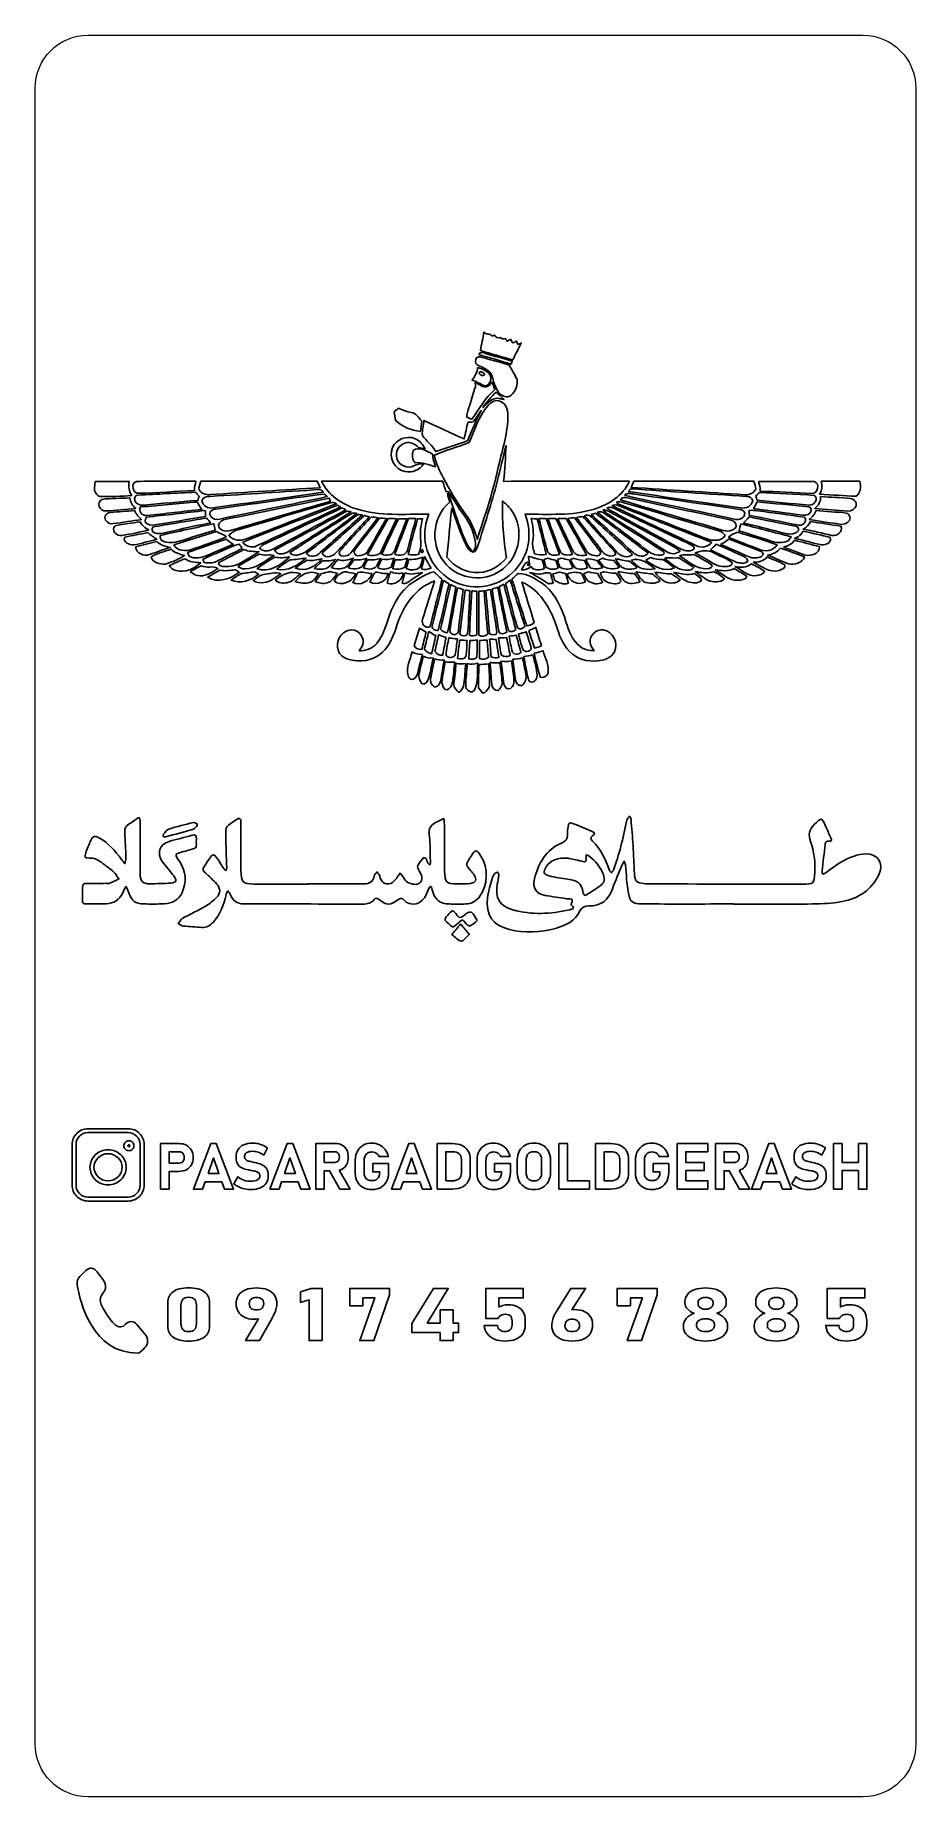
# Model space of a CAD drawing. Header units: millimetres. Extents: x 83 to 133, y -64 to 36.
import ezdxf

# ---------------------------------------------------------------- set-up
doc = ezdxf.new("R2010")
doc.units = ezdxf.units.MM
doc.header["$MEASUREMENT"] = 0
doc.layers.add('Layer 1', color=7, linetype='Continuous')

msp = doc.modelspace()

# ---------------------------------------------------------------- linework, layer by layer
at = {"layer": 'Layer 1', "color": 250, "lineweight": 18}
msp.add_open_spline([(129.818, 35.5359), (129.818, 35.5359), (85.818, 35.5359), (85.818, 35.5359), (84.1657, 35.5359), (82.818, 34.1882), (82.818, 32.5359), (82.818, 32.5359), (82.818, -61.4641), (82.818, -61.4641), (82.818, -63.1164), (84.1657, -64.4641), (85.818, -64.4641), (85.818, -64.4641), (129.818, -64.4641), (129.818, -64.4641), (131.4703, -64.4641), (132.818, -63.1164), (132.818, -61.4641), (132.818, -61.4641), (132.818, 32.5359), (132.818, 32.5359), (132.818, 34.1882), (131.4703, 35.5359), (129.818, 35.5359)], degree=3, knots=[0, 0, 0, 0, 0.125, 0.125, 0.125, 0.25, 0.25, 0.25, 0.375, 0.375, 0.375, 0.5, 0.5, 0.5, 0.625, 0.625, 0.625, 0.75, 0.75, 0.75, 0.875, 0.875, 0.875, 1, 1, 1, 1], dxfattribs=at)
at = {"layer": 'Layer 1', "color": 250}
for points, knots in [([(108.2904, 18.6979), (108.3965, 18.495), (108.6486, 18.6479), (108.7626, 18.4566), (108.797, 18.4706), (108.8663, 18.4989), (108.9019, 18.513), (108.9743, 18.3973), (109.0627, 18.3113), (109.2024, 18.3841), (109.29, 18.2949), (109.3952, 18.2729), (109.5161, 18.3169), (109.5489, 18.2661), (109.5817, 18.2149), (109.6154, 18.1649), (109.6646, 18.1921), (109.7621, 18.2472), (109.8114, 18.2749), (109.8418, 18.2225), (109.9006, 18.1193), (109.9315, 18.0672), (110.0051, 18.1028), (110.0798, 18.1372), (110.1544, 18.1725), (110.1735, 18.1217), (110.2112, 18.0208), (110.2299, 17.9708), (110.2767, 17.9944), (110.3696, 18.0413), (110.416, 18.0648), (110.2555, 17.7455), (110.0947, 17.4261), (109.9334, 17.1076), (109.3204, 17.2817), (108.7082, 17.4574), (108.0952, 17.6322), (108.1623, 17.9871), (108.2428, 18.3397), (108.2904, 18.6979)], [0, 0, 0, 0, 0.0769231, 0.0769231, 0.0769231, 0.1538462, 0.1538462, 0.1538462, 0.2307692, 0.2307692, 0.2307692, 0.3076923, 0.3076923, 0.3076923, 0.3846154, 0.3846154, 0.3846154, 0.4615385, 0.4615385, 0.4615385, 0.5384615, 0.5384615, 0.5384615, 0.6153846, 0.6153846, 0.6153846, 0.6923077, 0.6923077, 0.6923077, 0.7692308, 0.7692308, 0.7692308, 0.8461538, 0.8461538, 0.8461538, 0.9230769, 0.9230769, 0.9230769, 1, 1, 1, 1]), ([(107.8783, 17.2268), (108.0072, 17.3337), (108.1648, 17.2416), (108.3041, 17.2156), (108.7795, 17.0735), (109.2661, 16.9691), (109.7374, 16.8139), (109.8943, 16.5546), (110.0171, 16.2725), (110.1752, 16.0111), (110.2481, 15.6822), (110.0912, 15.3137), (109.8382, 15.0976), (109.6462, 14.8967), (109.3493, 15.0616), (109.1705, 15.1989), (108.9123, 15.5161), (108.8484, 15.9364), (108.7059, 16.31), (108.5186, 16.5786), (108.1909, 16.6794), (107.916, 16.8286), (107.7411, 16.8935), (107.8183, 17.1043), (107.8783, 17.2268)], [0, 0, 0, 0, 0.125, 0.125, 0.125, 0.25, 0.25, 0.25, 0.375, 0.375, 0.375, 0.5, 0.5, 0.5, 0.625, 0.625, 0.625, 0.75, 0.75, 0.75, 0.875, 0.875, 0.875, 1, 1, 1, 1]), ([(108.013, 17.4124), (108.0646, 17.6264), (108.2639, 17.492), (108.394, 17.4721), (108.8945, 17.3228), (109.3979, 17.1791), (109.9001, 17.0331), (109.9001, 17.0331), (109.8456, 16.869), (109.8456, 16.869), (109.2354, 17.0494), (108.6228, 17.2267), (108.013, 17.4124)], [0, 0, 0, 0, 0.25, 0.25, 0.25, 0.5, 0.5, 0.5, 0.75, 0.75, 0.75, 1, 1, 1, 1]), ([(107.9325, 16.6791), (108.1478, 16.5979), (108.3823, 16.536), (108.5491, 16.3674), (108.7916, 16.1518), (108.6984, 15.6536), (108.3435, 15.6188), (108.1034, 15.7296), (107.8841, 15.8889), (107.6224, 15.9512), (107.7801, 16.1673), (107.9301, 16.4011), (107.9325, 16.6791)], [0, 0, 0, 0, 0.25, 0.25, 0.25, 0.5, 0.5, 0.5, 0.75, 0.75, 0.75, 1, 1, 1, 1]), ([(108.3487, 16.2707), (108.3055, 16.369), (108.187, 16.4378), (108.0801, 16.4359), (107.8825, 16.3118), (108.2838, 16.1246), (108.3487, 16.2707)], [0, 0, 0, 0, 0.5, 0.5, 0.5, 1, 1, 1, 1]), ([(107.8012, 15.8265), (108.026, 15.7405), (108.247, 15.4671), (108.5055, 15.6032), (108.6163, 15.6525), (108.6803, 15.7641), (108.764, 15.8469), (108.8132, 15.7041), (108.8648, 15.5624), (108.9175, 15.4203), (108.3822, 14.9441), (108.0173, 14.3196), (107.6168, 13.7349), (107.5147, 13.773), (107.4146, 13.8145), (107.317, 13.8605), (107.3234, 14.0986), (107.4286, 14.3187), (107.4935, 14.5444), (107.61, 14.8833), (107.6763, 15.2387), (107.8208, 15.568), (107.8159, 15.6321), (107.806, 15.7617), (107.8012, 15.8265)], [0, 0, 0, 0, 0.125, 0.125, 0.125, 0.25, 0.25, 0.25, 0.375, 0.375, 0.375, 0.5, 0.5, 0.5, 0.625, 0.625, 0.625, 0.75, 0.75, 0.75, 0.875, 0.875, 0.875, 1, 1, 1, 1]), ([(108.2361, 14.3876), (108.4545, 14.7086), (108.7023, 15.0099), (108.9888, 15.2716), (109.1384, 15.1296), (109.2892, 14.9891), (109.4421, 14.8491), (109.2557, 14.8646), (109.0636, 14.9763), (108.878, 14.9039), (108.6111, 14.8114), (108.4454, 14.5602), (108.2361, 14.3876)], [0, 0, 0, 0, 0.25, 0.25, 0.25, 0.5, 0.5, 0.5, 0.75, 0.75, 0.75, 1, 1, 1, 1]), ([(103.2078, 14.1677), (103.2655, 14.2153), (103.3812, 14.3089), (103.4383, 14.3558), (103.6789, 14.2709), (103.9105, 14.1544), (104.1659, 14.1177), (104.4503, 14.0936), (104.596, 13.8179), (104.7641, 13.6243), (104.7413, 13.4322), (104.7172, 13.2401), (104.6912, 13.0489), (104.1659, 13.0777), (103.6808, 13.3222), (103.2876, 13.6611), (103.2267, 13.8231), (103.2167, 13.9976), (103.2078, 14.1677)], [0, 0, 0, 0, 0.1666667, 0.1666667, 0.1666667, 0.3333333, 0.3333333, 0.3333333, 0.5, 0.5, 0.5, 0.6666667, 0.6666667, 0.6666667, 0.8333333, 0.8333333, 0.8333333, 1, 1, 1, 1]), ([(107.6822, 13.5815), (107.8518, 13.7852), (107.9687, 14.0265), (108.1403, 14.2293), (107.8635, 13.6727), (107.5814, 13.1153), (107.3905, 12.5211), (106.7842, 12.3094), (106.176, 12.1041), (105.5686, 11.8964), (105.3758, 12.2542), (105.0252, 12.4851), (104.8043, 12.8209), (104.7723, 13.1005), (104.8756, 13.3838), (104.8892, 13.6659), (105.6554, 13.3254), (106.4025, 12.942), (107.1764, 12.6172), (107.2436, 12.9365), (107.3112, 13.2565), (107.3905, 13.5731), (107.4877, 13.5719), (107.5846, 13.5743), (107.6822, 13.5815)], [0, 0, 0, 0, 0.125, 0.125, 0.125, 0.25, 0.25, 0.25, 0.375, 0.375, 0.375, 0.5, 0.5, 0.5, 0.625, 0.625, 0.625, 0.75, 0.75, 0.75, 0.875, 0.875, 0.875, 1, 1, 1, 1]), ([(108.5367, 14.5165), (108.7023, 14.7093), (108.9752, 14.8858), (109.2308, 14.7505), (109.6038, 14.6029), (109.6687, 14.1488), (109.6586, 13.7974), (109.629, 12.8126), (109.2965, 11.8727), (109.0892, 10.9179), (108.7903, 9.5562), (108.3502, 8.2314), (107.9063, 6.9117), (107.7832, 7.4943), (107.5046, 8.0313), (107.1452, 8.5014), (106.7135, 9.1001), (106.3434, 9.7411), (105.9969, 10.3909), (105.7836, 10.8079), (105.5627, 11.2324), (105.4815, 11.6978), (106.1169, 11.9867), (106.8063, 12.1428), (107.4514, 12.4121), (107.7604, 13.1344), (108.0113, 13.9115), (108.5367, 14.5165)], [0, 0, 0, 0, 0.1111111, 0.1111111, 0.1111111, 0.2222222, 0.2222222, 0.2222222, 0.3333333, 0.3333333, 0.3333333, 0.4444444, 0.4444444, 0.4444444, 0.5555556, 0.5555556, 0.5555556, 0.6666667, 0.6666667, 0.6666667, 0.7777778, 0.7777778, 0.7777778, 0.8888889, 0.8888889, 0.8888889, 1, 1, 1, 1]), ([(109.5553, 12.2519), (109.5281, 11.5697), (109.4705, 10.8902), (109.4157, 10.2103), (111.7961, 10.2196), (114.1774, 10.2136), (116.5574, 10.2128), (116.1925, 9.4054), (115.3895, 8.8971), (114.5695, 8.6394), (113.2975, 8.2317), (111.9446, 8.3614), (110.631, 8.3381), (111.0047, 7.4361), (110.9142, 6.355), (110.3624, 5.5451), (109.6777, 4.4859), (108.278, 3.9681), (107.0708, 4.3403), (105.8188, 4.6863), (104.8933, 5.9324), (104.9381, 7.2333), (104.9389, 7.6134), (105.0389, 7.9827), (105.1654, 8.3381), (103.794, 8.3669), (102.3803, 8.2169), (101.0531, 8.645), (100.2347, 8.9035), (99.4444, 9.4185), (99.0783, 10.222), (101.3692, 10.23), (103.6592, 10.2236), (105.9504, 10.2252), (106.0177, 10.0307), (106.0805, 9.8347), (106.1381, 9.6366), (106.1897, 9.6294), (106.2417, 9.6254), (106.2942, 9.6246), (106.5611, 9.1804), (106.8351, 8.7415), (107.1421, 8.3233), (107.5302, 7.7955), (107.8144, 7.1621), (107.8251, 6.4987), (107.7923, 6.4274), (107.7267, 6.2853), (107.6939, 6.2141), (107.3597, 6.4775), (107.2249, 6.8936), (107.068, 7.2721), (106.7875, 8.0164), (106.5306, 8.769), (106.2869, 9.5262), (106.2717, 9.5233), (106.2409, 9.517), (106.2254, 9.5138), (106.2341, 9.346), (106.3121, 9.1924), (106.3582, 9.0335), (105.3018, 8.1757), (105.2338, 6.433), (106.1761, 5.4686), (106.9336, 4.642), (108.2929, 4.4895), (109.2144, 5.1281), (110.2432, 5.7828), (110.5845, 7.2606), (110.0075, 8.3217), (109.8514, 8.627), (109.6114, 8.8767), (109.3565, 9.1016), (109.3173, 8.0204), (109.4024, 6.9364), (109.5742, 5.8683), (109.1952, 5.3974), (108.631, 5.0649), (108.0195, 5.0393), (107.3093, 4.9877), (106.6111, 5.3431), (106.1965, 5.9136), (106.3034, 6.8327), (106.349, 7.7587), (106.4658, 8.677), (106.7455, 7.982), (106.9467, 7.2537), (107.2898, 6.5846), (107.3833, 6.4282), (107.4842, 6.2329), (107.6762, 6.1853), (107.8495, 6.2169), (107.8948, 6.4118), (107.9488, 6.5511), (108.3365, 7.7579), (108.735, 8.9628), (109.0504, 10.1908), (109.2064, 10.881), (109.3869, 11.5649), (109.5553, 12.2519)], [0, 0, 0, 0, 0.030303, 0.030303, 0.030303, 0.0606061, 0.0606061, 0.0606061, 0.0909091, 0.0909091, 0.0909091, 0.1212121, 0.1212121, 0.1212121, 0.1515152, 0.1515152, 0.1515152, 0.1818182, 0.1818182, 0.1818182, 0.2121212, 0.2121212, 0.2121212, 0.2424242, 0.2424242, 0.2424242, 0.2727273, 0.2727273, 0.2727273, 0.3030303, 0.3030303, 0.3030303, 0.3333333, 0.3333333, 0.3333333, 0.3636364, 0.3636364, 0.3636364, 0.3939394, 0.3939394, 0.3939394, 0.4242424, 0.4242424, 0.4242424, 0.4545455, 0.4545455, 0.4545455, 0.4848485, 0.4848485, 0.4848485, 0.5151515, 0.5151515, 0.5151515, 0.5454545, 0.5454545, 0.5454545, 0.5757576, 0.5757576, 0.5757576, 0.6060606, 0.6060606, 0.6060606, 0.6363636, 0.6363636, 0.6363636, 0.6666667, 0.6666667, 0.6666667, 0.6969697, 0.6969697, 0.6969697, 0.7272727, 0.7272727, 0.7272727, 0.7575758, 0.7575758, 0.7575758, 0.7878788, 0.7878788, 0.7878788, 0.8181818, 0.8181818, 0.8181818, 0.8484848, 0.8484848, 0.8484848, 0.8787879, 0.8787879, 0.8787879, 0.9090909, 0.9090909, 0.9090909, 0.9393939, 0.9393939, 0.9393939, 0.969697, 0.969697, 0.969697, 1, 1, 1, 1]), ([(103.1136, 12.1296), (103.3196, 12.5998), (103.9146, 12.8427), (104.3884, 12.6334), (104.6534, 12.5365), (104.8258, 12.2984), (104.957, 12.0616), (104.865, 12.0804), (104.6813, 12.1197), (104.5893, 12.1392), (104.3904, 12.3257), (104.1191, 12.4801), (103.839, 12.3889), (103.4688, 12.2968), (103.23, 11.8704), (103.3588, 11.5074), (103.4696, 11.1192), (103.9623, 10.9008), (104.32, 11.0977), (104.49, 11.1929), (104.6805, 11.2185), (104.8734, 11.1936), (104.6361, 10.8728), (104.2339, 10.6667), (103.8306, 10.7664), (103.2384, 10.8628), (102.8391, 11.5854), (103.1136, 12.1296)], [0, 0, 0, 0, 0.1111111, 0.1111111, 0.1111111, 0.2222222, 0.2222222, 0.2222222, 0.3333333, 0.3333333, 0.3333333, 0.4444444, 0.4444444, 0.4444444, 0.5555556, 0.5555556, 0.5555556, 0.6666667, 0.6666667, 0.6666667, 0.7777778, 0.7777778, 0.7777778, 0.8888889, 0.8888889, 0.8888889, 1, 1, 1, 1]), ([(104.2797, 11.9588), (104.6287, 12.2189), (105.0565, 11.9153), (105.3854, 11.7579), (105.3946, 11.5091), (105.4658, 11.271), (105.5539, 11.0397), (105.1697, 11.1361), (104.7904, 11.3359), (104.3834, 11.2547), (104.2189, 11.4483), (104.1969, 11.7256), (104.2797, 11.9588)], [0, 0, 0, 0, 0.25, 0.25, 0.25, 0.5, 0.5, 0.5, 0.75, 0.75, 0.75, 1, 1, 1, 1]), ([(86.2185, 10.2039), (86.8643, 10.2047), (87.5113, 10.2023), (88.158, 10.2055), (88.0859, 9.9267), (88.1484, 9.6505), (88.286, 9.4037), (87.6959, 9.3544), (87.1016, 9.3468), (86.5098, 9.3512), (86.3201, 9.3505), (86.2709, 9.5588), (86.1857, 9.6869), (86.1857, 9.6869), (86.1857, 9.7665), (86.1857, 9.7665), (86.1936, 9.8757), (86.2101, 10.0946), (86.2185, 10.2039)], [0, 0, 0, 0, 0.1666667, 0.1666667, 0.1666667, 0.3333333, 0.3333333, 0.3333333, 0.5, 0.5, 0.5, 0.6666667, 0.6666667, 0.6666667, 0.8333333, 0.8333333, 0.8333333, 1, 1, 1, 1]), ([(88.7211, 9.5308), (88.3534, 9.4652), (88.2041, 10.1303), (88.5676, 10.2063), (89.6915, 10.2279), (90.8159, 10.2071), (91.9403, 10.2162), (91.9003, 10.0415), (91.8715, 9.8642), (91.8551, 9.6861), (90.8104, 9.6361), (89.7659, 9.5724), (88.7211, 9.5308)], [0, 0, 0, 0, 0.25, 0.25, 0.25, 0.5, 0.5, 0.5, 0.75, 0.75, 0.75, 1, 1, 1, 1]), ([(92.1316, 9.7262), (92.0784, 9.8923), (92.1776, 10.0571), (92.2152, 10.2156), (94.4228, 10.2136), (96.6288, 10.2156), (98.8352, 10.2148), (98.8868, 10.0932), (98.9405, 9.9715), (98.9945, 9.851), (96.9113, 9.7194), (94.829, 9.5917), (92.7466, 9.4593), (92.5173, 9.4317), (92.2448, 9.511), (92.1316, 9.7262)], [0, 0, 0, 0, 0.2, 0.2, 0.2, 0.4, 0.4, 0.4, 0.6, 0.6, 0.6, 0.8, 0.8, 0.8, 1, 1, 1, 1]), ([(116.8131, 10.2154), (119.0859, 10.2147), (121.3587, 10.2147), (123.6316, 10.2154), (123.6667, 10.0678), (123.7352, 9.9234), (123.7276, 9.7689), (123.6404, 9.5292), (123.3526, 9.43), (123.1169, 9.4512), (120.9638, 9.5868), (118.8118, 9.7312), (116.6586, 9.8665), (116.711, 9.9821), (116.7623, 10.0986), (116.8131, 10.2154)], [0, 0, 0, 0, 0.2, 0.2, 0.2, 0.4, 0.4, 0.4, 0.6, 0.6, 0.6, 0.8, 0.8, 0.8, 1, 1, 1, 1]), ([(123.8949, 10.2055), (124.9517, 10.1942), (126.0077, 10.2203), (127.0633, 10.1931), (127.4054, 10.0966), (127.2553, 9.4848), (126.9088, 9.5213), (125.9349, 9.5588), (124.9622, 9.6196), (123.9877, 9.6581), (123.9762, 9.8437), (123.9402, 10.0258), (123.8949, 10.2055)], [0, 0, 0, 0, 0.25, 0.25, 0.25, 0.5, 0.5, 0.5, 0.75, 0.75, 0.75, 1, 1, 1, 1]), ([(127.4392, 10.2178), (128.1731, 10.2106), (128.907, 10.2178), (129.6408, 10.2137), (129.7032, 9.9241), (129.7041, 9.5587), (129.4284, 9.3751), (128.7369, 9.3698), (128.0471, 9.4579), (127.3556, 9.4759), (127.4913, 9.7032), (127.5329, 9.9661), (127.4392, 10.2178)], [0, 0, 0, 0, 0.25, 0.25, 0.25, 0.5, 0.5, 0.5, 0.75, 0.75, 0.75, 1, 1, 1, 1]), ([(86.6033, 9.1828), (87.1256, 9.2665), (87.6614, 9.2328), (88.1892, 9.2781), (88.208, 9.0276), (88.3484, 8.8268), (88.5305, 8.6642), (87.9642, 8.6222), (87.3989, 8.5686), (86.8314, 8.5311), (86.4901, 8.4878), (86.2513, 9.0175), (86.6033, 9.1828)], [0, 0, 0, 0, 0.25, 0.25, 0.25, 0.5, 0.5, 0.5, 0.75, 0.75, 0.75, 1, 1, 1, 1]), ([(88.653, 9.4257), (89.743, 9.4882), (90.8342, 9.5374), (91.9242, 9.5958), (91.9898, 9.5193), (92.0554, 9.4421), (92.1218, 9.3661), (92.1023, 9.3069), (92.0634, 9.1893), (92.0438, 9.1312), (91.021, 9.0392), (89.9974, 8.952), (88.9739, 8.8659), (88.7771, 8.8415), (88.5349, 8.9172), (88.4677, 9.122), (88.4133, 9.2477), (88.5037, 9.435), (88.653, 9.4257)], [0, 0, 0, 0, 0.1666667, 0.1666667, 0.1666667, 0.3333333, 0.3333333, 0.3333333, 0.5, 0.5, 0.5, 0.6666667, 0.6666667, 0.6666667, 0.8333333, 0.8333333, 0.8333333, 1, 1, 1, 1]), ([(88.8009, 8.7567), (89.8753, 8.8488), (90.9496, 8.9415), (92.0232, 9.0376), (92.0945, 8.8871), (92.1801, 8.7443), (92.2809, 8.6115), (91.2322, 8.5122), (90.1878, 8.3693), (89.1398, 8.2757), (88.8837, 8.2545), (88.648, 8.5178), (88.8009, 8.7567)], [0, 0, 0, 0, 0.25, 0.25, 0.25, 0.5, 0.5, 0.5, 0.75, 0.75, 0.75, 1, 1, 1, 1]), ([(92.7499, 9.3567), (94.8405, 9.4784), (96.9309, 9.6316), (99.0225, 9.7417), (99.0637, 9.7065), (99.1458, 9.6353), (99.1873, 9.5997), (97.1002, 9.2863), (95.0078, 9.0022), (92.9178, 8.7032), (92.6546, 8.6508), (92.3033, 8.8185), (92.286, 9.1123), (92.3196, 9.3231), (92.5773, 9.3519), (92.7499, 9.3567)], [0, 0, 0, 0, 0.2, 0.2, 0.2, 0.4, 0.4, 0.4, 0.6, 0.6, 0.6, 0.8, 0.8, 0.8, 1, 1, 1, 1]), ([(93.0821, 8.6354), (95.1284, 8.9143), (97.1716, 9.2348), (99.2195, 9.4897), (99.2656, 9.4537), (99.3564, 9.3816), (99.4025, 9.3452), (97.3693, 8.9055), (95.3269, 8.5017), (93.2914, 8.0724), (93.1025, 8.0108), (92.8728, 8.0655), (92.7728, 8.2473), (92.6168, 8.4425), (92.8924, 8.6449), (93.0821, 8.6354)], [0, 0, 0, 0, 0.2, 0.2, 0.2, 0.4, 0.4, 0.4, 0.6, 0.6, 0.6, 0.8, 0.8, 0.8, 1, 1, 1, 1]), ([(93.6552, 8.0551), (95.6063, 8.4548), (97.5567, 8.8577), (99.5069, 9.2599), (99.5242, 9.2139), (99.5585, 9.1235), (99.5758, 9.0787), (97.6814, 8.5188), (95.7807, 7.9719), (93.8841, 7.4197), (93.6356, 7.3336), (93.2538, 7.4221), (93.2194, 7.7265), (93.2619, 7.9294), (93.4688, 8.0255), (93.6552, 8.0551)], [0, 0, 0, 0, 0.2, 0.2, 0.2, 0.4, 0.4, 0.4, 0.6, 0.6, 0.6, 0.8, 0.8, 0.8, 1, 1, 1, 1]), ([(94.3283, 7.4615), (96.0797, 7.9673), (97.8283, 8.4827), (99.5782, 8.9909), (99.6955, 9.0309), (99.8071, 9.0153), (99.9131, 8.9432), (98.2245, 8.2562), (96.5147, 7.6216), (94.8201, 6.9493), (94.4923, 6.8108), (94.0334, 6.8273), (93.8186, 7.1506), (93.9554, 7.3015), (94.1287, 7.4163), (94.3283, 7.4615)], [0, 0, 0, 0, 0.2, 0.2, 0.2, 0.4, 0.4, 0.4, 0.6, 0.6, 0.6, 0.8, 0.8, 0.8, 1, 1, 1, 1]), ([(115.8443, 9.0424), (116.0552, 9.0948), (116.2573, 8.9791), (116.4582, 8.9335), (118.1848, 8.4193), (119.9115, 7.9123), (121.6385, 7.4005), (121.7805, 7.3638), (121.917, 7.2841), (121.9882, 7.1496), (121.8429, 6.8172), (121.374, 6.8352), (121.0779, 6.9016), (119.3408, 7.5886), (117.5926, 8.2504), (115.8644, 8.9563), (115.8644, 8.9563), (115.8443, 9.0424), (115.8443, 9.0424)], [0, 0, 0, 0, 0.1666667, 0.1666667, 0.1666667, 0.3333333, 0.3333333, 0.3333333, 0.5, 0.5, 0.5, 0.6666667, 0.6666667, 0.6666667, 0.8333333, 0.8333333, 0.8333333, 1, 1, 1, 1]), ([(116.0308, 9.1698), (116.2181, 9.3838), (116.4821, 9.2565), (116.7126, 9.2157), (118.562, 8.816), (120.4124, 8.4226), (122.2623, 8.0265), (122.4447, 8.0009), (122.6492, 7.8597), (122.6235, 7.6536), (122.4711, 7.3531), (122.0793, 7.349), (121.7997, 7.4467), (119.8786, 8.0273), (117.9475, 8.5755), (116.0308, 9.1698)], [0, 0, 0, 0, 0.2, 0.2, 0.2, 0.4, 0.4, 0.4, 0.6, 0.6, 0.6, 0.8, 0.8, 0.8, 1, 1, 1, 1]), ([(116.2731, 9.4226), (116.4403, 9.589), (116.67, 9.5086), (116.8721, 9.4858), (118.8635, 9.1917), (120.8555, 8.9088), (122.847, 8.6162), (123.0119, 8.6099), (123.1892, 8.4194), (123.0784, 8.2594), (122.9682, 8.0565), (122.7105, 8.0088), (122.5045, 8.0717), (120.4297, 8.5295), (118.343, 8.9408), (116.2731, 9.4226)], [0, 0, 0, 0, 0.2, 0.2, 0.2, 0.4, 0.4, 0.4, 0.6, 0.6, 0.6, 0.8, 0.8, 0.8, 1, 1, 1, 1]), ([(116.4954, 9.6319), (116.5266, 9.6702), (116.5894, 9.7482), (116.6206, 9.7878), (118.8151, 9.6374), (121.0114, 9.5022), (123.2062, 9.3577), (123.3579, 9.3577), (123.5176, 9.2733), (123.5592, 9.1172), (123.5264, 8.7995), (123.1562, 8.6511), (122.8753, 8.7035), (120.7489, 9.0128), (118.621, 9.3197), (116.4954, 9.6319)], [0, 0, 0, 0, 0.2, 0.2, 0.2, 0.4, 0.4, 0.4, 0.6, 0.6, 0.6, 0.8, 0.8, 0.8, 1, 1, 1, 1]), ([(123.8137, 9.0433), (124.7873, 8.9505), (125.7632, 8.8685), (126.736, 8.7669), (126.8379, 8.7661), (126.8688, 8.6412), (126.8844, 8.5616), (126.832, 8.3627), (126.6063, 8.2518), (126.4126, 8.2898), (125.4775, 8.4071), (124.5451, 8.5475), (123.61, 8.6616), (123.6792, 8.7881), (123.7488, 8.9144), (123.8137, 9.0433)], [0, 0, 0, 0, 0.2, 0.2, 0.2, 0.4, 0.4, 0.4, 0.6, 0.6, 0.6, 0.8, 0.8, 0.8, 1, 1, 1, 1]), ([(123.7316, 9.3634), (123.7981, 9.4357), (123.8636, 9.507), (123.9301, 9.5803), (124.9713, 9.5195), (126.0136, 9.4906), (127.0529, 9.4142), (127.3457, 9.2109), (127.0232, 8.8247), (126.7447, 8.8652), (125.7664, 8.9396), (124.7903, 9.0504), (123.812, 9.1361), (123.7924, 9.1924), (123.7524, 9.3066), (123.7316, 9.3634)], [0, 0, 0, 0, 0.2, 0.2, 0.2, 0.4, 0.4, 0.4, 0.6, 0.6, 0.6, 0.8, 0.8, 0.8, 1, 1, 1, 1]), ([(127.4146, 9.3536), (127.9768, 9.302), (128.5434, 9.2919), (129.1056, 9.2368), (129.3061, 9.2211), (129.4997, 9.0127), (129.4237, 8.8078), (129.3417, 8.6386), (129.1568, 8.4885), (128.9591, 8.5237), (128.3326, 8.5697), (127.7063, 8.6245), (127.0796, 8.6706), (127.293, 8.837), (127.4418, 9.0711), (127.4146, 9.3536)], [0, 0, 0, 0, 0.2, 0.2, 0.2, 0.4, 0.4, 0.4, 0.6, 0.6, 0.6, 0.8, 0.8, 0.8, 1, 1, 1, 1]), ([(87.0952, 8.4441), (87.549, 8.4885), (88.0055, 8.5137), (88.46, 8.5501), (88.5461, 8.3505), (88.687, 8.1848), (88.851, 8.0435), (88.3164, 7.9663), (87.783, 7.8795), (87.2476, 7.8094), (87.0787, 7.7759), (86.9071, 7.8735), (86.8102, 8.0076), (86.701, 8.1968), (86.8799, 8.4613), (87.0952, 8.4441)], [0, 0, 0, 0, 0.2, 0.2, 0.2, 0.4, 0.4, 0.4, 0.6, 0.6, 0.6, 0.8, 0.8, 0.8, 1, 1, 1, 1]), ([(89.1143, 8.1757), (90.2355, 8.2937), (91.3559, 8.4285), (92.4771, 8.5506), (92.4831, 8.4393), (92.4887, 8.3273), (92.4955, 8.2161), (91.5367, 8.0576), (90.5781, 7.8976), (89.6201, 7.7399), (89.4223, 7.7019), (89.1876, 7.7266), (89.0611, 7.9023), (89.069, 7.9952), (89.0875, 8.086), (89.1143, 8.1757)], [0, 0, 0, 0, 0.2, 0.2, 0.2, 0.4, 0.4, 0.4, 0.6, 0.6, 0.6, 0.8, 0.8, 0.8, 1, 1, 1, 1]), ([(89.6289, 7.642), (90.6032, 7.8053), (91.5784, 7.9722), (92.5552, 8.1223), (92.612, 8.0574), (92.7268, 7.9269), (92.7832, 7.8622), (91.8478, 7.6669), (90.9141, 7.4592), (89.9794, 7.2587), (89.8178, 7.2187), (89.6397, 7.2455), (89.5048, 7.3468), (89.3876, 7.4524), (89.4657, 7.6624), (89.6289, 7.642)], [0, 0, 0, 0, 0.2, 0.2, 0.2, 0.4, 0.4, 0.4, 0.6, 0.6, 0.6, 0.8, 0.8, 0.8, 1, 1, 1, 1]), ([(94.5942, 6.7458), (96.3768, 7.4837), (98.1911, 8.1487), (99.9862, 8.8577), (100.0262, 8.833), (100.1074, 8.783), (100.1478, 8.7586), (98.5613, 8.0206), (96.9747, 7.2817), (95.3896, 6.5421), (95.1188, 6.3993), (94.7854, 6.5326), (94.5942, 6.7458)], [0, 0, 0, 0, 0.25, 0.25, 0.25, 0.5, 0.5, 0.5, 0.75, 0.75, 0.75, 1, 1, 1, 1]), ([(95.8689, 6.6679), (97.3298, 7.3434), (98.7884, 8.0231), (100.2481, 8.7018), (100.3005, 8.6745), (100.4062, 8.6205), (100.4597, 8.5933), (99.0768, 7.8523), (97.696, 7.1088), (96.3146, 6.3657), (96.0797, 6.2261), (95.7672, 6.2097), (95.5604, 6.4094), (95.6456, 6.5142), (95.7392, 6.6195), (95.8689, 6.6679)], [0, 0, 0, 0, 0.2, 0.2, 0.2, 0.4, 0.4, 0.4, 0.6, 0.6, 0.6, 0.8, 0.8, 0.8, 1, 1, 1, 1]), ([(100.234, 8.3685), (100.3956, 8.4521), (100.5641, 8.5846), (100.7545, 8.4893), (99.5806, 7.7179), (98.3781, 6.9904), (97.1953, 6.2329), (96.9648, 6.0672), (96.5599, 5.9988), (96.409, 6.301), (97.677, 7.0027), (98.9627, 7.6734), (100.234, 8.3685)], [0, 0, 0, 0, 0.25, 0.25, 0.25, 0.5, 0.5, 0.5, 0.75, 0.75, 0.75, 1, 1, 1, 1]), ([(97.2717, 6.1548), (98.4389, 6.9339), (99.6414, 7.6638), (100.829, 8.4121), (100.8914, 8.408), (101.0163, 8.3988), (101.0787, 8.394), (100.1116, 7.6445), (99.1232, 6.9215), (98.1416, 6.19), (97.8896, 6.0523), (97.4975, 5.8987), (97.2717, 6.1548)], [0, 0, 0, 0, 0.25, 0.25, 0.25, 0.5, 0.5, 0.5, 0.75, 0.75, 0.75, 1, 1, 1, 1]), ([(98.2165, 6.1245), (99.1924, 6.8607), (100.1628, 7.6063), (101.1503, 8.3253), (101.2107, 8.3217), (101.3323, 8.3145), (101.3928, 8.3109), (100.6025, 7.5862), (99.791, 6.8852), (98.9963, 6.1661), (98.8035, 5.9421), (98.4125, 5.866), (98.2165, 6.1245)], [0, 0, 0, 0, 0.25, 0.25, 0.25, 0.5, 0.5, 0.5, 0.75, 0.75, 0.75, 1, 1, 1, 1]), ([(99.1186, 6.1482), (99.912, 6.86), (100.7115, 7.5626), (101.5078, 8.2702), (101.5786, 8.2529), (101.7191, 8.2184), (101.7896, 8.2009), (101.1257, 7.5002), (100.4846, 6.7771), (99.8203, 6.0754), (99.6291, 5.9109), (99.203, 5.8313), (99.1186, 6.1482)], [0, 0, 0, 0, 0.25, 0.25, 0.25, 0.5, 0.5, 0.5, 0.75, 0.75, 0.75, 1, 1, 1, 1]), ([(100.1124, 6.2377), (100.6902, 6.9067), (101.3069, 7.5437), (101.9051, 8.1955), (101.9971, 8.1824), (102.1816, 8.1552), (102.2745, 8.1419), (101.759, 7.4781), (101.2501, 6.809), (100.7323, 6.1464), (100.6386, 6.0112), (100.463, 5.9743), (100.3089, 5.9695), (100.1577, 5.9512), (99.9892, 6.0916), (100.1124, 6.2377)], [0, 0, 0, 0, 0.2, 0.2, 0.2, 0.4, 0.4, 0.4, 0.6, 0.6, 0.6, 0.8, 0.8, 0.8, 1, 1, 1, 1]), ([(100.9712, 6.3132), (101.4298, 6.9239), (101.9083, 7.5197), (102.3729, 8.1263), (102.5013, 8.1183), (102.6302, 8.1107), (102.7598, 8.1028), (102.4149, 7.5001), (102.0704, 6.8975), (101.7278, 6.2945), (101.6238, 6.0651), (101.3461, 5.9971), (101.1173, 5.9884), (100.968, 5.9815), (100.8495, 6.2032), (100.9712, 6.3132)], [0, 0, 0, 0, 0.2, 0.2, 0.2, 0.4, 0.4, 0.4, 0.6, 0.6, 0.6, 0.8, 0.8, 0.8, 1, 1, 1, 1]), ([(102.8574, 8.1025), (103.0182, 8.0986), (103.179, 8.0949), (103.3408, 8.0902), (103.0255, 7.4304), (102.7114, 6.7705), (102.396, 6.1103), (102.1735, 6.0155), (101.9267, 5.9374), (101.6942, 6.0514), (102.075, 6.7392), (102.4724, 7.4171), (102.8574, 8.1025)], [0, 0, 0, 0, 0.25, 0.25, 0.25, 0.5, 0.5, 0.5, 0.75, 0.75, 0.75, 1, 1, 1, 1]), ([(103.4458, 8.0903), (103.6052, 8.0911), (103.7652, 8.0911), (103.9245, 8.0911), (103.6904, 7.4897), (103.4639, 6.8855), (103.2297, 6.2836), (103.139, 5.9791), (102.744, 5.9798), (102.4971, 6.0751), (102.7957, 6.755), (103.1341, 7.4164), (103.4458, 8.0903)], [0, 0, 0, 0, 0.25, 0.25, 0.25, 0.5, 0.5, 0.5, 0.75, 0.75, 0.75, 1, 1, 1, 1]), ([(104.0164, 8.1025), (104.0164, 8.1025), (104.4249, 8.1025), (104.4249, 8.1025), (104.2685, 7.506), (104.1132, 6.9086), (103.954, 6.3123), (103.8916, 5.9982), (103.4918, 5.9546), (103.2441, 6.0655), (103.4918, 6.7481), (103.7596, 7.4231), (104.0164, 8.1025)], [0, 0, 0, 0, 0.25, 0.25, 0.25, 0.5, 0.5, 0.5, 0.75, 0.75, 0.75, 1, 1, 1, 1]), ([(104.5236, 8.0846), (104.5961, 8.0854), (104.7405, 8.0878), (104.8125, 8.0894), (104.7089, 7.6772), (104.6589, 7.2507), (104.7125, 6.8269), (104.7569, 6.5684), (104.6569, 6.3199), (104.604, 6.0702), (104.4039, 6.0318), (104.198, 6.0054), (103.999, 6.0671), (104.1655, 6.7417), (104.3512, 7.4115), (104.5236, 8.0846)], [0, 0, 0, 0, 0.2, 0.2, 0.2, 0.4, 0.4, 0.4, 0.6, 0.6, 0.6, 0.8, 0.8, 0.8, 1, 1, 1, 1]), ([(110.9851, 8.0961), (111.0688, 8.0937), (111.238, 8.0869), (111.3216, 8.0845), (111.4918, 7.4082), (111.681, 6.7377), (111.8378, 6.0589), (111.6138, 6.003), (111.3865, 6.0397), (111.1681, 6.0982), (111.1104, 6.3362), (111.0275, 6.5792), (111.074, 6.8281), (111.1404, 7.2522), (111.0867, 7.6824), (110.9851, 8.0961)], [0, 0, 0, 0, 0.2, 0.2, 0.2, 0.4, 0.4, 0.4, 0.6, 0.6, 0.6, 0.8, 0.8, 0.8, 1, 1, 1, 1]), ([(111.4193, 8.0952), (111.5534, 8.0975), (111.687, 8.1004), (111.8214, 8.1028), (112.072, 7.4197), (112.3485, 6.7466), (112.5814, 6.0572), (112.3609, 5.9815), (112.0571, 5.9815), (111.9199, 6.1965), (111.737, 6.8247), (111.5901, 7.4634), (111.4193, 8.0952)], [0, 0, 0, 0, 0.25, 0.25, 0.25, 0.5, 0.5, 0.5, 0.75, 0.75, 0.75, 1, 1, 1, 1]), ([(111.9199, 8.0952), (112.0728, 8.0975), (112.2264, 8.1004), (112.3789, 8.1028), (112.6901, 7.4221), (113.0322, 6.7547), (113.3188, 6.0628), (113.0987, 6.0151), (112.8162, 5.9863), (112.6545, 6.1753), (112.3889, 6.8066), (112.1696, 7.4566), (111.9199, 8.0952)], [0, 0, 0, 0, 0.25, 0.25, 0.25, 0.5, 0.5, 0.5, 0.75, 0.75, 0.75, 1, 1, 1, 1]), ([(112.4865, 8.0944), (112.645, 8.1004), (112.8035, 8.1051), (112.9623, 8.1107), (113.3501, 7.4165), (113.7477, 6.7274), (114.1267, 6.0292), (113.8426, 5.9504), (113.4321, 5.9964), (113.3244, 6.3189), (113.0458, 6.9107), (112.7662, 7.5025), (112.4865, 8.0944)], [0, 0, 0, 0, 0.25, 0.25, 0.25, 0.5, 0.5, 0.5, 0.75, 0.75, 0.75, 1, 1, 1, 1]), ([(113.0699, 8.1108), (113.1924, 8.1248), (113.3152, 8.138), (113.4384, 8.152), (113.9098, 7.525), (114.3931, 6.906), (114.8577, 6.2745), (115.0098, 6.1541), (114.8286, 5.9388), (114.6705, 5.9808), (114.4432, 6.0105), (114.1803, 6.0909), (114.0787, 6.3173), (113.7433, 6.9155), (113.4068, 7.5134), (113.0699, 8.1108)], [0, 0, 0, 0, 0.2, 0.2, 0.2, 0.4, 0.4, 0.4, 0.6, 0.6, 0.6, 0.8, 0.8, 0.8, 1, 1, 1, 1]), ([(113.5463, 8.16), (113.665, 8.1797), (113.786, 8.1988), (113.9056, 8.2177), (114.4698, 7.6002), (115.0292, 6.9772), (115.5958, 6.3618), (115.6715, 6.2769), (115.7451, 6.1892), (115.7943, 6.0857), (115.587, 5.8691), (115.1993, 5.9817), (115.0368, 6.2025), (114.5398, 6.8552), (114.0424, 7.5074), (113.5463, 8.16)], [0, 0, 0, 0, 0.2, 0.2, 0.2, 0.4, 0.4, 0.4, 0.6, 0.6, 0.6, 0.8, 0.8, 0.8, 1, 1, 1, 1]), ([(113.9984, 8.2471), (114.2892, 8.3956), (114.4654, 8.1167), (114.6582, 7.9551), (115.3452, 7.3212), (116.0455, 6.7029), (116.7274, 6.0651), (116.4772, 5.8127), (116.044, 5.9471), (115.8406, 6.196), (115.2289, 6.8818), (114.6074, 7.5593), (113.9984, 8.2471)], [0, 0, 0, 0, 0.25, 0.25, 0.25, 0.5, 0.5, 0.5, 0.75, 0.75, 0.75, 1, 1, 1, 1]), ([(114.3825, 8.3251), (114.4474, 8.3431), (114.5762, 8.3783), (114.641, 8.3963), (115.6318, 7.6396), (116.6305, 6.8934), (117.6201, 6.1343), (117.424, 5.8642), (117.0199, 5.9602), (116.7981, 6.1483), (115.9919, 6.873), (115.188, 7.5996), (114.3825, 8.3251)], [0, 0, 0, 0, 0.25, 0.25, 0.25, 0.5, 0.5, 0.5, 0.75, 0.75, 0.75, 1, 1, 1, 1]), ([(114.7307, 8.4662), (114.8876, 8.5089), (115.0351, 8.4714), (115.1589, 8.3725), (116.2713, 7.643), (117.4033, 6.9403), (118.5104, 6.2025), (118.6025, 6.0505), (118.3928, 6.0129), (118.2839, 6.0184), (118.0078, 6.0184), (117.7462, 6.1301), (117.5397, 6.3082), (116.6102, 7.0364), (115.6422, 7.7159), (114.7307, 8.4662)], [0, 0, 0, 0, 0.2, 0.2, 0.2, 0.4, 0.4, 0.4, 0.6, 0.6, 0.6, 0.8, 0.8, 0.8, 1, 1, 1, 1]), ([(115.0417, 8.6), (115.3042, 8.5852), (115.5191, 8.4211), (115.7444, 8.3047), (116.8547, 7.6988), (117.9663, 7.0938), (119.0792, 6.4912), (119.204, 6.4232), (119.3221, 6.3412), (119.4361, 6.2551), (119.2213, 6.0563), (118.8931, 6.0595), (118.6598, 6.2203), (117.5598, 6.923), (116.4658, 7.6349), (115.3642, 8.3339), (115.2462, 8.4088), (115.135, 8.4968), (115.0417, 8.6)], [0, 0, 0, 0, 0.1666667, 0.1666667, 0.1666667, 0.3333333, 0.3333333, 0.3333333, 0.5, 0.5, 0.5, 0.6666667, 0.6666667, 0.6666667, 0.8333333, 0.8333333, 0.8333333, 1, 1, 1, 1]), ([(115.2805, 8.6903), (115.5013, 8.8207), (115.709, 8.6591), (115.9083, 8.5714), (117.2996, 7.9056), (118.6993, 7.2577), (120.0882, 6.5891), (120.2391, 6.5579), (120.2975, 6.3598), (120.129, 6.3074), (119.8569, 6.1762), (119.5528, 6.3282), (119.314, 6.4643), (117.9743, 7.2153), (116.6053, 7.9148), (115.2805, 8.6903)], [0, 0, 0, 0, 0.2, 0.2, 0.2, 0.4, 0.4, 0.4, 0.6, 0.6, 0.6, 0.8, 0.8, 0.8, 1, 1, 1, 1]), ([(115.5653, 8.839), (115.749, 8.925), (115.933, 8.8249), (116.104, 8.7594), (117.8117, 8.0779), (119.534, 7.4329), (121.2367, 6.7382), (121.0146, 6.4889), (120.6207, 6.3969), (120.3274, 6.5717), (118.7433, 7.3344), (117.1411, 8.0591), (115.5653, 8.839)], [0, 0, 0, 0, 0.25, 0.25, 0.25, 0.5, 0.5, 0.5, 0.75, 0.75, 0.75, 1, 1, 1, 1]), ([(123.0364, 7.8515), (123.1453, 7.9647), (123.2514, 8.0796), (123.3541, 8.1988), (124.2305, 8.01), (125.1128, 7.8491), (125.9884, 7.657), (126.1744, 7.6658), (126.2288, 7.4065), (126.0727, 7.3221), (125.7782, 7.1396), (125.4133, 7.24), (125.104, 7.3261), (124.4153, 7.5034), (123.7283, 7.6862), (123.0364, 7.8515)], [0, 0, 0, 0, 0.2, 0.2, 0.2, 0.4, 0.4, 0.4, 0.6, 0.6, 0.6, 0.8, 0.8, 0.8, 1, 1, 1, 1]), ([(123.3467, 8.5638), (123.5176, 8.5714), (123.6876, 8.5638), (123.8573, 8.5391), (124.7396, 8.4138), (125.6236, 8.3006), (126.5063, 8.1765), (126.6799, 7.8884), (126.3567, 7.6511), (126.0841, 7.7367), (125.1754, 7.9145), (124.2695, 8.1073), (123.3615, 8.2898), (123.3579, 8.3579), (123.3511, 8.4951), (123.3467, 8.5638)], [0, 0, 0, 0, 0.2, 0.2, 0.2, 0.4, 0.4, 0.4, 0.6, 0.6, 0.6, 0.8, 0.8, 0.8, 1, 1, 1, 1]), ([(127.1587, 8.55), (127.7284, 8.5039), (128.2991, 8.472), (128.8669, 8.412), (129.0013, 8.4088), (129.0718, 8.247), (129.0933, 8.1322), (129.0874, 7.9049), (128.8248, 7.7793), (128.628, 7.7677), (128.0066, 7.8413), (127.39, 7.9534), (126.7701, 8.0426), (126.9393, 8.1791), (127.0815, 8.3455), (127.1587, 8.55)], [0, 0, 0, 0, 0.2, 0.2, 0.2, 0.4, 0.4, 0.4, 0.6, 0.6, 0.6, 0.8, 0.8, 0.8, 1, 1, 1, 1]), ([(87.3585, 7.6882), (87.8279, 7.7966), (88.3105, 7.8367), (88.7851, 7.9179), (88.8687, 7.6945), (89.066, 7.5673), (89.2621, 7.4533), (88.7631, 7.3164), (88.2517, 7.2268), (87.7435, 7.1316), (87.4602, 7.0847), (87.0861, 7.4344), (87.3585, 7.6882)], [0, 0, 0, 0, 0.25, 0.25, 0.25, 0.5, 0.5, 0.5, 0.75, 0.75, 0.75, 1, 1, 1, 1]), ([(87.9152, 7.0356), (88.3446, 7.1433), (88.7827, 7.2096), (89.2152, 7.3009), (89.3689, 7.1536), (89.5502, 7.0432), (89.7259, 6.9247), (89.2893, 6.8059), (88.8524, 6.6818), (88.4074, 6.5998), (88.1821, 6.5782), (87.7427, 6.7539), (87.9152, 7.0356)], [0, 0, 0, 0, 0.25, 0.25, 0.25, 0.5, 0.5, 0.5, 0.75, 0.75, 0.75, 1, 1, 1, 1]), ([(89.9096, 7.1415), (90.9268, 7.3623), (91.9444, 7.5788), (92.96, 7.8073), (92.9828, 7.6833), (93.0085, 7.5584), (93.0348, 7.4343), (92.3606, 7.2383), (91.6919, 7.0226), (91.0193, 6.8198), (90.7076, 6.7261), (90.349, 6.6809), (90.0486, 6.8334), (89.9096, 6.8761), (89.9308, 7.0283), (89.9096, 7.1415)], [0, 0, 0, 0, 0.2, 0.2, 0.2, 0.4, 0.4, 0.4, 0.6, 0.6, 0.6, 0.8, 0.8, 0.8, 1, 1, 1, 1]), ([(90.6846, 6.6054), (91.4889, 6.8779), (92.3063, 7.1128), (93.1183, 7.3624), (93.2815, 7.2596), (93.4604, 7.1876), (93.6361, 7.1079), (93.6356, 7.0895), (93.6348, 7.0528), (93.6337, 7.0339), (93.0026, 6.791), (92.3584, 6.5817), (91.7213, 6.3517), (91.3708, 6.228), (90.8842, 6.24), (90.6846, 6.6054)], [0, 0, 0, 0, 0.2, 0.2, 0.2, 0.4, 0.4, 0.4, 0.6, 0.6, 0.6, 0.8, 0.8, 0.8, 1, 1, 1, 1]), ([(122.1811, 7.0461), (122.3123, 7.199), (122.5376, 7.2226), (122.7057, 7.3286), (123.4527, 7.085), (124.215, 6.8828), (124.9472, 6.5971), (124.72, 6.2623), (124.2489, 6.1926), (123.9, 6.365), (123.3303, 6.6004), (122.74, 6.7877), (122.1811, 7.0461)], [0, 0, 0, 0, 0.25, 0.25, 0.25, 0.5, 0.5, 0.5, 0.75, 0.75, 0.75, 1, 1, 1, 1]), ([(122.8806, 7.8005), (123.8316, 7.5552), (124.7832, 7.3132), (125.7336, 7.0674), (125.6103, 6.6885), (125.1246, 6.7073), (124.8049, 6.7666), (124.1266, 6.9658), (123.4584, 7.1962), (122.7821, 7.4023), (122.8189, 7.5336), (122.8502, 7.6676), (122.8806, 7.8005)], [0, 0, 0, 0, 0.25, 0.25, 0.25, 0.5, 0.5, 0.5, 0.75, 0.75, 0.75, 1, 1, 1, 1]), ([(126.4256, 7.3902), (126.933, 7.2661), (127.4476, 7.1661), (127.9513, 7.0272), (128.1074, 6.7616), (127.698, 6.5791), (127.4804, 6.6039), (126.9618, 6.7087), (126.4536, 6.8632), (125.937, 6.9772), (126.1451, 7.0568), (126.3264, 7.1857), (126.4256, 7.3902)], [0, 0, 0, 0, 0.25, 0.25, 0.25, 0.5, 0.5, 0.5, 0.75, 0.75, 0.75, 1, 1, 1, 1]), ([(126.8335, 7.9246), (127.4105, 7.8394), (127.9875, 7.7553), (128.5637, 7.6645), (128.6959, 7.3507), (128.34, 7.0742), (128.0484, 7.1415), (127.5026, 7.2523), (126.9664, 7.408), (126.4173, 7.5016), (126.6014, 7.5937), (126.7439, 7.7397), (126.8335, 7.9246)], [0, 0, 0, 0, 0.25, 0.25, 0.25, 0.5, 0.5, 0.5, 0.75, 0.75, 0.75, 1, 1, 1, 1]), ([(88.5152, 6.4938), (88.9166, 6.5913), (89.3163, 6.6939), (89.7185, 6.7895), (89.9269, 6.5897), (90.2094, 6.5202), (90.4811, 6.4561), (90.0894, 6.3385), (89.7084, 6.1916), (89.3219, 6.0604), (89.0018, 5.9396), (88.5356, 6.108), (88.5152, 6.4938)], [0, 0, 0, 0, 0.25, 0.25, 0.25, 0.5, 0.5, 0.5, 0.75, 0.75, 0.75, 1, 1, 1, 1]), ([(89.3925, 5.9306), (89.7414, 6.1399), (90.1516, 6.2155), (90.5285, 6.3624), (90.737, 6.1508), (91.0203, 6.0671), (91.3024, 6.0047), (90.9687, 5.7902), (90.5942, 5.6401), (90.2208, 5.5129), (89.9163, 5.5177), (89.4721, 5.5722), (89.3925, 5.9306)], [0, 0, 0, 0, 0.25, 0.25, 0.25, 0.5, 0.5, 0.5, 0.75, 0.75, 0.75, 1, 1, 1, 1]), ([(91.4718, 6.1655), (92.1988, 6.4156), (92.9227, 6.6769), (93.6509, 6.9262), (93.7846, 6.8261), (93.9227, 6.731), (94.0639, 6.6393), (93.4737, 6.4044), (92.9031, 6.1195), (92.3065, 5.901), (92.0268, 5.851), (91.5294, 5.7753), (91.4718, 6.1655)], [0, 0, 0, 0, 0.25, 0.25, 0.25, 0.5, 0.5, 0.5, 0.75, 0.75, 0.75, 1, 1, 1, 1]), ([(93.3465, 6.2304), (93.6962, 6.3721), (94.0311, 6.5569), (94.3996, 6.6474), (94.4421, 6.5865), (94.5261, 6.4649), (94.5685, 6.4036), (94.1288, 6.1804), (93.6882, 5.9578), (93.2496, 5.731), (92.9968, 5.5925), (92.6906, 5.5317), (92.4101, 5.6121), (92.391, 5.6518), (92.3541, 5.7297), (92.3353, 5.7682), (92.6539, 5.9611), (93.0099, 6.0767), (93.3465, 6.2304)], [0, 0, 0, 0, 0.1666667, 0.1666667, 0.1666667, 0.3333333, 0.3333333, 0.3333333, 0.5, 0.5, 0.5, 0.6666667, 0.6666667, 0.6666667, 0.8333333, 0.8333333, 0.8333333, 1, 1, 1, 1]), ([(94.668, 6.3363), (94.9398, 6.2335), (95.2303, 6.2202), (95.5168, 6.2146), (95.2083, 5.9789), (94.8542, 5.8133), (94.5228, 5.612), (94.2379, 5.4364), (93.8998, 5.3611), (93.5664, 5.3723), (93.4304, 5.3783), (93.2487, 5.4111), (93.2283, 5.5753), (93.6853, 5.8686), (94.1903, 6.0802), (94.668, 6.3363)], [0, 0, 0, 0, 0.2, 0.2, 0.2, 0.4, 0.4, 0.4, 0.6, 0.6, 0.6, 0.8, 0.8, 0.8, 1, 1, 1, 1]), ([(94.3314, 5.3832), (94.7263, 5.6313), (95.1341, 5.8554), (95.5406, 6.0835), (95.808, 5.9634), (96.0992, 6.0751), (96.3745, 6.0095), (95.8703, 5.6705), (95.3566, 5.2464), (94.7155, 5.2472), (94.5695, 5.2248), (94.4447, 5.3036), (94.3314, 5.3832)], [0, 0, 0, 0, 0.25, 0.25, 0.25, 0.5, 0.5, 0.5, 0.75, 0.75, 0.75, 1, 1, 1, 1]), ([(104.7731, 6.1555), (104.6835, 6.2344), (104.6911, 6.2984), (104.7936, 6.3468), (104.8824, 6.2656), (104.8748, 6.2024), (104.7731, 6.1555)], [0, 0, 0, 0, 0.5, 0.5, 0.5, 1, 1, 1, 1]), ([(119.4066, 5.9906), (119.6702, 6.1006), (119.96, 5.9838), (120.2325, 6.0595), (120.5582, 5.8651), (120.8996, 5.6941), (121.2136, 5.4793), (121.3425, 5.3216), (121.1108, 5.2692), (120.9936, 5.2504), (120.3677, 5.1988), (119.8904, 5.6705), (119.4066, 5.9906)], [0, 0, 0, 0, 0.25, 0.25, 0.25, 0.5, 0.5, 0.5, 0.75, 0.75, 0.75, 1, 1, 1, 1]), ([(120.2956, 6.1574), (120.6333, 6.2745), (121.0467, 6.347), (121.3652, 6.1385), (121.7021, 5.9472), (122.0975, 5.846), (122.3919, 5.5883), (122.3911, 5.4466), (122.2467, 5.3939), (122.1287, 5.3782), (121.8594, 5.3546), (121.5752, 5.389), (121.3432, 5.5359), (120.9935, 5.7428), (120.6365, 5.9372), (120.2956, 6.1574)], [0, 0, 0, 0, 0.2, 0.2, 0.2, 0.4, 0.4, 0.4, 0.6, 0.6, 0.6, 0.8, 0.8, 0.8, 1, 1, 1, 1]), ([(121.16, 6.3166), (121.2692, 6.4214), (121.3753, 6.5291), (121.4777, 6.6399), (121.9515, 6.4418), (122.4185, 6.2286), (122.891, 6.0269), (123.0499, 5.9536), (123.254, 5.878), (123.2736, 5.6747), (123.1102, 5.5187), (122.851, 5.5607), (122.6521, 5.6115), (122.1484, 5.8324), (121.661, 6.0893), (121.16, 6.3166)], [0, 0, 0, 0, 0.2, 0.2, 0.2, 0.4, 0.4, 0.4, 0.6, 0.6, 0.6, 0.8, 0.8, 0.8, 1, 1, 1, 1]), ([(121.7321, 6.626), (121.9005, 6.7104), (122.0614, 6.8113), (122.2042, 6.9354), (122.8261, 6.6876), (123.4607, 6.4692), (124.0745, 6.2039), (124.2382, 6.1014), (124.0837, 5.9398), (123.954, 5.9045), (123.7636, 5.851), (123.5496, 5.8345), (123.3663, 5.9173), (122.8196, 6.1507), (122.2847, 6.4092), (121.7321, 6.626)], [0, 0, 0, 0, 0.2, 0.2, 0.2, 0.4, 0.4, 0.4, 0.6, 0.6, 0.6, 0.8, 0.8, 0.8, 1, 1, 1, 1]), ([(125.1384, 6.4265), (125.5909, 6.2573), (126.046, 6.0965), (126.4957, 5.9223), (126.3656, 5.5639), (125.9303, 5.4826), (125.5974, 5.5234), (125.1936, 5.6687), (124.8119, 5.8707), (124.4097, 6.02), (124.6954, 6.0672), (124.9588, 6.1957), (125.1384, 6.4265)], [0, 0, 0, 0, 0.25, 0.25, 0.25, 0.5, 0.5, 0.5, 0.75, 0.75, 0.75, 1, 1, 1, 1]), ([(125.3157, 6.4781), (125.5574, 6.5462), (125.7928, 6.6515), (125.9408, 6.8639), (126.4089, 6.7466), (126.8767, 6.627), (127.3457, 6.5069), (127.3505, 6.0965), (126.8615, 5.9504), (126.5314, 6.0284), (126.1229, 6.168), (125.7216, 6.3289), (125.3157, 6.4781)], [0, 0, 0, 0, 0.25, 0.25, 0.25, 0.5, 0.5, 0.5, 0.75, 0.75, 0.75, 1, 1, 1, 1]), ([(90.4252, 5.4243), (90.7168, 5.5695), (91.0185, 5.6928), (91.3199, 5.8172), (91.5784, 5.6171), (91.9077, 5.6195), (92.217, 5.5923), (91.8437, 5.2594), (91.3242, 5.0024), (90.8136, 5.1462), (90.646, 5.1734), (90.526, 5.2978), (90.4252, 5.4243)], [0, 0, 0, 0, 0.25, 0.25, 0.25, 0.5, 0.5, 0.5, 0.75, 0.75, 0.75, 1, 1, 1, 1]), ([(91.622, 5.0901), (91.8266, 5.2041), (92.0358, 5.3094), (92.2467, 5.411), (92.5476, 5.2574), (92.9113, 5.4487), (93.1882, 5.2546), (92.8753, 5.077), (92.566, 4.816), (92.181, 4.8549), (91.9665, 4.8448), (91.7705, 4.9409), (91.622, 5.0901)], [0, 0, 0, 0, 0.25, 0.25, 0.25, 0.5, 0.5, 0.5, 0.75, 0.75, 0.75, 1, 1, 1, 1]), ([(93.2997, 5.164), (93.5896, 5.1155), (93.884, 5.138), (94.1705, 5.196), (94.2289, 5.16), (94.3454, 5.0859), (94.4046, 5.05), (93.9192, 4.675), (93.1734, 4.3973), (92.6168, 4.7682), (92.8368, 4.9139), (93.0665, 5.0427), (93.2997, 5.164)], [0, 0, 0, 0, 0.25, 0.25, 0.25, 0.5, 0.5, 0.5, 0.75, 0.75, 0.75, 1, 1, 1, 1]), ([(94.5138, 4.9711), (94.7582, 5.0227), (95.0119, 5.0212), (95.2564, 5.0804), (95.3164, 5.0452), (95.4373, 4.9735), (95.4973, 4.9384), (95.0808, 4.5774), (94.4685, 4.3661), (93.9407, 4.605), (94.1264, 4.7354), (94.31, 4.8703), (94.5138, 4.9711)], [0, 0, 0, 0, 0.25, 0.25, 0.25, 0.5, 0.5, 0.5, 0.75, 0.75, 0.75, 1, 1, 1, 1]), ([(95.7794, 4.9186), (96.1096, 4.953), (96.4369, 5.0942), (96.7642, 4.9606), (96.4572, 4.7725), (96.1784, 4.4876), (95.7974, 4.4705), (95.5881, 4.4268), (95.3749, 4.4612), (95.1932, 4.5764), (95.3836, 4.6945), (95.5497, 4.8826), (95.7794, 4.9186)], [0, 0, 0, 0, 0.25, 0.25, 0.25, 0.5, 0.5, 0.5, 0.75, 0.75, 0.75, 1, 1, 1, 1]), ([(95.401, 5.2553), (95.7311, 5.4934), (96.0817, 5.7018), (96.4277, 5.9151), (96.7014, 5.8418), (96.9819, 5.8847), (97.2577, 5.9135), (96.7682, 5.4761), (96.084, 4.9827), (95.401, 5.2553)], [0, 0, 0, 0, 0.3333333, 0.3333333, 0.3333333, 0.6666667, 0.6666667, 0.6666667, 1, 1, 1, 1]), ([(96.441, 4.5937), (96.8299, 4.9262), (97.3653, 5.1814), (97.8727, 4.9566), (97.6322, 4.7757), (97.4334, 4.4884), (97.1116, 4.4564), (96.8768, 4.3992), (96.6354, 4.4532), (96.441, 4.5937)], [0, 0, 0, 0, 0.3333333, 0.3333333, 0.3333333, 0.6666667, 0.6666667, 0.6666667, 1, 1, 1, 1]), ([(97.2849, 5.7502), (97.5917, 5.7734), (97.8987, 5.8062), (98.2024, 5.8586), (97.7386, 5.4668), (97.1757, 5.0575), (96.529, 5.2271), (96.775, 5.4096), (97.0163, 5.6025), (97.2849, 5.7502)], [0, 0, 0, 0, 0.3333333, 0.3333333, 0.3333333, 0.6666667, 0.6666667, 0.6666667, 1, 1, 1, 1]), ([(97.5787, 4.5255), (97.7987, 4.7308), (98.0096, 5.0017), (98.3338, 5.0252), (98.5334, 5.1001), (98.7311, 5.0148), (98.9231, 4.9621), (98.768, 4.7948), (98.6615, 4.5475), (98.4242, 4.4818), (98.1493, 4.381), (97.848, 4.4302), (97.5787, 4.5255)], [0, 0, 0, 0, 0.25, 0.25, 0.25, 0.5, 0.5, 0.5, 0.75, 0.75, 0.75, 1, 1, 1, 1]), ([(98.2549, 5.7404), (98.5391, 5.6868), (98.8207, 5.7591), (99.098, 5.8132), (98.7507, 5.3667), (98.1465, 5.0533), (97.5879, 5.2837), (97.802, 5.4474), (98.0276, 5.5951), (98.2549, 5.7404)], [0, 0, 0, 0, 0.3333333, 0.3333333, 0.3333333, 0.6666667, 0.6666667, 0.6666667, 1, 1, 1, 1]), ([(98.6654, 5.2642), (98.8171, 5.4251), (98.9863, 5.5688), (99.158, 5.7076), (99.3993, 5.6772), (99.6406, 5.71), (99.8723, 5.7828), (99.6922, 5.6163), (99.5854, 5.3315), (99.3252, 5.2698), (99.1112, 5.1946), (98.8823, 5.2142), (98.6654, 5.2642)], [0, 0, 0, 0, 0.25, 0.25, 0.25, 0.5, 0.5, 0.5, 0.75, 0.75, 0.75, 1, 1, 1, 1]), ([(99.0775, 4.9811), (99.2436, 5.0123), (99.4092, 5.0468), (99.5733, 5.0896), (99.7061, 5.0508), (99.8394, 5.0155), (99.973, 4.9827), (99.7973, 4.7907), (99.6749, 4.5018), (99.3911, 4.4541), (99.1651, 4.3769), (98.9322, 4.4401), (98.7201, 4.5246), (98.8314, 4.683), (98.951, 4.835), (99.0775, 4.9811)], [0, 0, 0, 0, 0.2, 0.2, 0.2, 0.4, 0.4, 0.4, 0.6, 0.6, 0.6, 0.8, 0.8, 0.8, 1, 1, 1, 1]), ([(99.6414, 5.3266), (99.757, 5.4802), (99.8763, 5.6303), (99.9975, 5.7795), (100.294, 5.6575), (100.6025, 5.7503), (100.8883, 5.8528), (100.6977, 5.6599), (100.5905, 5.3225), (100.2883, 5.2758), (100.0723, 5.2198), (99.8459, 5.235), (99.6414, 5.3266)], [0, 0, 0, 0, 0.25, 0.25, 0.25, 0.5, 0.5, 0.5, 0.75, 0.75, 0.75, 1, 1, 1, 1]), ([(99.799, 4.5378), (99.9287, 4.8291), (100.1607, 5.0812), (100.5017, 5.0796), (100.6658, 5.0296), (100.833, 4.9976), (101.0023, 4.968), (100.849, 4.5098), (100.192, 4.2161), (99.799, 4.5378)], [0, 0, 0, 0, 0.3333333, 0.3333333, 0.3333333, 0.6666667, 0.6666667, 0.6666667, 1, 1, 1, 1]), ([(104.229, 4.454), (104.6091, 4.7149), (105.0104, 4.9514), (105.4551, 5.0826), (105.6063, 4.931), (105.7615, 4.7841), (105.92, 4.6396), (105.6875, 3.7417), (105.457, 2.8422), (105.2309, 1.9423), (104.9569, 1.8546), (104.7296, 2.1247), (104.814, 2.3848), (105.0301, 3.1103), (105.2714, 3.8278), (105.4875, 4.5536), (104.4103, 4.1735), (103.7356, 3.1455), (103.3787, 2.1099), (103.1914, 1.5301), (102.9937, 0.9146), (102.5232, 0.4961), (102.0102, 0.0104), (101.2294, -0.0877), (100.5704, 0.112), (100.3244, 0.1892), (100.1027, 0.3696), (100.0151, 0.6178), (99.8442, 1.0832), (100.1587, 1.6542), (100.6377, 1.7674), (101.045, 1.8611), (101.4708, 1.4893), (101.4416, 1.0747), (101.4316, 0.8866), (101.3067, 0.7383), (101.215, 0.5838), (101.5744, 0.6069), (101.9514, 0.7077), (102.1927, 0.9943), (102.7385, 1.5977), (102.7909, 2.4536), (103.1594, 3.1523), (103.4198, 3.6513), (103.7404, 4.1503), (104.229, 4.454)], [0, 0, 0, 0, 0.0666667, 0.0666667, 0.0666667, 0.1333333, 0.1333333, 0.1333333, 0.2, 0.2, 0.2, 0.2666667, 0.2666667, 0.2666667, 0.3333333, 0.3333333, 0.3333333, 0.4, 0.4, 0.4, 0.4666667, 0.4666667, 0.4666667, 0.5333333, 0.5333333, 0.5333333, 0.6, 0.6, 0.6, 0.6666667, 0.6666667, 0.6666667, 0.7333333, 0.7333333, 0.7333333, 0.8, 0.8, 0.8, 0.8666667, 0.8666667, 0.8666667, 0.9333333, 0.9333333, 0.9333333, 1, 1, 1, 1]), ([(100.5904, 5.2986), (100.6992, 5.4539), (100.812, 5.6067), (100.9309, 5.7551), (101.173, 5.7247), (101.411, 5.7779), (101.6431, 5.8436), (101.5055, 5.6559), (101.4547, 5.3502), (101.2002, 5.279), (101.0004, 5.2062), (100.7888, 5.251), (100.5904, 5.2986)], [0, 0, 0, 0, 0.25, 0.25, 0.25, 0.5, 0.5, 0.5, 0.75, 0.75, 0.75, 1, 1, 1, 1]), ([(101.1427, 5.0271), (101.4096, 5.1083), (101.6712, 4.9737), (101.939, 4.9702), (101.7933, 4.5384), (101.278, 4.2603), (100.8498, 4.46), (100.9446, 4.6492), (101.0459, 4.8373), (101.1427, 5.0271)], [0, 0, 0, 0, 0.3333333, 0.3333333, 0.3333333, 0.6666667, 0.6666667, 0.6666667, 1, 1, 1, 1]), ([(101.6927, 5.7599), (101.9412, 5.7224), (102.1901, 5.7639), (102.4289, 5.838), (102.2838, 5.6326), (102.2433, 5.2758), (101.9388, 5.2486), (101.7731, 5.1921), (101.6063, 5.2533), (101.4498, 5.3062), (101.5282, 5.4579), (101.6094, 5.6098), (101.6927, 5.7599)], [0, 0, 0, 0, 0.25, 0.25, 0.25, 0.5, 0.5, 0.5, 0.75, 0.75, 0.75, 1, 1, 1, 1]), ([(102.1473, 5.0606), (102.3811, 5.0263), (102.6119, 4.9506), (102.8532, 4.981), (102.7876, 4.5213), (102.2106, 4.2843), (101.8217, 4.4976), (101.9288, 4.6821), (101.9841, 4.9202), (102.1473, 5.0606)], [0, 0, 0, 0, 0.3333333, 0.3333333, 0.3333333, 0.6666667, 0.6666667, 0.6666667, 1, 1, 1, 1]), ([(102.5036, 5.7919), (102.7361, 5.7544), (102.9682, 5.7824), (103.193, 5.8443), (103.1382, 5.6755), (103.085, 5.5063), (103.0329, 5.3366), (102.7885, 5.2198), (102.506, 5.1585), (102.2655, 5.3217), (102.3435, 5.4794), (102.4239, 5.6359), (102.5036, 5.7919)], [0, 0, 0, 0, 0.25, 0.25, 0.25, 0.5, 0.5, 0.5, 0.75, 0.75, 0.75, 1, 1, 1, 1]), ([(102.7992, 4.4303), (102.8524, 4.6504), (102.9196, 4.8661), (102.992, 5.0806), (103.2201, 4.9833), (103.4658, 4.9629), (103.7083, 4.9997), (103.669, 4.5592), (103.2112, 4.2986), (102.7992, 4.4303)], [0, 0, 0, 0, 0.3333333, 0.3333333, 0.3333333, 0.6666667, 0.6666667, 0.6666667, 1, 1, 1, 1]), ([(103.2505, 5.7609), (103.487, 5.7228), (103.7227, 5.7625), (103.9448, 5.8485), (103.8976, 5.6805), (103.8508, 5.512), (103.8063, 5.3432), (103.5943, 5.2183), (103.3521, 5.1966), (103.1153, 5.2535), (103.1545, 5.4244), (103.2005, 5.5936), (103.2505, 5.7609)], [0, 0, 0, 0, 0.25, 0.25, 0.25, 0.5, 0.5, 0.5, 0.75, 0.75, 0.75, 1, 1, 1, 1]), ([(103.8113, 5.0171), (104.1338, 4.8794), (104.4727, 4.9851), (104.802, 5.031), (104.6099, 4.8906), (104.4038, 4.7725), (104.2094, 4.6353), (104.041, 4.5281), (103.8776, 4.3464), (103.6576, 4.4292), (103.7052, 4.6265), (103.7576, 4.8218), (103.8113, 5.0171)], [0, 0, 0, 0, 0.25, 0.25, 0.25, 0.5, 0.5, 0.5, 0.75, 0.75, 0.75, 1, 1, 1, 1]), ([(104.0212, 5.7815), (104.297, 5.759), (104.5707, 5.8111), (104.8304, 5.8994), (104.7799, 5.7145), (104.7503, 5.5214), (104.6691, 5.3457), (104.457, 5.1492), (104.1421, 5.1451), (103.8876, 5.2553), (103.93, 5.4309), (103.9761, 5.6058), (104.0212, 5.7815)], [0, 0, 0, 0, 0.25, 0.25, 0.25, 0.5, 0.5, 0.5, 0.75, 0.75, 0.75, 1, 1, 1, 1]), ([(104.9316, 5.9406), (105.0424, 5.7174), (105.1621, 5.4981), (105.2917, 5.2856), (105.122, 5.2059), (104.9384, 5.1828), (104.7567, 5.2412), (104.8119, 5.4752), (104.8727, 5.7074), (104.9316, 5.9406)], [0, 0, 0, 0, 0.3333333, 0.3333333, 0.3333333, 0.6666667, 0.6666667, 0.6666667, 1, 1, 1, 1]), ([(110.8236, 5.9683), (111.0796, 5.8758), (111.3405, 5.7926), (111.6122, 5.7598), (111.655, 5.5925), (111.6974, 5.4261), (111.737, 5.2575), (111.4938, 5.1567), (111.1304, 5.1179), (110.9727, 5.3701), (110.8255, 5.2224), (110.6254, 5.1771), (110.423, 5.1896), (110.5622, 5.3348), (110.6107, 5.7077), (110.8711, 5.6142), (110.8532, 5.7321), (110.8367, 5.8502), (110.8236, 5.9683)], [0, 0, 0, 0, 0.1666667, 0.1666667, 0.1666667, 0.3333333, 0.3333333, 0.3333333, 0.5, 0.5, 0.5, 0.6666667, 0.6666667, 0.6666667, 0.8333333, 0.8333333, 0.8333333, 1, 1, 1, 1]), ([(110.8003, 5.5417), (110.8003, 5.5417), (110.7799, 5.4605), (110.7799, 5.4605), (110.8931, 5.316), (110.9656, 5.6533), (110.8003, 5.5417)], [0, 0, 0, 0, 0.5, 0.5, 0.5, 1, 1, 1, 1]), ([(110.889, 5.045), (111.0219, 5.0146), (111.1543, 4.9777), (111.2887, 4.9514), (111.5597, 4.8881), (111.8173, 5.1026), (112.0867, 4.9842), (112.1315, 4.7988), (112.1787, 4.6133), (112.2203, 4.4271), (112.1575, 4.4187), (112.0294, 4.404), (111.9658, 4.3964), (111.6117, 4.6204), (111.2612, 4.8497), (110.889, 5.045)], [0, 0, 0, 0, 0.2, 0.2, 0.2, 0.4, 0.4, 0.4, 0.6, 0.6, 0.6, 0.8, 0.8, 0.8, 1, 1, 1, 1]), ([(111.7011, 5.7748), (111.7751, 5.7988), (111.8495, 5.8224), (111.9243, 5.8452), (112.0751, 5.798), (112.2293, 5.7599), (112.3845, 5.7255), (112.4281, 5.5835), (112.4709, 5.4422), (112.5133, 5.2999), (112.2912, 5.1549), (112.0284, 5.2142), (111.8139, 5.3422), (111.777, 5.4867), (111.7395, 5.6303), (111.7011, 5.7748)], [0, 0, 0, 0, 0.2, 0.2, 0.2, 0.4, 0.4, 0.4, 0.6, 0.6, 0.6, 0.8, 0.8, 0.8, 1, 1, 1, 1]), ([(112.213, 4.9514), (112.3402, 4.9859), (112.4686, 5.0223), (112.5947, 5.0614), (112.7095, 5.031), (112.8252, 4.9998), (112.9421, 4.9694), (112.9945, 4.7906), (113.0429, 4.6101), (113.0865, 4.4276), (112.8048, 4.3344), (112.5307, 4.4428), (112.3049, 4.6093), (112.2745, 4.7233), (112.2441, 4.8374), (112.213, 4.9514)], [0, 0, 0, 0, 0.2, 0.2, 0.2, 0.4, 0.4, 0.4, 0.6, 0.6, 0.6, 0.8, 0.8, 0.8, 1, 1, 1, 1]), ([(112.4717, 5.7673), (112.5252, 5.7869), (112.6317, 5.8274), (112.6849, 5.8469), (112.8318, 5.8125), (112.9798, 5.7837), (113.1283, 5.7578), (113.204, 5.614), (113.2779, 5.4684), (113.3499, 5.3223), (113.115, 5.1583), (112.837, 5.2191), (112.5989, 5.3364), (112.5569, 5.4808), (112.5141, 5.6237), (112.4717, 5.7673)], [0, 0, 0, 0, 0.2, 0.2, 0.2, 0.4, 0.4, 0.4, 0.6, 0.6, 0.6, 0.8, 0.8, 0.8, 1, 1, 1, 1]), ([(113.0437, 4.9671), (113.3019, 5.0723), (113.5724, 5.0671), (113.8352, 4.9802), (113.9132, 4.8225), (113.9884, 4.6641), (114.0609, 4.504), (113.6816, 4.2824), (113.0929, 4.5025), (113.0437, 4.9671)], [0, 0, 0, 0, 0.3333333, 0.3333333, 0.3333333, 0.6666667, 0.6666667, 0.6666667, 1, 1, 1, 1]), ([(113.2153, 5.7781), (113.2629, 5.7929), (113.3581, 5.8233), (113.4058, 5.8377), (113.5994, 5.7781), (113.7991, 5.7393), (114.0016, 5.7189), (114.0632, 5.5876), (114.124, 5.4564), (114.184, 5.3244), (113.9671, 5.1958), (113.7023, 5.1871), (113.4794, 5.306), (113.357, 5.4407), (113.3009, 5.6204), (113.2153, 5.7781)], [0, 0, 0, 0, 0.2, 0.2, 0.2, 0.4, 0.4, 0.4, 0.6, 0.6, 0.6, 0.8, 0.8, 0.8, 1, 1, 1, 1]), ([(113.953, 4.9736), (114.0458, 5.0057), (114.1387, 5.0385), (114.2323, 5.0705), (114.4048, 5.032), (114.5793, 4.9997), (114.7561, 4.9769), (114.8493, 4.8136), (114.9426, 4.6491), (115.0306, 4.4835), (114.7733, 4.3146), (114.4444, 4.4058), (114.2059, 4.5655), (114.0871, 4.6755), (114.0363, 4.8384), (113.953, 4.9736)], [0, 0, 0, 0, 0.2, 0.2, 0.2, 0.4, 0.4, 0.4, 0.6, 0.6, 0.6, 0.8, 0.8, 0.8, 1, 1, 1, 1]), ([(114.0788, 5.7878), (114.2938, 5.8519), (114.5062, 5.7666), (114.7152, 5.7207), (114.8168, 5.5801), (114.9196, 5.4405), (115.0208, 5.2996), (114.7919, 5.2225), (114.5534, 5.232), (114.3258, 5.3077), (114.2445, 5.4685), (114.1602, 5.6278), (114.0788, 5.7878)], [0, 0, 0, 0, 0.25, 0.25, 0.25, 0.5, 0.5, 0.5, 0.75, 0.75, 0.75, 1, 1, 1, 1]), ([(114.8018, 5.7329), (114.875, 5.7714), (114.9486, 5.8102), (115.0227, 5.8486), (115.2303, 5.765), (115.4504, 5.7166), (115.6753, 5.7213), (115.7777, 5.5933), (115.8794, 5.4636), (115.9782, 5.3316), (115.7065, 5.196), (115.376, 5.2232), (115.1131, 5.3636), (114.9962, 5.4761), (114.9038, 5.6089), (114.8018, 5.7329)], [0, 0, 0, 0, 0.2, 0.2, 0.2, 0.4, 0.4, 0.4, 0.6, 0.6, 0.6, 0.8, 0.8, 0.8, 1, 1, 1, 1]), ([(114.8921, 4.9982), (114.9464, 5.0187), (115.0545, 5.06), (115.109, 5.0804), (115.3338, 5.0296), (115.5647, 5.0039), (115.7952, 4.9935), (115.892, 4.8423), (116.0389, 4.7086), (116.0693, 4.5262), (115.8808, 4.3041), (115.5467, 4.4024), (115.3126, 4.4893), (115.0777, 4.5589), (115.0061, 4.811), (114.8921, 4.9982)], [0, 0, 0, 0, 0.2, 0.2, 0.2, 0.4, 0.4, 0.4, 0.6, 0.6, 0.6, 0.8, 0.8, 0.8, 1, 1, 1, 1]), ([(115.7572, 5.8117), (116.0322, 5.7929), (116.2926, 5.6869), (116.5699, 5.6813), (116.7111, 5.5648), (116.8492, 5.4432), (116.9845, 5.3191), (116.7236, 5.1623), (116.3991, 5.2018), (116.1365, 5.3299), (115.9773, 5.4611), (115.8696, 5.6416), (115.7572, 5.8117)], [0, 0, 0, 0, 0.25, 0.25, 0.25, 0.5, 0.5, 0.5, 0.75, 0.75, 0.75, 1, 1, 1, 1]), ([(115.8929, 5.0722), (116.2138, 5.0846), (116.5199, 4.9553), (116.8424, 4.9745), (116.9564, 4.8284), (117.0632, 4.6765), (117.1577, 4.5155), (116.8892, 4.3991), (116.5603, 4.357), (116.3038, 4.5256), (116.1417, 4.6864), (116.0208, 4.8841), (115.8929, 5.0722)], [0, 0, 0, 0, 0.25, 0.25, 0.25, 0.5, 0.5, 0.5, 0.75, 0.75, 0.75, 1, 1, 1, 1]), ([(116.6536, 5.7363), (117.157, 5.9111), (117.6397, 5.5498), (118.0145, 5.2513), (117.8037, 5.2109), (117.5872, 5.1937), (117.3763, 5.2389), (117.0698, 5.2805), (116.8754, 5.5498), (116.6536, 5.7363)], [0, 0, 0, 0, 0.3333333, 0.3333333, 0.3333333, 0.6666667, 0.6666667, 0.6666667, 1, 1, 1, 1]), ([(116.9311, 5.073), (117.2368, 5.0317), (117.5401, 4.9654), (117.8506, 4.9661), (118.0051, 4.8397), (118.156, 4.7108), (118.3035, 4.5772), (118.0423, 4.3819), (117.6738, 4.3883), (117.3844, 4.5147), (117.192, 4.6608), (117.0699, 4.8801), (116.9311, 5.073)], [0, 0, 0, 0, 0.25, 0.25, 0.25, 0.5, 0.5, 0.5, 0.75, 0.75, 0.75, 1, 1, 1, 1]), ([(117.4844, 5.728), (117.5724, 5.7781), (117.6593, 5.8281), (117.7468, 5.8789), (117.9754, 5.8009), (118.2146, 5.7693), (118.4563, 5.7665), (118.6852, 5.6172), (118.9109, 5.4627), (119.1266, 5.2947), (118.5456, 5.0326), (117.9482, 5.394), (117.4844, 5.728)], [0, 0, 0, 0, 0.25, 0.25, 0.25, 0.5, 0.5, 0.5, 0.75, 0.75, 0.75, 1, 1, 1, 1]), ([(117.9819, 5.0499), (118.3056, 5.0343), (118.6213, 4.9431), (118.9478, 4.9583), (119.1186, 4.849), (119.2843, 4.7314), (119.446, 4.6069), (119.2059, 4.4105), (118.8702, 4.3916), (118.5901, 4.5081), (118.3608, 4.6569), (118.1639, 4.8499), (117.9819, 5.0499)], [0, 0, 0, 0, 0.25, 0.25, 0.25, 0.5, 0.5, 0.5, 0.75, 0.75, 0.75, 1, 1, 1, 1]), ([(118.5407, 5.8364), (118.8043, 5.9276), (119.0832, 5.8215), (119.3533, 5.8723), (119.6458, 5.6919), (119.9352, 5.509), (120.2176, 5.3133), (120.0256, 5.0764), (119.6875, 5.1733), (119.4313, 5.2212), (119.1105, 5.3857), (118.83, 5.6211), (118.5407, 5.8364)], [0, 0, 0, 0, 0.25, 0.25, 0.25, 0.5, 0.5, 0.5, 0.75, 0.75, 0.75, 1, 1, 1, 1]), ([(119.0686, 5.0434), (119.4552, 4.9826), (119.85, 4.859), (120.2399, 4.9786), (120.3746, 4.8553), (120.6288, 4.7933), (120.6504, 4.5897), (120.455, 4.376), (120.1289, 4.4564), (119.8813, 4.5085), (119.5839, 4.6405), (119.3271, 4.849), (119.0686, 5.0434)], [0, 0, 0, 0, 0.25, 0.25, 0.25, 0.5, 0.5, 0.5, 0.75, 0.75, 0.75, 1, 1, 1, 1]), ([(120.2941, 5.096), (120.649, 5.0072), (121.0147, 4.9868), (121.37, 5.082), (121.5861, 4.9827), (121.7766, 4.8367), (121.9547, 4.6807), (121.7082, 4.4394), (121.3316, 4.481), (121.0331, 4.5814), (120.7726, 4.7307), (120.533, 4.9151), (120.2941, 5.096)], [0, 0, 0, 0, 0.25, 0.25, 0.25, 0.5, 0.5, 0.5, 0.75, 0.75, 0.75, 1, 1, 1, 1]), ([(121.4358, 5.1927), (121.7939, 5.1363), (122.1757, 5.0795), (122.5115, 5.2567), (122.7455, 5.1147), (122.9913, 4.991), (123.2177, 4.8358), (123.1965, 4.5925), (122.8844, 4.6093), (122.7047, 4.5937), (122.2001, 4.5549), (121.8452, 4.971), (121.4358, 5.1927)], [0, 0, 0, 0, 0.25, 0.25, 0.25, 0.5, 0.5, 0.5, 0.75, 0.75, 0.75, 1, 1, 1, 1]), ([(122.5441, 5.3724), (122.8634, 5.3185), (123.2228, 5.2881), (123.4813, 5.5246), (123.7277, 5.3881), (124.0083, 5.2996), (124.2195, 5.1063), (124.1699, 4.9227), (123.9426, 4.885), (123.7809, 4.8595), (123.3, 4.7858), (122.9478, 5.188), (122.5441, 5.3724)], [0, 0, 0, 0, 0.25, 0.25, 0.25, 0.5, 0.5, 0.5, 0.75, 0.75, 0.75, 1, 1, 1, 1]), ([(123.58, 5.6139), (123.8745, 5.6179), (124.183, 5.6744), (124.3735, 5.9225), (124.7069, 5.77), (125.0589, 5.654), (125.3766, 5.4703), (125.4719, 5.2891), (125.1854, 5.2011), (125.0526, 5.1574), (124.4992, 4.9785), (124.0582, 5.4275), (123.58, 5.6139)], [0, 0, 0, 0, 0.25, 0.25, 0.25, 0.5, 0.5, 0.5, 0.75, 0.75, 0.75, 1, 1, 1, 1]), ([(106.0078, 4.5879), (106.1094, 4.5198), (106.2122, 4.4525), (106.3147, 4.3853), (106.0946, 3.5102), (105.9429, 2.6163), (105.6917, 1.7512), (105.516, 1.7184), (105.2763, 1.8612), (105.3756, 2.0605), (105.5792, 2.9044), (105.8025, 3.7443), (106.0078, 4.5879)], [0, 0, 0, 0, 0.25, 0.25, 0.25, 0.5, 0.5, 0.5, 0.75, 0.75, 0.75, 1, 1, 1, 1]), ([(105.8378, 1.8118), (106.0323, 2.6557), (106.2188, 3.502), (106.4148, 4.3459), (106.4865, 4.3111), (106.6285, 4.2438), (106.6997, 4.2095), (106.5428, 3.3536), (106.4064, 2.4932), (106.2375, 1.6385), (106.0751, 1.6165), (105.9386, 1.6901), (105.8378, 1.8118)], [0, 0, 0, 0, 0.25, 0.25, 0.25, 0.5, 0.5, 0.5, 0.75, 0.75, 0.75, 1, 1, 1, 1]), ([(106.7899, 4.1685), (106.8991, 4.1365), (107.0083, 4.1036), (107.1172, 4.0717), (107.0256, 3.2858), (106.9436, 2.4991), (106.8439, 1.714), (106.8439, 1.518), (106.5314, 1.4391), (106.4253, 1.6008), (106.3169, 1.6872), (106.3878, 1.8365), (106.3941, 1.9489), (106.5298, 2.6884), (106.6578, 3.4286), (106.7899, 4.1685)], [0, 0, 0, 0, 0.2, 0.2, 0.2, 0.4, 0.4, 0.4, 0.6, 0.6, 0.6, 0.8, 0.8, 0.8, 1, 1, 1, 1]), ([(107.225, 4.0452), (107.3174, 4.028), (107.4111, 4.0107), (107.5047, 3.9936), (107.4523, 3.1865), (107.4383, 2.3758), (107.3695, 1.5704), (107.2834, 1.3782), (107.0626, 1.4111), (106.9305, 1.5303), (107.0369, 2.3674), (107.1254, 3.2073), (107.225, 4.0452)], [0, 0, 0, 0, 0.25, 0.25, 0.25, 0.5, 0.5, 0.5, 0.75, 0.75, 0.75, 1, 1, 1, 1]), ([(108.4069, 4.0198), (108.4069, 4.0198), (108.6634, 4.0691), (108.6634, 4.0691), (108.7798, 3.2556), (108.9347, 2.4465), (109.0339, 1.6306), (108.9855, 1.4356), (108.747, 1.4777), (108.6122, 1.5573), (108.5489, 2.378), (108.4753, 3.1991), (108.4069, 4.0198)], [0, 0, 0, 0, 0.25, 0.25, 0.25, 0.5, 0.5, 0.5, 0.75, 0.75, 0.75, 1, 1, 1, 1]), ([(108.759, 4.0937), (108.8658, 4.128), (108.9722, 4.1625), (109.0791, 4.1961), (109.2516, 3.345), (109.4272, 2.4939), (109.5957, 1.6411), (109.4853, 1.6175), (109.3748, 1.5156), (109.26, 1.5688), (109.1155, 1.6039), (109.1348, 1.7724), (109.1055, 1.8841), (108.9931, 2.6212), (108.8782, 3.3574), (108.759, 4.0937)], [0, 0, 0, 0, 0.2, 0.2, 0.2, 0.4, 0.4, 0.4, 0.6, 0.6, 0.6, 0.8, 0.8, 0.8, 1, 1, 1, 1]), ([(109.1622, 4.2349), (109.2491, 4.2793), (109.3371, 4.3246), (109.4247, 4.3686), (109.6532, 3.5106), (109.8785, 2.6523), (110.1085, 1.7944), (109.983, 1.6976), (109.8196, 1.628), (109.6832, 1.7521), (109.4788, 2.5719), (109.3427, 3.4082), (109.1622, 4.2349)], [0, 0, 0, 0, 0.25, 0.25, 0.25, 0.5, 0.5, 0.5, 0.75, 0.75, 0.75, 1, 1, 1, 1]), ([(109.5232, 4.4098), (109.6122, 4.4755), (109.7029, 4.5378), (109.7917, 4.6034), (110.0603, 3.7204), (110.3496, 2.8428), (110.6249, 1.9621), (110.5056, 1.8732), (110.2988, 1.7364), (110.1939, 1.9153), (109.9491, 2.7404), (109.7553, 3.5806), (109.5232, 4.4098)], [0, 0, 0, 0, 0.25, 0.25, 0.25, 0.5, 0.5, 0.5, 0.75, 0.75, 0.75, 1, 1, 1, 1]), ([(109.886, 4.6609), (110.0028, 4.7641), (110.1192, 4.8694), (110.2341, 4.9754), (110.8307, 4.9786), (111.3313, 4.6077), (111.7967, 4.2775), (112.3748, 3.7349), (112.7294, 2.9955), (112.9535, 2.2443), (113.1191, 1.7275), (113.31, 1.1668), (113.7621, 0.8267), (113.985, 0.6498), (114.276, 0.615), (114.5508, 0.593), (114.4564, 0.7422), (114.3308, 0.8883), (114.3244, 1.0748), (114.2972, 1.4685), (114.6804, 1.8307), (115.0738, 1.7758), (115.6125, 1.6954), (115.9658, 1.0196), (115.7081, 0.5338), (115.5316, 0.1841), (115.123, 0.0481), (114.7569, 0.0208), (114.1791, -0.0504), (113.5633, 0.1309), (113.1571, 0.5578), (112.7417, 0.9672), (112.5589, 1.5345), (112.3881, 2.0767), (112.0531, 3.0699), (111.4426, 4.0494), (110.4526, 4.492), (110.6786, 3.7317), (110.9159, 2.975), (111.1524, 2.2176), (111.0435, 2.0843), (110.8995, 2.0031), (110.7242, 2.0063), (110.4481, 2.8922), (110.164, 3.7754), (109.886, 4.6609)], [0, 0, 0, 0, 0.0666667, 0.0666667, 0.0666667, 0.1333333, 0.1333333, 0.1333333, 0.2, 0.2, 0.2, 0.2666667, 0.2666667, 0.2666667, 0.3333333, 0.3333333, 0.3333333, 0.4, 0.4, 0.4, 0.4666667, 0.4666667, 0.4666667, 0.5333333, 0.5333333, 0.5333333, 0.6, 0.6, 0.6, 0.6666667, 0.6666667, 0.6666667, 0.7333333, 0.7333333, 0.7333333, 0.8, 0.8, 0.8, 0.8666667, 0.8666667, 0.8666667, 0.9333333, 0.9333333, 0.9333333, 1, 1, 1, 1]), ([(107.6106, 3.9895), (107.6831, 3.9856), (107.8267, 3.978), (107.8987, 3.9747), (107.8987, 3.1556), (107.898, 2.3374), (107.8995, 1.5186), (107.7651, 1.4318), (107.6167, 1.4121), (107.4694, 1.477), (107.5163, 2.3141), (107.5639, 3.1524), (107.6106, 3.9895)], [0, 0, 0, 0, 0.25, 0.25, 0.25, 0.5, 0.5, 0.5, 0.75, 0.75, 0.75, 1, 1, 1, 1]), ([(108.0056, 3.9722), (108.0795, 3.979), (108.2272, 3.9901), (108.3008, 3.9969), (108.3701, 3.181), (108.4365, 2.3644), (108.5106, 1.5493), (108.3665, 1.4104), (108.1892, 1.3792), (108.0152, 1.4777), (108.008, 2.3091), (108.0056, 3.1406), (108.0056, 3.9722)], [0, 0, 0, 0, 0.25, 0.25, 0.25, 0.5, 0.5, 0.5, 0.75, 0.75, 0.75, 1, 1, 1, 1]), ([(104.3332, 0.8802), (104.4416, 1.2111), (104.5448, 1.5425), (104.6444, 1.8757), (104.7633, 1.7977), (104.8849, 1.7248), (105.0094, 1.6557), (104.9309, 1.3275), (104.8529, 0.9974), (104.7688, 0.6701), (104.5876, 0.6609), (104.4228, 0.7101), (104.3332, 0.8802)], [0, 0, 0, 0, 0.25, 0.25, 0.25, 0.5, 0.5, 0.5, 0.75, 0.75, 0.75, 1, 1, 1, 1]), ([(105.1598, 1.6887), (105.2887, 1.6027), (105.4215, 1.5226), (105.5603, 1.4522), (105.4839, 1.1101), (105.4207, 0.7651), (105.3254, 0.427), (105.159, 0.4614), (105.0226, 0.5527), (104.9192, 0.6855), (105.0006, 1.0197), (105.0881, 1.3521), (105.1598, 1.6887)], [0, 0, 0, 0, 0.25, 0.25, 0.25, 0.5, 0.5, 0.5, 0.75, 0.75, 0.75, 1, 1, 1, 1]), ([(105.7212, 1.5123), (105.8584, 1.4498), (106.0004, 1.3974), (106.1449, 1.3538), (106.0805, 1.0157), (106.0292, 0.676), (105.9493, 0.341), (105.7679, 0.3178), (105.6203, 0.4099), (105.5103, 0.5451), (105.5851, 0.8672), (105.6547, 1.1897), (105.7212, 1.5123)], [0, 0, 0, 0, 0.25, 0.25, 0.25, 0.5, 0.5, 0.5, 0.75, 0.75, 0.75, 1, 1, 1, 1]), ([(106.2983, 1.3455), (106.4559, 1.2868), (106.6225, 1.2659), (106.7901, 1.2784), (106.7412, 0.9738), (106.7285, 0.6634), (106.6652, 0.3617), (106.5656, 0.1687), (106.2407, 0.148), (106.1523, 0.362), (106.1506, 0.6938), (106.2567, 1.0175), (106.2983, 1.3455)], [0, 0, 0, 0, 0.25, 0.25, 0.25, 0.5, 0.5, 0.5, 0.75, 0.75, 0.75, 1, 1, 1, 1]), ([(106.9148, 1.193), (107.0568, 1.1862), (107.1984, 1.1838), (107.3412, 1.1846), (107.3121, 0.881), (107.3293, 0.5716), (107.2692, 0.2718), (107.1864, 0.0718), (106.9656, 0.1422), (106.8014, 0.1563), (106.8275, 0.5036), (106.8771, 0.8473), (106.9148, 1.193)], [0, 0, 0, 0, 0.25, 0.25, 0.25, 0.5, 0.5, 0.5, 0.75, 0.75, 0.75, 1, 1, 1, 1]), ([(107.4935, 1.174), (107.6331, 1.178), (107.7724, 1.1864), (107.9128, 1.1989), (107.8973, 0.8744), (107.9308, 0.547), (107.8916, 0.2241), (107.7779, 0.0816), (107.5943, 0.1036), (107.4366, 0.1324), (107.4563, 0.4798), (107.477, 0.8267), (107.4935, 1.174)], [0, 0, 0, 0, 0.25, 0.25, 0.25, 0.5, 0.5, 0.5, 0.75, 0.75, 0.75, 1, 1, 1, 1]), ([(108.0417, 1.174), (108.1878, 1.1788), (108.3339, 1.1897), (108.4798, 1.2037), (108.4999, 0.876), (108.5291, 0.5494), (108.5587, 0.2228), (108.4046, 0.1068), (108.2174, 0.0732), (108.0409, 0.1568), (108.045, 0.4962), (108.045, 0.8351), (108.0417, 1.174)], [0, 0, 0, 0, 0.25, 0.25, 0.25, 0.5, 0.5, 0.5, 0.75, 0.75, 0.75, 1, 1, 1, 1]), ([(108.6203, 1.2603), (108.7459, 1.2494), (108.8715, 1.2398), (108.998, 1.2297), (109.0448, 0.8949), (109.1004, 0.5615), (109.1504, 0.2274), (109.0011, 0.1634), (108.8484, 0.1734), (108.7059, 0.2467), (108.6787, 0.584), (108.6507, 0.9221), (108.6203, 1.2603)], [0, 0, 0, 0, 0.25, 0.25, 0.25, 0.5, 0.5, 0.5, 0.75, 0.75, 0.75, 1, 1, 1, 1]), ([(109.1227, 1.3184), (109.2764, 1.3208), (109.4313, 1.3268), (109.5857, 1.3373), (109.6494, 1.0015), (109.7366, 0.6702), (109.777, 0.3309), (109.6257, 0.2113), (109.442, 0.254), (109.2868, 0.3377), (109.228, 0.6642), (109.1728, 0.9911), (109.1227, 1.3184)], [0, 0, 0, 0, 0.25, 0.25, 0.25, 0.5, 0.5, 0.5, 0.75, 0.75, 0.75, 1, 1, 1, 1]), ([(109.7211, 1.4212), (109.8599, 1.4353), (109.9975, 1.4532), (110.1356, 1.4744), (110.2169, 1.1427), (110.3104, 0.8146), (110.4005, 0.4853), (110.252, 0.3953), (110.0231, 0.3269), (109.9187, 0.5157), (109.8295, 0.8122), (109.7926, 1.1207), (109.7211, 1.4212)], [0, 0, 0, 0, 0.25, 0.25, 0.25, 0.5, 0.5, 0.5, 0.75, 0.75, 0.75, 1, 1, 1, 1]), ([(110.2536, 1.5623), (110.4057, 1.5847), (110.5566, 1.6207), (110.701, 1.6739), (110.7874, 1.3562), (110.9126, 1.0509), (110.9843, 0.7292), (110.9419, 0.5283), (110.5765, 0.4838), (110.499, 0.6871), (110.3981, 0.9728), (110.3385, 1.2718), (110.2536, 1.5623)], [0, 0, 0, 0, 0.25, 0.25, 0.25, 0.5, 0.5, 0.5, 0.75, 0.75, 0.75, 1, 1, 1, 1]), ([(110.8441, 1.7405), (110.9777, 1.7945), (111.1098, 1.8521), (111.241, 1.9145), (111.3431, 1.5704), (111.4515, 1.2283), (111.5604, 0.887), (111.4399, 0.8221), (111.3103, 0.7749), (111.1746, 0.7481), (111.0526, 1.0746), (110.9537, 1.4095), (110.8441, 1.7405)], [0, 0, 0, 0, 0.25, 0.25, 0.25, 0.5, 0.5, 0.5, 0.75, 0.75, 0.75, 1, 1, 1, 1]), ([(103.99, -0.8065), (103.8408, -0.35), (104.1173, 0.0874), (104.2181, 0.5231), (104.4013, 0.4367), (104.5974, 0.3895), (104.8004, 0.3858), (104.6943, 0.0186), (104.6207, -0.3576), (104.5162, -0.7253), (104.4794, -0.879), (104.3594, -1.0726), (104.1749, -1.033), (104.0581, -1.0259), (104.0212, -0.897), (103.99, -0.8065)], [0, 0, 0, 0, 0.2, 0.2, 0.2, 0.4, 0.4, 0.4, 0.6, 0.6, 0.6, 0.8, 0.8, 0.8, 1, 1, 1, 1]), ([(104.8503, 0.2868), (105.0276, 0.2024), (105.2188, 0.1635), (105.4149, 0.1831), (105.3369, -0.1605), (105.2821, -0.5094), (105.1952, -0.8509), (105.1448, -1.028), (105.0736, -1.2294), (104.8919, -1.3114), (104.6771, -1.277), (104.6098, -1.0013), (104.5926, -0.8164), (104.6574, -0.4447), (104.7751, -0.0833), (104.8503, 0.2868)], [0, 0, 0, 0, 0.2, 0.2, 0.2, 0.4, 0.4, 0.4, 0.6, 0.6, 0.6, 0.8, 0.8, 0.8, 1, 1, 1, 1]), ([(105.489, 0.1292), (105.6671, 0.0684), (105.8543, 0.0567), (106.0405, 0.0676), (105.9599, -0.3331), (105.9148, -0.7391), (105.8287, -1.1373), (105.7959, -1.3006), (105.6663, -1.451), (105.4947, -1.4674), (105.3494, -1.3598), (105.2197, -1.1733), (105.2705, -0.9865), (105.3346, -0.6128), (105.429, -0.2454), (105.489, 0.1292)], [0, 0, 0, 0, 0.2, 0.2, 0.2, 0.4, 0.4, 0.4, 0.6, 0.6, 0.6, 0.8, 0.8, 0.8, 1, 1, 1, 1]), ([(109.2646, -0.0039), (109.4643, -0.0291), (109.6667, -0.0267), (109.864, 0.0186), (109.9053, -0.342), (109.9664, -0.6998), (110.0028, -1.061), (110.0216, -1.2399), (109.9596, -1.4444), (109.808, -1.5521), (109.634, -1.638), (109.4575, -1.4664), (109.4279, -1.3024), (109.3574, -0.8714), (109.3294, -0.4348), (109.2646, -0.0039)], [0, 0, 0, 0, 0.2, 0.2, 0.2, 0.4, 0.4, 0.4, 0.6, 0.6, 0.6, 0.8, 0.8, 0.8, 1, 1, 1, 1]), ([(109.932, 0.1112), (110.1225, 0.106), (110.3121, 0.1284), (110.4894, 0.1988), (110.5483, -0.1137), (110.6227, -0.423), (110.6764, -0.7367), (110.7136, -0.9636), (110.6571, -1.2325), (110.4682, -1.3806), (110.2849, -1.4377), (110.1117, -1.2489), (110.0961, -1.0785), (110.0321, -0.6828), (109.9909, -0.2845), (109.932, 0.1112)], [0, 0, 0, 0, 0.2, 0.2, 0.2, 0.4, 0.4, 0.4, 0.6, 0.6, 0.6, 0.8, 0.8, 0.8, 1, 1, 1, 1]), ([(110.5584, 0.2646), (110.7325, 0.2785), (110.9046, 0.3062), (111.073, 0.3542), (111.1487, -0.0368), (111.3159, -0.4156), (111.3176, -0.8166), (111.3223, -1.0495), (111.0622, -1.3244), (110.849, -1.112), (110.7108, -0.663), (110.6625, -0.1929), (110.5584, 0.2646)], [0, 0, 0, 0, 0.25, 0.25, 0.25, 0.5, 0.5, 0.5, 0.75, 0.75, 0.75, 1, 1, 1, 1]), ([(111.1403, 0.4542), (111.3144, 0.4935), (111.4884, 0.5362), (111.6581, 0.5904), (111.7557, 0.1797), (112.013, -0.2163), (111.9406, -0.6498), (111.9045, -0.863), (111.6929, -0.951), (111.4968, -0.9102), (111.3715, -0.4568), (111.2519, -0.0023), (111.1403, 0.4542)], [0, 0, 0, 0, 0.25, 0.25, 0.25, 0.5, 0.5, 0.5, 0.75, 0.75, 0.75, 1, 1, 1, 1]), ([(106.0898, -0.0235), (106.2719, -0.0603), (106.4567, -0.071), (106.6413, -0.0515), (106.5944, -0.4272), (106.5748, -0.8065), (106.5183, -1.1818), (106.4795, -1.3559), (106.4007, -1.5749), (106.2047, -1.6184), (106.0002, -1.6257), (105.9354, -1.3672), (105.9049, -1.2087), (105.9421, -0.8106), (106.0406, -0.4201), (106.0898, -0.0235)], [0, 0, 0, 0, 0.2, 0.2, 0.2, 0.4, 0.4, 0.4, 0.6, 0.6, 0.6, 0.8, 0.8, 0.8, 1, 1, 1, 1]), ([(106.716, -0.1121), (106.8965, -0.159), (107.0838, -0.1721), (107.2682, -0.1317), (107.2218, -0.5187), (107.215, -0.9085), (107.165, -1.2941), (107.1462, -1.4926), (107.0133, -1.6479), (106.8761, -1.7799), (106.7365, -1.6611), (106.5772, -1.5127), (106.5943, -1.3106), (106.6231, -0.9101), (106.6888, -0.5127), (106.716, -0.1121)], [0, 0, 0, 0, 0.2, 0.2, 0.2, 0.4, 0.4, 0.4, 0.6, 0.6, 0.6, 0.8, 0.8, 0.8, 1, 1, 1, 1]), ([(107.3537, -0.1393), (107.5526, -0.1862), (107.7534, -0.1645), (107.948, -0.1097), (107.8807, -0.6063), (108.008, -1.1529), (107.7723, -1.6126), (107.6075, -1.9039), (107.2513, -1.6479), (107.2601, -1.3869), (107.267, -0.9701), (107.3285, -0.5555), (107.3537, -0.1393)], [0, 0, 0, 0, 0.25, 0.25, 0.25, 0.5, 0.5, 0.5, 0.75, 0.75, 0.75, 1, 1, 1, 1]), ([(108.0194, -0.1812), (108.2019, -0.1795), (108.3824, -0.1663), (108.5629, -0.1435), (108.5956, -0.5569), (108.6321, -0.973), (108.6104, -1.3887), (108.5972, -1.5665), (108.4324, -1.6692), (108.3299, -1.7965), (108.3299, -1.7965), (108.2075, -1.7965), (108.2075, -1.7965), (108.1239, -1.6661), (107.9639, -1.5616), (107.9802, -1.39), (107.9778, -0.9862), (108.011, -0.5841), (108.0194, -0.1812)], [0, 0, 0, 0, 0.1666667, 0.1666667, 0.1666667, 0.3333333, 0.3333333, 0.3333333, 0.5, 0.5, 0.5, 0.6666667, 0.6666667, 0.6666667, 0.8333333, 0.8333333, 0.8333333, 1, 1, 1, 1]), ([(108.6441, -0.0563), (108.8274, -0.0999), (109.0146, -0.1163), (109.2007, -0.0851), (109.2367, -0.4644), (109.3047, -0.8402), (109.3295, -1.2203), (109.3384, -1.4), (109.2271, -1.5692), (109.0802, -1.6637), (108.8886, -1.6776), (108.7417, -1.4843), (108.7441, -1.3056), (108.7029, -0.8894), (108.6821, -0.4717), (108.6441, -0.0563)], [0, 0, 0, 0, 0.2, 0.2, 0.2, 0.4, 0.4, 0.4, 0.6, 0.6, 0.6, 0.8, 0.8, 0.8, 1, 1, 1, 1]), ([(88.7751, -10.6378), (88.7751, -11.1192), (88.7706, -11.601), (88.7765, -12.0823), (88.7818, -12.5023), (88.9237, -12.64), (89.3449, -12.6341), (89.7356, -12.6283), (90.1279, -12.6269), (90.5168, -12.5908), (90.8382, -12.5614), (90.8798, -12.4427), (90.6833, -12.1857), (90.4698, -11.9072), (90.2377, -11.643), (90.0286, -11.3617), (89.6981, -10.9165), (89.8828, -10.3795), (90.4183, -10.2278), (90.8517, -10.1046), (91.2924, -10.0088), (91.7247, -9.882), (91.9287, -9.8218), (91.9734, -9.8909), (91.968, -10.0771), (91.9486, -10.6902), (92.0718, -10.5755), (91.4578, -10.7448), (91.381, -10.7666), (91.3042, -10.7886), (91.227, -10.8107), (90.7331, -10.9535), (90.7299, -10.9558), (91.0252, -11.3919), (91.4032, -11.9492), (91.423, -12.5375), (91.1566, -13.1341), (90.9669, -13.5598), (90.5916, -13.749), (90.1429, -13.772), (89.7527, -13.7924), (89.3603, -13.7834), (88.9692, -13.7797), (88.5118, -13.7752), (88.2815, -13.5973), (88.1293, -13.1548), (88.0855, -13.0271), (88.0237, -12.9051), (87.9699, -12.7809), (87.909, -12.9006), (87.8435, -13.018), (87.787, -13.14), (87.5993, -13.5435), (87.275, -13.7518), (86.8406, -13.7725), (86.4703, -13.7902), (86.0982, -13.7729), (85.7275, -13.7806), (85.5578, -13.7843), (85.494, -13.7152), (85.5004, -13.5481), (85.509, -13.3177), (85.5108, -13.0866), (85.5004, -12.8563), (85.4914, -12.6653), (85.5871, -12.6098), (85.7555, -12.6107), (86.1164, -12.6121), (86.4776, -12.6102), (86.8388, -12.6093), (86.9088, -12.6093), (86.9878, -12.6296), (87.0478, -12.6048), (87.2245, -12.533), (87.3942, -12.4431), (87.5667, -12.3601), (87.4732, -12.2277), (87.4001, -12.0737), (87.2822, -11.9685), (87.0664, -11.7757), (86.8234, -11.6128), (86.5927, -11.4362), (86.3827, -11.2741), (86.1673, -11.1553), (85.8806, -11.1716), (85.6377, -11.1851), (85.5989, -11.106), (85.6841, -10.8772), (85.7718, -10.6428), (85.8611, -10.4079), (85.9673, -10.1814), (86.0842, -9.932), (86.2048, -9.8932), (86.4478, -10.026), (86.9806, -10.3163), (87.3499, -10.7791), (87.7122, -11.2484), (87.7776, -11.3332), (87.8449, -11.4168), (87.9112, -11.5003), (87.9312, -11.3897), (87.9708, -11.2786), (87.9673, -11.1689), (87.9519, -10.688), (87.9306, -10.2075), (87.8986, -9.7271), (87.8837, -9.5013), (87.9578, -9.3427), (88.1559, -9.2298), (88.2951, -9.1508), (88.4283, -9.0601), (88.5538, -8.9608), (88.7222, -8.828), (88.7756, -8.8799), (88.7751, -9.0732), (88.7724, -9.5948), (88.7742, -10.1167), (88.7742, -10.6378), (88.7742, -10.6378), (88.7751, -10.6378), (88.7751, -10.6378)], [0, 0, 0, 0, 0.025, 0.025, 0.025, 0.05, 0.05, 0.05, 0.075, 0.075, 0.075, 0.1, 0.1, 0.1, 0.125, 0.125, 0.125, 0.15, 0.15, 0.15, 0.175, 0.175, 0.175, 0.2, 0.2, 0.2, 0.225, 0.225, 0.225, 0.25, 0.25, 0.25, 0.275, 0.275, 0.275, 0.3, 0.3, 0.3, 0.325, 0.325, 0.325, 0.35, 0.35, 0.35, 0.375, 0.375, 0.375, 0.4, 0.4, 0.4, 0.425, 0.425, 0.425, 0.45, 0.45, 0.45, 0.475, 0.475, 0.475, 0.5, 0.5, 0.5, 0.525, 0.525, 0.525, 0.55, 0.55, 0.55, 0.575, 0.575, 0.575, 0.6, 0.6, 0.6, 0.625, 0.625, 0.625, 0.65, 0.65, 0.65, 0.675, 0.675, 0.675, 0.7, 0.7, 0.7, 0.725, 0.725, 0.725, 0.75, 0.75, 0.75, 0.775, 0.775, 0.775, 0.8, 0.8, 0.8, 0.825, 0.825, 0.825, 0.85, 0.85, 0.85, 0.875, 0.875, 0.875, 0.9, 0.9, 0.9, 0.925, 0.925, 0.925, 0.95, 0.95, 0.95, 0.975, 0.975, 0.975, 1, 1, 1, 1]), ([(98.2747, -12.6442), (99.2885, -12.6442), (100.3017, -12.6392), (101.3151, -12.6469), (101.6953, -12.6496), (102.0204, -12.6058), (102.0849, -12.1362), (102.0935, -12.0735), (102.182, -12.0224), (102.234, -11.9659), (102.2855, -12.0445), (102.368, -12.1177), (102.383, -12.2021), (102.4398, -12.5241), (102.6499, -12.7187), (103.0115, -12.6122), (103.1415, -12.5733), (103.2437, -12.422), (103.3448, -12.3096), (103.4207, -12.2251), (103.4757, -12.1217), (103.5399, -12.027), (103.6026, -12.1113), (103.6753, -12.1905), (103.7255, -12.2821), (103.8591, -12.5254), (104.0731, -12.637), (104.3355, -12.6655), (104.661, -12.7012), (104.8462, -12.4636), (104.7451, -12.1494), (104.7328, -12.1113), (104.7144, -12.0753), (104.6976, -12.0386), (104.6371, -11.9068), (104.5008, -11.7528), (104.5319, -11.6485), (104.5861, -11.4666), (104.7401, -11.3126), (104.8625, -11.1546), (104.8755, -11.1378), (104.9822, -11.1578), (105.0002, -11.1874), (105.0517, -11.2719), (105.0751, -11.3727), (105.119, -11.4625), (105.1379, -11.5027), (105.179, -11.532), (105.2098, -11.5663), (105.2255, -11.5243), (105.2553, -11.482), (105.2548, -11.4395), (105.2526, -11.1185), (105.2476, -10.7973), (105.2359, -10.4763), (105.2278, -10.256), (105.2178, -10.0347), (105.1894, -9.8162), (105.1515, -9.5172), (105.2666, -9.3117), (105.529, -9.1785), (105.547, -9.1695), (105.5619, -9.1551), (105.5795, -9.146), (105.7244, -9.0715), (105.8695, -8.9975), (106.0149, -8.923), (106.032, -9.0892), (106.0636, -9.2553), (106.0645, -9.4214), (106.069, -10.2546), (106.0622, -11.0877), (106.0654, -11.9204), (106.0681, -12.5526), (106.1562, -12.6392), (106.778, -12.6392), (107.0281, -12.6392), (107.2819, -12.646), (107.5285, -12.6103), (107.8604, -12.5615), (107.9145, -12.4198), (107.7375, -12.1417), (107.6837, -12.0576), (107.6196, -11.9791), (107.5528, -11.9046), (107.2485, -11.5624), (107.2471, -11.5627), (107.4981, -11.1712), (107.5199, -11.1374), (107.5451, -11.1062), (107.5673, -11.0724), (107.8329, -10.6592), (107.8649, -10.6587), (108.1235, -11.0728), (108.5526, -11.7587), (108.5273, -12.6867), (108.0594, -13.345), (107.8613, -13.624), (107.5953, -13.7812), (107.2471, -13.7826), (106.936, -13.7835), (106.6249, -13.7884), (106.3138, -13.7821), (105.8035, -13.7712), (105.5435, -13.5726), (105.3872, -13.0858), (105.3632, -13.0095), (105.3511, -12.9291), (105.3239, -12.8537), (105.3132, -12.823), (105.2779, -12.8005), (105.2539, -12.7743), (105.2355, -12.7968), (105.2101, -12.8168), (105.1984, -12.842), (105.1365, -12.9788), (105.0733, -13.1156), (105.0192, -13.2557), (104.8322, -13.7378), (104.1124, -14.0449), (103.7092, -13.509), (103.6799, -13.4697), (103.5467, -13.4588), (103.4997, -13.4904), (102.9086, -13.8918), (102.8607, -13.8986), (102.3116, -13.5085), (102.2073, -13.4345), (102.1509, -13.4299), (102.0651, -13.5297), (101.8966, -13.7244), (101.6713, -13.7884), (101.4175, -13.7875), (99.1693, -13.7826), (96.9214, -13.7807), (94.6736, -13.7794), (94.283, -13.7794), (94.0382, -13.5803), (93.8906, -13.2326), (93.8608, -13.1626), (93.8011, -13.1053), (93.7555, -13.042), (93.7198, -13.1174), (93.6675, -13.1892), (93.6521, -13.2687), (93.541, -13.8395), (93.3234, -14.3588), (92.9404, -14.8048), (92.7594, -15.0167), (92.5526, -15.1396), (92.2623, -15.1115), (91.9231, -15.079), (91.5813, -15.074), (91.2432, -15.0347), (91.1342, -15.0221), (91.0336, -14.9386), (90.9293, -14.8875), (91.0079, -14.7936), (91.0679, -14.6667), (91.1676, -14.6108), (91.6133, -14.3615), (92.0785, -14.146), (92.5197, -13.8891), (92.7409, -13.7605), (92.9424, -13.5856), (93.123, -13.402), (93.3506, -13.1712), (93.3482, -12.8943), (93.126, -12.6478), (92.9251, -12.4252), (92.7034, -12.2198), (92.4799, -12.0179), (92.3475, -11.8987), (92.3016, -11.7953), (92.424, -11.6372), (92.5458, -11.4792), (92.6362, -11.2968), (92.7554, -11.1365), (92.9008, -10.9414), (92.9826, -10.9441), (93.1184, -11.1424), (93.2598, -11.3491), (93.387, -11.565), (93.5248, -11.7737), (93.5551, -11.8193), (93.6048, -11.8509), (93.6453, -11.8893), (93.6607, -11.8368), (93.6905, -11.7841), (93.6891, -11.7321), (93.6725, -11.1108), (93.645, -10.4895), (93.6346, -9.8676), (93.6318, -9.7037), (93.6228, -9.4865), (93.7162, -9.3859), (93.896, -9.1921), (94.1453, -9.062), (94.3719, -8.9153), (94.3845, -8.9071), (94.4808, -8.9798), (94.4889, -9.0232), (94.5078, -9.1306), (94.4997, -9.2431), (94.4997, -9.3537), (94.4997, -10.1963), (94.4992, -11.0394), (94.4992, -11.8825), (94.4992, -12.5444), (94.5832, -12.6424), (95.2339, -12.6483), (96.2477, -12.6564), (97.261, -12.6505), (98.2747, -12.6505), (98.2747, -12.6505), (98.2747, -12.6442), (98.2747, -12.6442)], [0, 0, 0, 0, 0.0138889, 0.0138889, 0.0138889, 0.0277778, 0.0277778, 0.0277778, 0.0416667, 0.0416667, 0.0416667, 0.0555556, 0.0555556, 0.0555556, 0.0694444, 0.0694444, 0.0694444, 0.0833333, 0.0833333, 0.0833333, 0.0972222, 0.0972222, 0.0972222, 0.1111111, 0.1111111, 0.1111111, 0.125, 0.125, 0.125, 0.1388889, 0.1388889, 0.1388889, 0.1527778, 0.1527778, 0.1527778, 0.1666667, 0.1666667, 0.1666667, 0.1805556, 0.1805556, 0.1805556, 0.1944444, 0.1944444, 0.1944444, 0.2083333, 0.2083333, 0.2083333, 0.2222222, 0.2222222, 0.2222222, 0.2361111, 0.2361111, 0.2361111, 0.25, 0.25, 0.25, 0.2638889, 0.2638889, 0.2638889, 0.2777778, 0.2777778, 0.2777778, 0.2916667, 0.2916667, 0.2916667, 0.3055556, 0.3055556, 0.3055556, 0.3194444, 0.3194444, 0.3194444, 0.3333333, 0.3333333, 0.3333333, 0.3472222, 0.3472222, 0.3472222, 0.3611111, 0.3611111, 0.3611111, 0.375, 0.375, 0.375, 0.3888889, 0.3888889, 0.3888889, 0.4027778, 0.4027778, 0.4027778, 0.4166667, 0.4166667, 0.4166667, 0.4305556, 0.4305556, 0.4305556, 0.4444444, 0.4444444, 0.4444444, 0.4583333, 0.4583333, 0.4583333, 0.4722222, 0.4722222, 0.4722222, 0.4861111, 0.4861111, 0.4861111, 0.5, 0.5, 0.5, 0.5138889, 0.5138889, 0.5138889, 0.5277778, 0.5277778, 0.5277778, 0.5416667, 0.5416667, 0.5416667, 0.5555556, 0.5555556, 0.5555556, 0.5694444, 0.5694444, 0.5694444, 0.5833333, 0.5833333, 0.5833333, 0.5972222, 0.5972222, 0.5972222, 0.6111111, 0.6111111, 0.6111111, 0.625, 0.625, 0.625, 0.6388889, 0.6388889, 0.6388889, 0.6527778, 0.6527778, 0.6527778, 0.6666667, 0.6666667, 0.6666667, 0.6805556, 0.6805556, 0.6805556, 0.6944444, 0.6944444, 0.6944444, 0.7083333, 0.7083333, 0.7083333, 0.7222222, 0.7222222, 0.7222222, 0.7361111, 0.7361111, 0.7361111, 0.75, 0.75, 0.75, 0.7638889, 0.7638889, 0.7638889, 0.7777778, 0.7777778, 0.7777778, 0.7916667, 0.7916667, 0.7916667, 0.8055556, 0.8055556, 0.8055556, 0.8194444, 0.8194444, 0.8194444, 0.8333333, 0.8333333, 0.8333333, 0.8472222, 0.8472222, 0.8472222, 0.8611111, 0.8611111, 0.8611111, 0.875, 0.875, 0.875, 0.8888889, 0.8888889, 0.8888889, 0.9027778, 0.9027778, 0.9027778, 0.9166667, 0.9166667, 0.9166667, 0.9305556, 0.9305556, 0.9305556, 0.9444444, 0.9444444, 0.9444444, 0.9583333, 0.9583333, 0.9583333, 0.9722222, 0.9722222, 0.9722222, 0.9861111, 0.9861111, 0.9861111, 1, 1, 1, 1]), ([(122.4735, -13.7826), (120.7382, -13.7826), (119.0024, -13.7844), (117.2666, -13.7817), (116.768, -13.7808), (116.582, -13.6599), (116.4981, -13.169), (116.4077, -12.6385), (116.3866, -12.0961), (116.3305, -11.5597), (116.3234, -11.4902), (116.2899, -11.4237), (116.2682, -11.3556), (116.2312, -11.4116), (116.1842, -11.4635), (116.159, -11.524), (115.9679, -11.9868), (115.7634, -12.4452), (115.5972, -12.9166), (115.3696, -13.5618), (114.9461, -13.9082), (114.2512, -13.8952), (114.0307, -13.8916), (113.8384, -13.9768), (113.7503, -14.1683), (113.4722, -14.7698), (112.9375, -14.9997), (112.3587, -15.1653), (111.4944, -15.4128), (110.6184, -15.4493), (109.7451, -15.2272), (108.7638, -14.977), (108.3822, -14.4225), (108.5064, -13.4155), (108.5512, -13.0502), (108.6659, -12.6931), (108.7597, -12.3355), (108.7845, -12.241), (108.8419, -12.1508), (108.9029, -12.0731), (108.9413, -12.0248), (109.0149, -12.0036), (109.0727, -11.9702), (109.0962, -12.0302), (109.145, -12.0929), (109.1391, -12.1503), (109.1228, -12.3192), (109.0857, -12.4863), (109.0551, -12.6533), (108.9115, -13.43), (109.1906, -13.9046), (109.9374, -14.1119), (111.0062, -14.4077), (112.0791, -14.3679), (113.147, -14.1051), (113.241, -14.082), (113.5336, -14.0752), (113.2699, -13.8468), (113.2519, -13.831), (113.2356, -13.7853), (113.2455, -13.7696), (113.4623, -13.4011), (113.1042, -13.5131), (112.9863, -13.4891), (112.5849, -13.4075), (112.1744, -13.3723), (111.7717, -13.2959), (111.2487, -13.1965), (111.0334, -12.8728), (111.1647, -12.3571), (111.3905, -11.4694), (111.8131, -10.7162), (112.7004, -10.3269), (112.9294, -10.2263), (113.0486, -10.0858), (113.0332, -9.8257), (113.0256, -9.6876), (113.0654, -9.5471), (113.0798, -9.408), (113.1056, -9.1583), (113.1403, -9.1304), (113.3828, -9.2256), (113.7363, -9.3647), (114.0831, -9.5214), (114.4363, -9.6627), (114.606, -9.7313), (114.6119, -9.8085), (114.467, -9.9039), (114.3053, -10.01), (114.3564, -10.102), (114.4647, -10.2122), (114.9177, -10.6715), (115.2103, -11.2251), (115.4098, -11.8333), (115.4323, -11.901), (115.492, -11.9561), (115.534, -12.0175), (115.576, -11.9657), (115.6378, -11.9196), (115.6569, -11.8609), (115.8003, -11.4148), (115.9513, -10.97), (116.07, -10.517), (116.1942, -10.0429), (116.2853, -9.5602), (116.3923, -9.0816), (116.4032, -9.0332), (116.4145, -8.9812), (116.4407, -8.9411), (116.4759, -8.8878), (116.5261, -8.844), (116.5694, -8.7962), (116.5974, -8.8544), (116.6444, -8.9114), (116.6498, -8.9714), (116.6935, -9.4703), (116.7369, -9.9689), (116.7662, -10.4687), (116.7975, -10.9989), (116.8078, -11.5307), (116.8371, -12.0613), (116.8602, -12.4736), (116.9754, -12.587), (117.3822, -12.6285), (117.482, -12.6385), (117.5822, -12.6438), (117.6821, -12.6438), (120.5716, -12.6488), (123.4606, -12.6533), (126.3496, -12.657), (127.0311, -12.6579), (127.04, -12.657), (127.0839, -11.9909), (127.1236, -11.3939), (127.0446, -10.8033), (126.8437, -10.2443), (126.7033, -9.8519), (126.7615, -9.5675), (127.0532, -9.2744), (127.4741, -8.8517), (127.4587, -8.8378), (127.7115, -9.4012), (127.8059, -9.6113), (127.9007, -9.8217), (128.0009, -10.0289), (128.0665, -10.1643), (128.0556, -10.2435), (127.8814, -10.224), (127.7621, -10.2109), (127.6921, -10.2435), (127.6772, -10.3771), (127.6204, -10.8846), (127.5545, -11.3912), (127.4984, -11.8987), (127.4921, -11.9616), (127.5223, -12.0284), (127.5354, -12.0925), (127.5968, -12.0659), (127.6663, -12.0491), (127.7183, -12.0104), (128.2142, -11.6351), (128.7108, -11.2576), (129.3128, -11.0657), (129.529, -10.9966), (129.7603, -10.9437), (129.9861, -10.9384), (130.6485, -10.9207), (131.0147, -11.4784), (130.7365, -12.0758), (130.3193, -12.9739), (129.5783, -13.4734), (128.6313, -13.6445), (128.0732, -13.7448), (127.4966, -13.7755), (126.928, -13.7823), (125.4434, -13.8007), (123.9587, -13.7885), (122.4735, -13.7885), (122.4735, -13.7885), (122.4735, -13.7826), (122.4735, -13.7826)], [0, 0, 0, 0, 0.0166667, 0.0166667, 0.0166667, 0.0333333, 0.0333333, 0.0333333, 0.05, 0.05, 0.05, 0.0666667, 0.0666667, 0.0666667, 0.0833333, 0.0833333, 0.0833333, 0.1, 0.1, 0.1, 0.1166667, 0.1166667, 0.1166667, 0.1333333, 0.1333333, 0.1333333, 0.15, 0.15, 0.15, 0.1666667, 0.1666667, 0.1666667, 0.1833333, 0.1833333, 0.1833333, 0.2, 0.2, 0.2, 0.2166667, 0.2166667, 0.2166667, 0.2333333, 0.2333333, 0.2333333, 0.25, 0.25, 0.25, 0.2666667, 0.2666667, 0.2666667, 0.2833333, 0.2833333, 0.2833333, 0.3, 0.3, 0.3, 0.3166667, 0.3166667, 0.3166667, 0.3333333, 0.3333333, 0.3333333, 0.35, 0.35, 0.35, 0.3666667, 0.3666667, 0.3666667, 0.3833333, 0.3833333, 0.3833333, 0.4, 0.4, 0.4, 0.4166667, 0.4166667, 0.4166667, 0.4333333, 0.4333333, 0.4333333, 0.45, 0.45, 0.45, 0.4666667, 0.4666667, 0.4666667, 0.4833333, 0.4833333, 0.4833333, 0.5, 0.5, 0.5, 0.5166667, 0.5166667, 0.5166667, 0.5333333, 0.5333333, 0.5333333, 0.55, 0.55, 0.55, 0.5666667, 0.5666667, 0.5666667, 0.5833333, 0.5833333, 0.5833333, 0.6, 0.6, 0.6, 0.6166667, 0.6166667, 0.6166667, 0.6333333, 0.6333333, 0.6333333, 0.65, 0.65, 0.65, 0.6666667, 0.6666667, 0.6666667, 0.6833333, 0.6833333, 0.6833333, 0.7, 0.7, 0.7, 0.7166667, 0.7166667, 0.7166667, 0.7333333, 0.7333333, 0.7333333, 0.75, 0.75, 0.75, 0.7666667, 0.7666667, 0.7666667, 0.7833333, 0.7833333, 0.7833333, 0.8, 0.8, 0.8, 0.8166667, 0.8166667, 0.8166667, 0.8333333, 0.8333333, 0.8333333, 0.85, 0.85, 0.85, 0.8666667, 0.8666667, 0.8666667, 0.8833333, 0.8833333, 0.8833333, 0.9, 0.9, 0.9, 0.9166667, 0.9166667, 0.9166667, 0.9333333, 0.9333333, 0.9333333, 0.95, 0.95, 0.95, 0.9666667, 0.9666667, 0.9666667, 0.9833333, 0.9833333, 0.9833333, 1, 1, 1, 1]), ([(92.0197, -9.3312), (91.9488, -9.3998), (91.8897, -9.5055), (91.8061, -9.5304), (91.2805, -9.6879), (90.75, -9.8298), (90.2203, -9.9725), (90.0853, -10.0086), (90.0397, -9.925), (90.1065, -9.828), (90.1864, -9.7115), (90.2884, -9.5688), (90.4104, -9.5295), (90.865, -9.3832), (91.3311, -9.2698), (91.7962, -9.1574), (91.8567, -9.1429), (91.9358, -9.2052), (92.0067, -9.2314), (92.0106, -9.2653), (92.0153, -9.2983), (92.0197, -9.3312)], [0, 0, 0, 0, 0.1428571, 0.1428571, 0.1428571, 0.2857143, 0.2857143, 0.2857143, 0.4285714, 0.4285714, 0.4285714, 0.5714286, 0.5714286, 0.5714286, 0.7142857, 0.7142857, 0.7142857, 0.8571429, 0.8571429, 0.8571429, 1, 1, 1, 1]), ([(113.0752, -11.174), (112.4805, -11.1479), (112.0891, -11.2801), (111.8272, -11.682), (111.6379, -11.9723), (111.67, -12.0947), (111.9996, -12.1819), (112.346, -12.274), (112.704, -12.3237), (113.0599, -12.3716), (113.624, -12.4479), (113.819, -12.6033), (113.935, -13.1456), (113.968, -13.2987), (114.0082, -13.3428), (114.1436, -13.2521), (114.4019, -13.0801), (114.6674, -12.918), (114.9177, -12.7351), (115.1465, -12.5675), (115.1799, -12.4095), (115.0815, -12.1282), (114.9244, -11.6776), (114.6192, -11.338), (114.256, -11.0445), (114.2163, -11.0123), (114.1531, -11.0088), (114.1008, -10.9925), (114.0981, -11.04), (114.0899, -11.0882), (114.094, -11.1352), (114.1161, -11.3962), (114.1011, -11.4107), (113.8496, -11.3533), (113.5484, -11.2851), (113.2482, -11.2142), (113.0752, -11.174)], [0, 0, 0, 0, 0.0833333, 0.0833333, 0.0833333, 0.1666667, 0.1666667, 0.1666667, 0.25, 0.25, 0.25, 0.3333333, 0.3333333, 0.3333333, 0.4166667, 0.4166667, 0.4166667, 0.5, 0.5, 0.5, 0.5833333, 0.5833333, 0.5833333, 0.6666667, 0.6666667, 0.6666667, 0.75, 0.75, 0.75, 0.8333333, 0.8333333, 0.8333333, 0.9166667, 0.9166667, 0.9166667, 1, 1, 1, 1]), ([(107.9084, -14.7278), (107.7788, -14.8317), (107.6583, -14.9518), (107.5141, -15.0295), (107.4718, -15.0525), (107.3412, -14.9753), (107.2915, -14.9121), (107.0722, -14.632), (107.1136, -14.634), (106.8201, -14.8805), (106.7244, -14.9609), (106.5713, -15.1076), (106.5207, -15.0804), (106.3591, -14.9952), (106.2299, -14.8453), (106.0968, -14.7111), (106.0759, -14.6899), (106.0886, -14.6163), (106.1084, -14.5793), (106.1361, -14.5277), (106.1843, -14.4866), (106.2251, -14.4429), (106.5452, -14.0984), (106.5009, -14.0857), (106.7844, -14.4429), (106.8996, -14.5883), (106.9827, -14.5901), (107.1195, -14.4682), (107.4997, -14.1286), (107.6072, -14.152), (107.8434, -14.5924), (107.8619, -14.6267), (107.8777, -14.6628), (107.9084, -14.7278)], [0, 0, 0, 0, 0.0909091, 0.0909091, 0.0909091, 0.1818182, 0.1818182, 0.1818182, 0.2727273, 0.2727273, 0.2727273, 0.3636364, 0.3636364, 0.3636364, 0.4545455, 0.4545455, 0.4545455, 0.5454545, 0.5454545, 0.5454545, 0.6363636, 0.6363636, 0.6363636, 0.7272727, 0.7272727, 0.7272727, 0.8181818, 0.8181818, 0.8181818, 0.9090909, 0.9090909, 0.9090909, 1, 1, 1, 1]), ([(106.9703, -14.9099), (107.1571, -15.133), (107.3125, -15.3186), (107.4683, -15.5042), (107.317, -15.6411), (107.1559, -15.8971), (107.0167, -15.8853), (106.829, -15.8695), (106.6582, -15.6486), (106.4803, -15.5159), (106.6316, -15.3285), (106.7833, -15.1411), (106.9703, -14.9099)], [0, 0, 0, 0, 0.25, 0.25, 0.25, 0.5, 0.5, 0.5, 0.75, 0.75, 0.75, 1, 1, 1, 1]), ([(88.0955, -30.6452), (88.0955, -30.6452), (85.8142, -30.6452), (85.8142, -30.6452), (85.5649, -30.6452), (85.3388, -30.544), (85.1751, -30.3805), (85.011, -30.2162), (84.9098, -29.9903), (84.9098, -29.7411), (84.9098, -29.7411), (84.9098, -27.4418), (84.9098, -27.4418), (84.9098, -27.1926), (85.011, -26.9667), (85.1746, -26.803), (85.3388, -26.6389), (85.5649, -26.5378), (85.8142, -26.5378), (85.8142, -26.5378), (88.0955, -26.5378), (88.0955, -26.5378), (88.3446, -26.5378), (88.5706, -26.6389), (88.7343, -26.8025), (88.8984, -26.9667), (88.9995, -27.1926), (88.9995, -27.4418), (88.9995, -27.4418), (88.9995, -29.7411), (88.9995, -29.7411), (88.9995, -29.9903), (88.8984, -30.2162), (88.7348, -30.3799), (88.5706, -30.544), (88.3446, -30.6452), (88.0955, -30.6452)], [0, 0, 0, 0, 0.0833333, 0.0833333, 0.0833333, 0.1666667, 0.1666667, 0.1666667, 0.25, 0.25, 0.25, 0.3333333, 0.3333333, 0.3333333, 0.4166667, 0.4166667, 0.4166667, 0.5, 0.5, 0.5, 0.5833333, 0.5833333, 0.5833333, 0.6666667, 0.6666667, 0.6666667, 0.75, 0.75, 0.75, 0.8333333, 0.8333333, 0.8333333, 0.9166667, 0.9166667, 0.9166667, 1, 1, 1, 1]), ([(85.8142, -30.4194), (85.8142, -30.4194), (88.0955, -30.4194), (88.0955, -30.4194), (88.2831, -30.4194), (88.4528, -30.3436), (88.575, -30.2212), (88.6979, -30.0985), (88.7737, -29.9287), (88.7737, -29.7411), (88.7737, -29.7411), (88.7737, -27.4418), (88.7737, -27.4418), (88.7737, -27.2542), (88.6979, -27.0845), (88.5755, -26.9622), (88.4528, -26.8393), (88.2831, -26.7636), (88.0955, -26.7636), (88.0955, -26.7636), (85.8142, -26.7636), (85.8142, -26.7636), (85.6264, -26.7636), (85.4566, -26.8393), (85.3343, -26.9617), (85.2114, -27.0845), (85.1355, -27.2542), (85.1355, -27.4418), (85.1355, -27.4418), (85.1355, -29.7411), (85.1355, -29.7411), (85.1355, -29.9287), (85.2114, -30.0985), (85.3338, -30.2207), (85.4566, -30.3436), (85.6264, -30.4194), (85.8142, -30.4194)], [0, 0, 0, 0, 0.0833333, 0.0833333, 0.0833333, 0.1666667, 0.1666667, 0.1666667, 0.25, 0.25, 0.25, 0.3333333, 0.3333333, 0.3333333, 0.4166667, 0.4166667, 0.4166667, 0.5, 0.5, 0.5, 0.5833333, 0.5833333, 0.5833333, 0.6666667, 0.6666667, 0.6666667, 0.75, 0.75, 0.75, 0.8333333, 0.8333333, 0.8333333, 0.9166667, 0.9166667, 0.9166667, 1, 1, 1, 1]), ([(87.9815, -28.7277), (87.9815, -29.003), (87.8659, -29.2524), (87.679, -29.4329), (87.4934, -29.6121), (87.2372, -29.7231), (86.9547, -29.7231), (86.6722, -29.7231), (86.4161, -29.6122), (86.2306, -29.4329), (86.044, -29.2526), (85.9282, -29.003), (85.9282, -28.7277), (85.9282, -28.4525), (86.044, -28.203), (86.2306, -28.0226), (86.4161, -27.8435), (86.6721, -27.7325), (86.9547, -27.7325), (87.2372, -27.7325), (87.4934, -27.8435), (87.679, -28.0227), (87.8658, -28.2029), (87.9815, -28.4525), (87.9815, -28.7277)], [0, 0, 0, 0, 0.125, 0.125, 0.125, 0.25, 0.25, 0.25, 0.375, 0.375, 0.375, 0.5, 0.5, 0.5, 0.625, 0.625, 0.625, 0.75, 0.75, 0.75, 0.875, 0.875, 0.875, 1, 1, 1, 1]), ([(87.5229, -29.2706), (87.6666, -29.1317), (87.7557, -28.9396), (87.7557, -28.7277), (87.7557, -28.5159), (87.6666, -28.3238), (87.5229, -28.185), (87.378, -28.0451), (87.1769, -27.9583), (86.9547, -27.9583), (86.7325, -27.9583), (86.5316, -28.045), (86.3867, -28.1849), (86.2431, -28.3236), (86.154, -28.5159), (86.154, -28.7277), (86.154, -28.9397), (86.2431, -29.1318), (86.3867, -29.2706), (86.5316, -29.4106), (86.7325, -29.4973), (86.9547, -29.4973), (87.1769, -29.4973), (87.378, -29.4105), (87.5229, -29.2706)], [0, 0, 0, 0, 0.125, 0.125, 0.125, 0.25, 0.25, 0.25, 0.375, 0.375, 0.375, 0.5, 0.5, 0.5, 0.625, 0.625, 0.625, 0.75, 0.75, 0.75, 0.875, 0.875, 0.875, 1, 1, 1, 1]), ([(88.426, -27.508), (88.426, -27.586), (88.3931, -27.6566), (88.3405, -27.7074), (88.2883, -27.7579), (88.217, -27.789), (88.1388, -27.789), (88.0609, -27.789), (87.9894, -27.7577), (87.9375, -27.7074), (87.8849, -27.6565), (87.8521, -27.586), (87.8521, -27.508), (87.8521, -27.4304), (87.8849, -27.3598), (87.9375, -27.3088), (87.9894, -27.2581), (88.0607, -27.2272), (88.1388, -27.2272), (88.2169, -27.2272), (88.2883, -27.2583), (88.3403, -27.3081), (88.3933, -27.359), (88.426, -27.4299), (88.426, -27.508)], [0, 0, 0, 0, 0.125, 0.125, 0.125, 0.25, 0.25, 0.25, 0.375, 0.375, 0.375, 0.5, 0.5, 0.5, 0.625, 0.625, 0.625, 0.75, 0.75, 0.75, 0.875, 0.875, 0.875, 1, 1, 1, 1]), ([(88.184, -27.5458), (88.194, -27.5359), (88.2002, -27.5225), (88.2002, -27.508), (88.2002, -27.4933), (88.194, -27.4798), (88.1841, -27.4704), (88.1731, -27.4597), (88.157, -27.453), (88.1388, -27.453), (88.1209, -27.453), (88.105, -27.4595), (88.0943, -27.4699), (88.0842, -27.4792), (88.0779, -27.4929), (88.0779, -27.508), (88.0779, -27.5227), (88.0843, -27.5364), (88.0944, -27.5461), (88.1051, -27.5566), (88.121, -27.5632), (88.1388, -27.5632), (88.1567, -27.5632), (88.1729, -27.5564), (88.184, -27.5458)], [0, 0, 0, 0, 0.125, 0.125, 0.125, 0.25, 0.25, 0.25, 0.375, 0.375, 0.375, 0.5, 0.5, 0.5, 0.625, 0.625, 0.625, 0.75, 0.75, 0.75, 0.875, 0.875, 0.875, 1, 1, 1, 1]), ([(90.1626, -27.3828), (90.1626, -27.3828), (90.4272, -27.3828), (90.4272, -27.3828), (90.4272, -27.3828), (90.9758, -27.3828), (90.9758, -27.3828), (91.137, -27.3828), (91.2788, -27.4153), (91.4011, -27.4813), (91.524, -27.5467), (91.6189, -27.6392), (91.6866, -27.7594), (91.7538, -27.8791), (91.7877, -28.0172), (91.7877, -28.1748), (91.7877, -28.3323), (91.7538, -28.4706), (91.6866, -28.5897), (91.6189, -28.7085), (91.524, -28.8007), (91.4011, -28.8657), (91.2788, -28.9311), (91.137, -28.9632), (90.9758, -28.9632), (90.9758, -28.9632), (90.4272, -28.9632), (90.4272, -28.9632), (90.4272, -28.9632), (90.4272, -29.9652), (90.4272, -29.9652), (90.4272, -29.9652), (89.9404, -29.9652), (89.9404, -29.9652), (89.9404, -29.9652), (89.9404, -27.3828), (89.9404, -27.3828), (89.9404, -27.3828), (90.1626, -27.3828), (90.1626, -27.3828)], [0, 0, 0, 0, 0.0769231, 0.0769231, 0.0769231, 0.1538462, 0.1538462, 0.1538462, 0.2307692, 0.2307692, 0.2307692, 0.3076923, 0.3076923, 0.3076923, 0.3846154, 0.3846154, 0.3846154, 0.4615385, 0.4615385, 0.4615385, 0.5384615, 0.5384615, 0.5384615, 0.6153846, 0.6153846, 0.6153846, 0.6923077, 0.6923077, 0.6923077, 0.7692308, 0.7692308, 0.7692308, 0.8461538, 0.8461538, 0.8461538, 0.9230769, 0.9230769, 0.9230769, 1, 1, 1, 1]), ([(90.4272, -28.4945), (90.4272, -28.4945), (90.9885, -28.4945), (90.9885, -28.4945), (91.0467, -28.4945), (91.0978, -28.4814), (91.1419, -28.4543), (91.1867, -28.4281), (91.221, -28.3907), (91.2459, -28.3419), (91.2707, -28.2935), (91.2833, -28.2376), (91.2833, -28.1748), (91.2833, -28.1106), (91.2711, -28.0542), (91.2468, -28.005), (91.2223, -27.9563), (91.188, -27.9184), (91.1437, -27.8916), (91.0996, -27.8646), (91.0476, -27.8514), (90.9885, -27.8514), (90.9885, -27.8514), (90.4272, -27.8514), (90.4272, -27.8514), (90.4272, -27.8514), (90.4272, -28.4945), (90.4272, -28.4945)], [0, 0, 0, 0, 0.1111111, 0.1111111, 0.1111111, 0.2222222, 0.2222222, 0.2222222, 0.3333333, 0.3333333, 0.3333333, 0.4444444, 0.4444444, 0.4444444, 0.5555556, 0.5555556, 0.5555556, 0.6666667, 0.6666667, 0.6666667, 0.7777778, 0.7777778, 0.7777778, 0.8888889, 0.8888889, 0.8888889, 1, 1, 1, 1]), ([(93.4119, -29.5514), (93.4119, -29.5514), (92.4656, -29.5514), (92.4656, -29.5514), (92.4656, -29.5514), (92.3206, -29.965), (92.3206, -29.965), (92.3206, -29.965), (91.7968, -29.965), (91.7968, -29.965), (91.7968, -29.965), (92.7843, -27.3829), (92.7843, -27.3829), (92.7843, -27.3829), (93.0932, -27.3829), (93.0932, -27.3829), (93.0932, -27.3829), (94.0807, -29.965), (94.0807, -29.965), (94.0807, -29.965), (93.5569, -29.965), (93.5569, -29.965), (93.5569, -29.965), (93.4119, -29.5514), (93.4119, -29.5514)], [0, 0, 0, 0, 0.125, 0.125, 0.125, 0.25, 0.25, 0.25, 0.375, 0.375, 0.375, 0.5, 0.5, 0.5, 0.625, 0.625, 0.625, 0.75, 0.75, 0.75, 0.875, 0.875, 0.875, 1, 1, 1, 1]), ([(94.7085, -29.9546), (94.5906, -29.9293), (94.4801, -29.8932), (94.3766, -29.8453), (94.2728, -29.7969), (94.1803, -29.7392), (94.0985, -29.6719), (94.0985, -29.6719), (94.3238, -29.2704), (94.3238, -29.2704), (94.4236, -29.3522), (94.5383, -29.4155), (94.6689, -29.4596), (94.7989, -29.5043), (94.9325, -29.5264), (95.0698, -29.5264), (95.2287, -29.5264), (95.3516, -29.4994), (95.4397, -29.4457), (95.5267, -29.3919), (95.571, -29.3156), (95.571, -29.2172), (95.571, -29.2172), (95.571, -29.2154), (95.571, -29.2154), (95.571, -29.1472), (95.5512, -29.0925), (95.5124, -29.0523), (95.4731, -29.0121), (95.4224, -28.9823), (95.3593, -28.9634), (95.2964, -28.9444), (95.2161, -28.9278), (95.1181, -28.9119), (95.1146, -28.9105), (95.1114, -28.9101), (95.1082, -28.9101), (95.105, -28.9101), (95.1019, -28.9096), (95.0983, -28.9087), (95.0983, -28.9087), (95.0594, -28.9028), (95.0594, -28.9028), (94.8865, -28.8758), (94.7434, -28.8415), (94.6296, -28.8008), (94.5158, -28.7597), (94.4191, -28.6884), (94.34, -28.5864), (94.2607, -28.4834), (94.2209, -28.3385), (94.2209, -28.1502), (94.2209, -28.1502), (94.2209, -28.1484), (94.2209, -28.1484), (94.2209, -27.9812), (94.2584, -27.8386), (94.3329, -27.7202), (94.4074, -27.602), (94.5158, -27.5116), (94.658, -27.4494), (94.8002, -27.387), (94.9718, -27.3558), (95.1728, -27.3558), (95.2653, -27.3558), (95.3597, -27.3667), (95.4563, -27.3879), (95.553, -27.4092), (95.6473, -27.4403), (95.7394, -27.4805), (95.832, -27.5207), (95.9197, -27.5694), (96.0022, -27.6263), (96.0022, -27.6263), (95.7963, -28.0382), (95.7963, -28.0382), (95.697, -27.9696), (95.5926, -27.9158), (95.4847, -27.8778), (95.3764, -27.8404), (95.2725, -27.8214), (95.1728, -27.8214), (95.0237, -27.8214), (94.9081, -27.8458), (94.8268, -27.895), (94.7451, -27.9442), (94.7041, -28.0134), (94.7041, -28.1018), (94.7041, -28.1018), (94.7041, -28.1036), (94.7041, -28.1036), (94.7041, -28.1781), (94.7253, -28.2374), (94.7682, -28.2806), (94.8106, -28.324), (94.8634, -28.3556), (94.9261, -28.3755), (94.989, -28.3958), (95.077, -28.4171), (95.1908, -28.4396), (95.1953, -28.4405), (95.2003, -28.4414), (95.2048, -28.4419), (95.2098, -28.4428), (95.2143, -28.4437), (95.2193, -28.4446), (95.226, -28.4459), (95.2332, -28.4473), (95.2396, -28.4491), (95.2459, -28.4509), (95.2532, -28.4526), (95.2598, -28.4535), (95.4234, -28.4857), (95.5597, -28.5245), (95.6694, -28.5702), (95.7791, -28.6157), (95.8704, -28.6888), (95.9436, -28.7904), (96.0172, -28.8916), (96.0537, -29.0298), (96.0537, -29.205), (96.0537, -29.205), (96.0537, -29.2086), (96.0537, -29.2086), (96.0537, -29.373), (96.0153, -29.5139), (95.9386, -29.6313), (95.8613, -29.7487), (95.7494, -29.8376), (95.6022, -29.8994), (95.4545, -29.9614), (95.2771, -29.9916), (95.0698, -29.9916), (94.947, -29.9916), (94.8264, -29.9794), (94.7085, -29.9546)], [0, 0, 0, 0, 0.0222222, 0.0222222, 0.0222222, 0.0444444, 0.0444444, 0.0444444, 0.0666667, 0.0666667, 0.0666667, 0.0888889, 0.0888889, 0.0888889, 0.1111111, 0.1111111, 0.1111111, 0.1333333, 0.1333333, 0.1333333, 0.1555556, 0.1555556, 0.1555556, 0.1777778, 0.1777778, 0.1777778, 0.2, 0.2, 0.2, 0.2222222, 0.2222222, 0.2222222, 0.2444444, 0.2444444, 0.2444444, 0.2666667, 0.2666667, 0.2666667, 0.2888889, 0.2888889, 0.2888889, 0.3111111, 0.3111111, 0.3111111, 0.3333333, 0.3333333, 0.3333333, 0.3555556, 0.3555556, 0.3555556, 0.3777778, 0.3777778, 0.3777778, 0.4, 0.4, 0.4, 0.4222222, 0.4222222, 0.4222222, 0.4444444, 0.4444444, 0.4444444, 0.4666667, 0.4666667, 0.4666667, 0.4888889, 0.4888889, 0.4888889, 0.5111111, 0.5111111, 0.5111111, 0.5333333, 0.5333333, 0.5333333, 0.5555556, 0.5555556, 0.5555556, 0.5777778, 0.5777778, 0.5777778, 0.6, 0.6, 0.6, 0.6222222, 0.6222222, 0.6222222, 0.6444444, 0.6444444, 0.6444444, 0.6666667, 0.6666667, 0.6666667, 0.6888889, 0.6888889, 0.6888889, 0.7111111, 0.7111111, 0.7111111, 0.7333333, 0.7333333, 0.7333333, 0.7555556, 0.7555556, 0.7555556, 0.7777778, 0.7777778, 0.7777778, 0.8, 0.8, 0.8, 0.8222222, 0.8222222, 0.8222222, 0.8444444, 0.8444444, 0.8444444, 0.8666667, 0.8666667, 0.8666667, 0.8888889, 0.8888889, 0.8888889, 0.9111111, 0.9111111, 0.9111111, 0.9333333, 0.9333333, 0.9333333, 0.9555556, 0.9555556, 0.9555556, 0.9777778, 0.9777778, 0.9777778, 1, 1, 1, 1]), ([(97.7576, -29.5514), (97.7576, -29.5514), (96.8113, -29.5514), (96.8113, -29.5514), (96.8113, -29.5514), (96.6663, -29.965), (96.6663, -29.965), (96.6663, -29.965), (96.1425, -29.965), (96.1425, -29.965), (96.1425, -29.965), (97.13, -27.3829), (97.13, -27.3829), (97.13, -27.3829), (97.4394, -27.3829), (97.4394, -27.3829), (97.4394, -27.3829), (98.4264, -29.965), (98.4264, -29.965), (98.4264, -29.965), (97.9026, -29.965), (97.9026, -29.965), (97.9026, -29.965), (97.7576, -29.5514), (97.7576, -29.5514)], [0, 0, 0, 0, 0.125, 0.125, 0.125, 0.25, 0.25, 0.25, 0.375, 0.375, 0.375, 0.5, 0.5, 0.5, 0.625, 0.625, 0.625, 0.75, 0.75, 0.75, 0.875, 0.875, 0.875, 1, 1, 1, 1]), ([(100.0829, -28.9006), (100.0829, -28.9006), (100.7001, -29.9654), (100.7001, -29.9654), (100.7001, -29.9654), (100.1104, -29.9654), (100.1104, -29.9654), (100.1104, -29.9654), (99.5284, -28.9264), (99.5284, -28.9264), (99.5284, -28.9264), (99.2335, -28.9264), (99.2335, -28.9264), (99.2335, -28.9264), (99.2335, -29.9654), (99.2335, -29.9654), (99.2335, -29.9654), (98.7467, -29.9654), (98.7467, -29.9654), (98.7467, -29.9654), (98.7467, -27.3812), (98.7467, -27.3812), (98.7467, -27.3812), (98.94, -27.3812), (98.94, -27.3812), (98.94, -27.3812), (99.2335, -27.3812), (99.2335, -27.3812), (99.2335, -27.3812), (99.8778, -27.3812), (99.8778, -27.3812), (100.02, -27.3812), (100.1447, -27.4126), (100.2526, -27.4768), (100.3601, -27.5405), (100.4436, -27.6313), (100.5032, -27.7474), (100.5624, -27.8642), (100.5917, -27.9998), (100.5917, -28.1538), (100.5917, -28.3078), (100.5624, -28.4427), (100.5032, -28.5591), (100.4436, -28.6761), (100.3601, -28.766), (100.2517, -28.8301), (100.1992, -28.861), (100.1429, -28.8845), (100.0829, -28.9006)], [0, 0, 0, 0, 0.0625, 0.0625, 0.0625, 0.125, 0.125, 0.125, 0.1875, 0.1875, 0.1875, 0.25, 0.25, 0.25, 0.3125, 0.3125, 0.3125, 0.375, 0.375, 0.375, 0.4375, 0.4375, 0.4375, 0.5, 0.5, 0.5, 0.5625, 0.5625, 0.5625, 0.625, 0.625, 0.625, 0.6875, 0.6875, 0.6875, 0.75, 0.75, 0.75, 0.8125, 0.8125, 0.8125, 0.875, 0.875, 0.875, 0.9375, 0.9375, 0.9375, 1, 1, 1, 1]), ([(99.2335, -28.4571), (99.2335, -28.4571), (99.839, -28.4571), (99.839, -28.4571), (99.8882, -28.4571), (99.9325, -28.4445), (99.9704, -28.4201), (100.0084, -28.3953), (100.0377, -28.3596), (100.058, -28.3131), (100.0788, -28.2676), (100.0897, -28.2142), (100.0909, -28.1538), (100.0909, -28.0932), (100.0806, -28.04), (100.0598, -27.9934), (100.039, -27.9478), (100.0102, -27.9121), (99.9722, -27.8873), (99.9343, -27.8621), (99.8896, -27.8498), (99.839, -27.8498), (99.839, -27.8498), (99.2335, -27.8498), (99.2335, -27.8498), (99.2335, -27.8498), (99.2335, -28.4571), (99.2335, -28.4571)], [0, 0, 0, 0, 0.1111111, 0.1111111, 0.1111111, 0.2222222, 0.2222222, 0.2222222, 0.3333333, 0.3333333, 0.3333333, 0.4444444, 0.4444444, 0.4444444, 0.5555556, 0.5555556, 0.5555556, 0.6666667, 0.6666667, 0.6666667, 0.7777778, 0.7777778, 0.7777778, 0.8888889, 0.8888889, 0.8888889, 1, 1, 1, 1]), ([(102.8829, -28.521), (102.8829, -28.521), (102.8829, -29.0253), (102.8829, -29.0253), (102.8829, -29.2173), (102.844, -29.3865), (102.7664, -29.5325), (102.6891, -29.6788), (102.5794, -29.7917), (102.4372, -29.872), (102.295, -29.9519), (102.1301, -29.9917), (101.9431, -29.9917), (101.7548, -29.9917), (101.5892, -29.9542), (101.445, -29.8792), (101.3014, -29.8038), (101.1899, -29.6973), (101.1114, -29.5605), (101.0324, -29.4228), (100.9931, -29.2638), (100.9931, -29.0823), (100.9931, -29.0823), (100.9931, -28.3204), (100.9931, -28.3204), (100.9931, -28.1286), (101.0319, -27.9601), (101.1096, -27.8143), (101.1867, -27.6684), (101.297, -27.5555), (101.4388, -27.476), (101.581, -27.3961), (101.7453, -27.3559), (101.9327, -27.3559), (102.0867, -27.3559), (102.2285, -27.3876), (102.359, -27.4512), (102.489, -27.5144), (102.5979, -27.6043), (102.6851, -27.7204), (102.7718, -27.8359), (102.8309, -27.9705), (102.8616, -28.1232), (102.8616, -28.1232), (102.3361, -28.1232), (102.3361, -28.1232), (102.3184, -28.0689), (102.2891, -28.0219), (102.248, -27.9822), (102.2069, -27.9426), (102.159, -27.9122), (102.1039, -27.8915), (102.0488, -27.8711), (101.9919, -27.8604), (101.9327, -27.8604), (101.8461, -27.8604), (101.7702, -27.8793), (101.7042, -27.9172), (101.6388, -27.9551), (101.5878, -28.0089), (101.5517, -28.0789), (101.5156, -28.1489), (101.4974, -28.2293), (101.4974, -28.3204), (101.4974, -28.3204), (101.4974, -29.0823), (101.4974, -29.0823), (101.4974, -29.163), (101.516, -29.234), (101.5526, -29.2958), (101.5892, -29.3572), (101.641, -29.4047), (101.7087, -29.4376), (101.7766, -29.471), (101.8546, -29.4878), (101.9431, -29.4878), (102.0308, -29.4878), (102.1074, -29.4697), (102.1735, -29.4335), (102.2389, -29.397), (102.29, -29.3446), (102.3252, -29.2759), (102.3609, -29.2077), (102.3784, -29.1264), (102.3784, -29.0326), (102.3784, -29.0326), (102.3784, -28.9901), (102.3784, -28.9901), (102.3784, -28.9901), (101.9879, -28.9901), (101.9879, -28.9901), (101.9879, -28.9901), (101.9879, -28.521), (101.9879, -28.521), (101.9879, -28.521), (102.8829, -28.521), (102.8829, -28.521)], [0, 0, 0, 0, 0.03125, 0.03125, 0.03125, 0.0625, 0.0625, 0.0625, 0.09375, 0.09375, 0.09375, 0.125, 0.125, 0.125, 0.15625, 0.15625, 0.15625, 0.1875, 0.1875, 0.1875, 0.21875, 0.21875, 0.21875, 0.25, 0.25, 0.25, 0.28125, 0.28125, 0.28125, 0.3125, 0.3125, 0.3125, 0.34375, 0.34375, 0.34375, 0.375, 0.375, 0.375, 0.40625, 0.40625, 0.40625, 0.4375, 0.4375, 0.4375, 0.46875, 0.46875, 0.46875, 0.5, 0.5, 0.5, 0.53125, 0.53125, 0.53125, 0.5625, 0.5625, 0.5625, 0.59375, 0.59375, 0.59375, 0.625, 0.625, 0.625, 0.65625, 0.65625, 0.65625, 0.6875, 0.6875, 0.6875, 0.71875, 0.71875, 0.71875, 0.75, 0.75, 0.75, 0.78125, 0.78125, 0.78125, 0.8125, 0.8125, 0.8125, 0.84375, 0.84375, 0.84375, 0.875, 0.875, 0.875, 0.90625, 0.90625, 0.90625, 0.9375, 0.9375, 0.9375, 0.96875, 0.96875, 0.96875, 1, 1, 1, 1]), ([(104.6578, -29.5514), (104.6578, -29.5514), (103.7115, -29.5514), (103.7115, -29.5514), (103.7115, -29.5514), (103.5665, -29.965), (103.5665, -29.965), (103.5665, -29.965), (103.0427, -29.965), (103.0427, -29.965), (103.0427, -29.965), (104.0303, -27.3829), (104.0303, -27.3829), (104.0303, -27.3829), (104.3396, -27.3829), (104.3396, -27.3829), (104.3396, -27.3829), (105.3266, -29.965), (105.3266, -29.965), (105.3266, -29.965), (104.8029, -29.965), (104.8029, -29.965), (104.8029, -29.965), (104.6578, -29.5514), (104.6578, -29.5514)], [0, 0, 0, 0, 0.125, 0.125, 0.125, 0.25, 0.25, 0.25, 0.375, 0.375, 0.375, 0.5, 0.5, 0.5, 0.625, 0.625, 0.625, 0.75, 0.75, 0.75, 0.875, 0.875, 0.875, 1, 1, 1, 1]), ([(105.8918, -27.3827), (105.8918, -27.3827), (106.1334, -27.3827), (106.1334, -27.3827), (106.1334, -27.3827), (106.5009, -27.3827), (106.5009, -27.3827), (106.7163, -27.3827), (106.9002, -27.4188), (107.0523, -27.4911), (107.2045, -27.5633), (107.3205, -27.6685), (107.3996, -27.8071), (107.4791, -27.9458), (107.5188, -28.1128), (107.5188, -28.3079), (107.5188, -28.3079), (107.5188, -29.0399), (107.5188, -29.0399), (107.5188, -29.2255), (107.4804, -29.3881), (107.4041, -29.5262), (107.3278, -29.6648), (107.2131, -29.7727), (107.0604, -29.8495), (106.9078, -29.9267), (106.7204, -29.9651), (106.4991, -29.9651), (106.4991, -29.9651), (106.1334, -29.9651), (106.1334, -29.9651), (106.1334, -29.9651), (105.8918, -29.9651), (105.8918, -29.9651), (105.8918, -29.9651), (105.6466, -29.9651), (105.6466, -29.9651), (105.6466, -29.9651), (105.6466, -27.3827), (105.6466, -27.3827), (105.6466, -27.3827), (105.8918, -27.3827), (105.8918, -27.3827)], [0, 0, 0, 0, 0.0714286, 0.0714286, 0.0714286, 0.1428571, 0.1428571, 0.1428571, 0.2142857, 0.2142857, 0.2142857, 0.2857143, 0.2857143, 0.2857143, 0.3571429, 0.3571429, 0.3571429, 0.4285714, 0.4285714, 0.4285714, 0.5, 0.5, 0.5, 0.5714286, 0.5714286, 0.5714286, 0.6428571, 0.6428571, 0.6428571, 0.7142857, 0.7142857, 0.7142857, 0.7857143, 0.7857143, 0.7857143, 0.8571429, 0.8571429, 0.8571429, 0.9285714, 0.9285714, 0.9285714, 1, 1, 1, 1]), ([(106.1334, -29.4964), (106.1334, -29.4964), (106.5118, -29.4964), (106.5118, -29.4964), (106.6717, -29.4964), (106.7949, -29.4576), (106.8825, -29.3808), (106.9706, -29.3036), (107.0139, -29.1948), (107.0139, -29.0544), (107.0139, -29.0544), (107.0139, -28.2939), (107.0139, -28.2939), (107.0139, -28.1526), (106.9706, -28.0438), (106.8825, -27.967), (106.7949, -27.8898), (106.6717, -27.8514), (106.5118, -27.8514), (106.5118, -27.8514), (106.1334, -27.8514), (106.1334, -27.8514), (106.1334, -27.8514), (106.1334, -29.4964), (106.1334, -29.4964)], [0, 0, 0, 0, 0.125, 0.125, 0.125, 0.25, 0.25, 0.25, 0.375, 0.375, 0.375, 0.5, 0.5, 0.5, 0.625, 0.625, 0.625, 0.75, 0.75, 0.75, 0.875, 0.875, 0.875, 1, 1, 1, 1]), ([(109.7991, -28.521), (109.7991, -28.521), (109.7991, -29.0253), (109.7991, -29.0253), (109.7991, -29.2173), (109.7602, -29.3865), (109.6825, -29.5325), (109.6049, -29.6788), (109.4951, -29.7917), (109.3534, -29.872), (109.2111, -29.9519), (109.0467, -29.9917), (108.8593, -29.9917), (108.671, -29.9917), (108.5053, -29.9542), (108.3613, -29.8792), (108.2177, -29.8038), (108.1062, -29.6973), (108.0276, -29.5605), (107.9486, -29.4228), (107.9093, -29.2638), (107.9093, -29.0823), (107.9093, -29.0823), (107.9093, -28.3204), (107.9093, -28.3204), (107.9093, -28.1286), (107.9481, -27.9601), (108.0258, -27.8143), (108.103, -27.6684), (108.2132, -27.5555), (108.3554, -27.476), (108.4972, -27.3961), (108.6616, -27.3559), (108.849, -27.3559), (109.0026, -27.3559), (109.1448, -27.3876), (109.2752, -27.4512), (109.4052, -27.5144), (109.5142, -27.6043), (109.6012, -27.7204), (109.688, -27.8359), (109.7471, -27.9705), (109.7778, -28.1232), (109.7778, -28.1232), (109.2522, -28.1232), (109.2522, -28.1232), (109.2341, -28.0689), (109.2053, -28.0219), (109.1641, -27.9822), (109.1235, -27.9426), (109.0753, -27.9122), (109.0201, -27.8915), (108.965, -27.8711), (108.9077, -27.8604), (108.849, -27.8604), (108.7623, -27.8604), (108.6864, -27.8793), (108.621, -27.9172), (108.5546, -27.9551), (108.504, -28.0089), (108.4683, -28.0789), (108.4322, -28.1489), (108.4136, -28.2293), (108.4136, -28.3204), (108.4136, -28.3204), (108.4136, -29.0823), (108.4136, -29.0823), (108.4136, -29.163), (108.4322, -29.234), (108.4692, -29.2958), (108.5053, -29.3572), (108.5572, -29.4047), (108.625, -29.4376), (108.6927, -29.471), (108.7709, -29.4878), (108.8593, -29.4878), (108.947, -29.4878), (109.0237, -29.4697), (109.0896, -29.4335), (109.1551, -29.397), (109.2062, -29.3446), (109.2414, -29.2759), (109.277, -29.2077), (109.2946, -29.1264), (109.2946, -29.0326), (109.2946, -29.0326), (109.2946, -28.9901), (109.2946, -28.9901), (109.2946, -28.9901), (108.904, -28.9901), (108.904, -28.9901), (108.904, -28.9901), (108.904, -28.521), (108.904, -28.521), (108.904, -28.521), (109.7991, -28.521), (109.7991, -28.521)], [0, 0, 0, 0, 0.03125, 0.03125, 0.03125, 0.0625, 0.0625, 0.0625, 0.09375, 0.09375, 0.09375, 0.125, 0.125, 0.125, 0.15625, 0.15625, 0.15625, 0.1875, 0.1875, 0.1875, 0.21875, 0.21875, 0.21875, 0.25, 0.25, 0.25, 0.28125, 0.28125, 0.28125, 0.3125, 0.3125, 0.3125, 0.34375, 0.34375, 0.34375, 0.375, 0.375, 0.375, 0.40625, 0.40625, 0.40625, 0.4375, 0.4375, 0.4375, 0.46875, 0.46875, 0.46875, 0.5, 0.5, 0.5, 0.53125, 0.53125, 0.53125, 0.5625, 0.5625, 0.5625, 0.59375, 0.59375, 0.59375, 0.625, 0.625, 0.625, 0.65625, 0.65625, 0.65625, 0.6875, 0.6875, 0.6875, 0.71875, 0.71875, 0.71875, 0.75, 0.75, 0.75, 0.78125, 0.78125, 0.78125, 0.8125, 0.8125, 0.8125, 0.84375, 0.84375, 0.84375, 0.875, 0.875, 0.875, 0.90625, 0.90625, 0.90625, 0.9375, 0.9375, 0.9375, 0.96875, 0.96875, 0.96875, 1, 1, 1, 1]), ([(110.6384, -29.8737), (110.4953, -29.7951), (110.3851, -29.684), (110.3065, -29.5395), (110.2284, -29.3959), (110.1896, -29.2294), (110.1896, -29.0402), (110.1896, -29.0402), (110.1896, -28.3081), (110.1896, -28.3081), (110.1896, -28.119), (110.2284, -27.9523), (110.3065, -27.8078), (110.3851, -27.6642), (110.4953, -27.5532), (110.6384, -27.4741), (110.7807, -27.3955), (110.9455, -27.3558), (111.1325, -27.3558), (111.3199, -27.3558), (111.4846, -27.3955), (111.6273, -27.4741), (111.77, -27.5532), (111.8806, -27.6642), (111.9583, -27.8078), (112.0364, -27.9523), (112.0757, -28.119), (112.0757, -28.3081), (112.0757, -28.3081), (112.0757, -29.0402), (112.0757, -29.0402), (112.0757, -29.2294), (112.0364, -29.3959), (111.9583, -29.5395), (111.8806, -29.684), (111.77, -29.7951), (111.6273, -29.8737), (111.4846, -29.9523), (111.3199, -29.9916), (111.1325, -29.9916), (110.9455, -29.9916), (110.7807, -29.9523), (110.6384, -29.8737)], [0, 0, 0, 0, 0.0714286, 0.0714286, 0.0714286, 0.1428571, 0.1428571, 0.1428571, 0.2142857, 0.2142857, 0.2142857, 0.2857143, 0.2857143, 0.2857143, 0.3571429, 0.3571429, 0.3571429, 0.4285714, 0.4285714, 0.4285714, 0.5, 0.5, 0.5, 0.5714286, 0.5714286, 0.5714286, 0.6428571, 0.6428571, 0.6428571, 0.7142857, 0.7142857, 0.7142857, 0.7857143, 0.7857143, 0.7857143, 0.8571429, 0.8571429, 0.8571429, 0.9285714, 0.9285714, 0.9285714, 1, 1, 1, 1]), ([(111.3636, -29.4493), (111.4296, -29.4118), (111.481, -29.3589), (111.5171, -29.2898), (111.5533, -29.2217), (111.5714, -29.1422), (111.5714, -29.0523), (111.5714, -29.0523), (111.5714, -28.2955), (111.5714, -28.2955), (111.5714, -28.2056), (111.5533, -28.1261), (111.5171, -28.0575), (111.481, -27.9893), (111.4296, -27.9357), (111.3636, -27.8985), (111.2972, -27.8612), (111.2205, -27.8426), (111.1325, -27.8426), (111.0453, -27.8426), (110.9681, -27.8612), (110.9022, -27.8985), (110.8353, -27.9357), (110.7843, -27.9893), (110.7482, -28.0575), (110.712, -28.1261), (110.6939, -28.2056), (110.6939, -28.2955), (110.6939, -28.2955), (110.6939, -29.0523), (110.6939, -29.0523), (110.6939, -29.1422), (110.712, -29.2217), (110.7482, -29.2898), (110.7843, -29.3589), (110.8353, -29.4118), (110.9022, -29.4493), (110.9681, -29.4868), (111.0453, -29.5052), (111.1325, -29.5052), (111.2205, -29.5052), (111.2972, -29.4868), (111.3636, -29.4493)], [0, 0, 0, 0, 0.0714286, 0.0714286, 0.0714286, 0.1428571, 0.1428571, 0.1428571, 0.2142857, 0.2142857, 0.2142857, 0.2857143, 0.2857143, 0.2857143, 0.3571429, 0.3571429, 0.3571429, 0.4285714, 0.4285714, 0.4285714, 0.5, 0.5, 0.5, 0.5714286, 0.5714286, 0.5714286, 0.6428571, 0.6428571, 0.6428571, 0.7142857, 0.7142857, 0.7142857, 0.7857143, 0.7857143, 0.7857143, 0.8571429, 0.8571429, 0.8571429, 0.9285714, 0.9285714, 0.9285714, 1, 1, 1, 1]), ([(113.0425, -29.4962), (113.0425, -29.4962), (114.2855, -29.4962), (114.2855, -29.4962), (114.2855, -29.4962), (114.2855, -29.965), (114.2855, -29.965), (114.2855, -29.965), (113.0425, -29.965), (113.0425, -29.965), (113.0425, -29.965), (113.0425, -29.9655), (113.0425, -29.9655), (113.0425, -29.9655), (112.5557, -29.9655), (112.5557, -29.9655), (112.5557, -29.9655), (112.5557, -27.3829), (112.5557, -27.3829), (112.5557, -27.3829), (113.0425, -27.3829), (113.0425, -27.3829), (113.0425, -27.3829), (113.0425, -29.4962), (113.0425, -29.4962)], [0, 0, 0, 0, 0.125, 0.125, 0.125, 0.25, 0.25, 0.25, 0.375, 0.375, 0.375, 0.5, 0.5, 0.5, 0.625, 0.625, 0.625, 0.75, 0.75, 0.75, 0.875, 0.875, 0.875, 1, 1, 1, 1]), ([(114.8857, -27.3827), (114.8857, -27.3827), (115.1272, -27.3827), (115.1272, -27.3827), (115.1272, -27.3827), (115.4952, -27.3827), (115.4952, -27.3827), (115.7103, -27.3827), (115.8939, -27.4188), (116.0461, -27.4911), (116.1983, -27.5633), (116.3144, -27.6685), (116.3939, -27.8071), (116.4734, -27.9458), (116.5131, -28.1128), (116.5131, -28.3079), (116.5131, -28.3079), (116.5131, -29.0399), (116.5131, -29.0399), (116.5131, -29.2255), (116.4747, -29.3881), (116.3984, -29.5262), (116.3221, -29.6648), (116.2074, -29.7727), (116.0543, -29.8495), (115.9016, -29.9267), (115.7147, -29.9651), (115.4934, -29.9651), (115.4934, -29.9651), (115.1272, -29.9651), (115.1272, -29.9651), (115.1272, -29.9651), (114.8857, -29.9651), (114.8857, -29.9651), (114.8857, -29.9651), (114.6404, -29.9651), (114.6404, -29.9651), (114.6404, -29.9651), (114.6404, -27.3827), (114.6404, -27.3827), (114.6404, -27.3827), (114.8857, -27.3827), (114.8857, -27.3827)], [0, 0, 0, 0, 0.0714286, 0.0714286, 0.0714286, 0.1428571, 0.1428571, 0.1428571, 0.2142857, 0.2142857, 0.2142857, 0.2857143, 0.2857143, 0.2857143, 0.3571429, 0.3571429, 0.3571429, 0.4285714, 0.4285714, 0.4285714, 0.5, 0.5, 0.5, 0.5714286, 0.5714286, 0.5714286, 0.6428571, 0.6428571, 0.6428571, 0.7142857, 0.7142857, 0.7142857, 0.7857143, 0.7857143, 0.7857143, 0.8571429, 0.8571429, 0.8571429, 0.9285714, 0.9285714, 0.9285714, 1, 1, 1, 1]), ([(115.1272, -29.4964), (115.1272, -29.4964), (115.5057, -29.4964), (115.5057, -29.4964), (115.6655, -29.4964), (115.7892, -29.4576), (115.8768, -29.3808), (115.9645, -29.3036), (116.0082, -29.1948), (116.0082, -29.0544), (116.0082, -29.0544), (116.0082, -28.2939), (116.0082, -28.2939), (116.0082, -28.1526), (115.9645, -28.0438), (115.8768, -27.967), (115.7892, -27.8898), (115.6655, -27.8514), (115.5057, -27.8514), (115.5057, -27.8514), (115.1272, -27.8514), (115.1272, -27.8514), (115.1272, -27.8514), (115.1272, -29.4964), (115.1272, -29.4964)], [0, 0, 0, 0, 0.125, 0.125, 0.125, 0.25, 0.25, 0.25, 0.375, 0.375, 0.375, 0.5, 0.5, 0.5, 0.625, 0.625, 0.625, 0.75, 0.75, 0.75, 0.875, 0.875, 0.875, 1, 1, 1, 1]), ([(118.7931, -28.521), (118.7931, -28.521), (118.7931, -29.0253), (118.7931, -29.0253), (118.7931, -29.2173), (118.7542, -29.3865), (118.6767, -29.5325), (118.599, -29.6788), (118.4893, -29.7917), (118.3474, -29.872), (118.2052, -29.9519), (118.0409, -29.9917), (117.8535, -29.9917), (117.6651, -29.9917), (117.4994, -29.9542), (117.3553, -29.8792), (117.2113, -29.8038), (117.1002, -29.6973), (117.0212, -29.5605), (116.9426, -29.4228), (116.9034, -29.2638), (116.9034, -29.0823), (116.9034, -29.0823), (116.9034, -28.3204), (116.9034, -28.3204), (116.9034, -28.1286), (116.9421, -27.9601), (117.0194, -27.8143), (117.097, -27.6684), (117.2068, -27.5555), (117.3496, -27.476), (117.4913, -27.3961), (117.6556, -27.3559), (117.843, -27.3559), (117.9966, -27.3559), (118.1388, -27.3876), (118.2694, -27.4512), (118.3994, -27.5144), (118.5082, -27.6043), (118.5954, -27.7204), (118.682, -27.8359), (118.7412, -27.9705), (118.7719, -28.1232), (118.7719, -28.1232), (118.2463, -28.1232), (118.2463, -28.1232), (118.2283, -28.0689), (118.1994, -28.0219), (118.1583, -27.9822), (118.1176, -27.9426), (118.0693, -27.9122), (118.0141, -27.8915), (117.9591, -27.8711), (117.9018, -27.8604), (117.843, -27.8604), (117.7563, -27.8604), (117.6804, -27.8793), (117.615, -27.9172), (117.5491, -27.9551), (117.498, -28.0089), (117.4619, -28.0789), (117.4258, -28.1489), (117.4078, -28.2293), (117.4078, -28.3204), (117.4078, -28.3204), (117.4078, -29.0823), (117.4078, -29.0823), (117.4078, -29.163), (117.4262, -29.234), (117.4628, -29.2958), (117.4998, -29.3572), (117.5518, -29.4047), (117.6191, -29.4376), (117.6868, -29.471), (117.7649, -29.4878), (117.8535, -29.4878), (117.941, -29.4878), (118.0178, -29.4697), (118.0838, -29.4335), (118.1492, -29.397), (118.2002, -29.3446), (118.2354, -29.2759), (118.2712, -29.2077), (118.2887, -29.1264), (118.2887, -29.0326), (118.2887, -29.0326), (118.2887, -28.9901), (118.2887, -28.9901), (118.2887, -28.9901), (117.8982, -28.9901), (117.8982, -28.9901), (117.8982, -28.9901), (117.8982, -28.521), (117.8982, -28.521), (117.8982, -28.521), (118.7931, -28.521), (118.7931, -28.521)], [0, 0, 0, 0, 0.03125, 0.03125, 0.03125, 0.0625, 0.0625, 0.0625, 0.09375, 0.09375, 0.09375, 0.125, 0.125, 0.125, 0.15625, 0.15625, 0.15625, 0.1875, 0.1875, 0.1875, 0.21875, 0.21875, 0.21875, 0.25, 0.25, 0.25, 0.28125, 0.28125, 0.28125, 0.3125, 0.3125, 0.3125, 0.34375, 0.34375, 0.34375, 0.375, 0.375, 0.375, 0.40625, 0.40625, 0.40625, 0.4375, 0.4375, 0.4375, 0.46875, 0.46875, 0.46875, 0.5, 0.5, 0.5, 0.53125, 0.53125, 0.53125, 0.5625, 0.5625, 0.5625, 0.59375, 0.59375, 0.59375, 0.625, 0.625, 0.625, 0.65625, 0.65625, 0.65625, 0.6875, 0.6875, 0.6875, 0.71875, 0.71875, 0.71875, 0.75, 0.75, 0.75, 0.78125, 0.78125, 0.78125, 0.8125, 0.8125, 0.8125, 0.84375, 0.84375, 0.84375, 0.875, 0.875, 0.875, 0.90625, 0.90625, 0.90625, 0.9375, 0.9375, 0.9375, 0.96875, 0.96875, 0.96875, 1, 1, 1, 1]), ([(119.7593, -29.4962), (119.7593, -29.4962), (121.002, -29.4962), (121.002, -29.4962), (121.002, -29.4962), (121.002, -29.965), (121.002, -29.965), (121.002, -29.965), (119.7593, -29.965), (119.7593, -29.965), (119.7593, -29.965), (119.7593, -29.9655), (119.7593, -29.9655), (119.7593, -29.9655), (119.2725, -29.9655), (119.2725, -29.9655), (119.2725, -29.9655), (119.2725, -27.3829), (119.2725, -27.3829), (119.2725, -27.3829), (119.4482, -27.3829), (119.4482, -27.3829), (119.4482, -27.3829), (119.7593, -27.3829), (119.7593, -27.3829), (119.7593, -27.3829), (121.002, -27.3829), (121.002, -27.3829), (121.002, -27.3829), (121.002, -27.8517), (121.002, -27.8517), (121.002, -27.8517), (119.7593, -27.8517), (119.7593, -27.8517), (119.7593, -27.8517), (119.7593, -28.4482), (119.7593, -28.4482), (119.7593, -28.4482), (120.807, -28.4482), (120.807, -28.4482), (120.807, -28.4482), (120.807, -28.9174), (120.807, -28.9174), (120.807, -28.9174), (119.7593, -28.9174), (119.7593, -28.9174), (119.7593, -28.9174), (119.7593, -29.4962), (119.7593, -29.4962)], [0, 0, 0, 0, 0.0625, 0.0625, 0.0625, 0.125, 0.125, 0.125, 0.1875, 0.1875, 0.1875, 0.25, 0.25, 0.25, 0.3125, 0.3125, 0.3125, 0.375, 0.375, 0.375, 0.4375, 0.4375, 0.4375, 0.5, 0.5, 0.5, 0.5625, 0.5625, 0.5625, 0.625, 0.625, 0.625, 0.6875, 0.6875, 0.6875, 0.75, 0.75, 0.75, 0.8125, 0.8125, 0.8125, 0.875, 0.875, 0.875, 0.9375, 0.9375, 0.9375, 1, 1, 1, 1]), ([(122.783, -28.9006), (122.783, -28.9006), (123.4002, -29.9654), (123.4002, -29.9654), (123.4002, -29.9654), (122.8109, -29.9654), (122.8109, -29.9654), (122.8109, -29.9654), (122.2285, -28.9264), (122.2285, -28.9264), (122.2285, -28.9264), (121.9331, -28.9264), (121.9331, -28.9264), (121.9331, -28.9264), (121.9331, -29.9654), (121.9331, -29.9654), (121.9331, -29.9654), (121.4463, -29.9654), (121.4463, -29.9654), (121.4463, -29.9654), (121.4463, -27.3812), (121.4463, -27.3812), (121.4463, -27.3812), (121.6401, -27.3812), (121.6401, -27.3812), (121.6401, -27.3812), (121.9331, -27.3812), (121.9331, -27.3812), (121.9331, -27.3812), (122.578, -27.3812), (122.578, -27.3812), (122.7198, -27.3812), (122.8452, -27.4126), (122.9528, -27.4768), (123.0603, -27.5405), (123.1442, -27.6313), (123.2034, -27.7474), (123.2625, -27.8642), (123.2918, -27.9998), (123.2918, -28.1538), (123.2918, -28.3078), (123.2625, -28.4427), (123.2034, -28.5591), (123.1442, -28.6761), (123.0603, -28.766), (122.9519, -28.8301), (122.8994, -28.861), (122.8432, -28.8845), (122.783, -28.9006)], [0, 0, 0, 0, 0.0625, 0.0625, 0.0625, 0.125, 0.125, 0.125, 0.1875, 0.1875, 0.1875, 0.25, 0.25, 0.25, 0.3125, 0.3125, 0.3125, 0.375, 0.375, 0.375, 0.4375, 0.4375, 0.4375, 0.5, 0.5, 0.5, 0.5625, 0.5625, 0.5625, 0.625, 0.625, 0.625, 0.6875, 0.6875, 0.6875, 0.75, 0.75, 0.75, 0.8125, 0.8125, 0.8125, 0.875, 0.875, 0.875, 0.9375, 0.9375, 0.9375, 1, 1, 1, 1]), ([(121.9331, -28.4571), (121.9331, -28.4571), (122.5387, -28.4571), (122.5387, -28.4571), (122.5883, -28.4571), (122.6326, -28.4445), (122.6705, -28.4201), (122.708, -28.3953), (122.7378, -28.3596), (122.7582, -28.3131), (122.7789, -28.2676), (122.7902, -28.2142), (122.7911, -28.1538), (122.7911, -28.0932), (122.7807, -28.04), (122.76, -27.9934), (122.7391, -27.9478), (122.7098, -27.9121), (122.6723, -27.8873), (122.6344, -27.8621), (122.5898, -27.8498), (122.5387, -27.8498), (122.5387, -27.8498), (121.9331, -27.8498), (121.9331, -27.8498), (121.9331, -27.8498), (121.9331, -28.4571), (121.9331, -28.4571)], [0, 0, 0, 0, 0.1111111, 0.1111111, 0.1111111, 0.2222222, 0.2222222, 0.2222222, 0.3333333, 0.3333333, 0.3333333, 0.4444444, 0.4444444, 0.4444444, 0.5555556, 0.5555556, 0.5555556, 0.6666667, 0.6666667, 0.6666667, 0.7777778, 0.7777778, 0.7777778, 0.8888889, 0.8888889, 0.8888889, 1, 1, 1, 1]), ([(125.0956, -29.5514), (125.0956, -29.5514), (124.1493, -29.5514), (124.1493, -29.5514), (124.1493, -29.5514), (124.0044, -29.965), (124.0044, -29.965), (124.0044, -29.965), (123.4806, -29.965), (123.4806, -29.965), (123.4806, -29.965), (124.4682, -27.3829), (124.4682, -27.3829), (124.4682, -27.3829), (124.777, -27.3829), (124.777, -27.3829), (124.777, -27.3829), (125.7645, -29.965), (125.7645, -29.965), (125.7645, -29.965), (125.2408, -29.965), (125.2408, -29.965), (125.2408, -29.965), (125.0956, -29.5514), (125.0956, -29.5514)], [0, 0, 0, 0, 0.125, 0.125, 0.125, 0.25, 0.25, 0.25, 0.375, 0.375, 0.375, 0.5, 0.5, 0.5, 0.625, 0.625, 0.625, 0.75, 0.75, 0.75, 0.875, 0.875, 0.875, 1, 1, 1, 1]), ([(126.392, -29.9546), (126.2741, -29.9293), (126.1635, -29.8932), (126.0601, -29.8453), (125.9562, -29.7969), (125.8636, -29.7392), (125.7819, -29.6719), (125.7819, -29.6719), (126.0072, -29.2704), (126.0072, -29.2704), (126.1071, -29.3522), (126.2218, -29.4155), (126.3522, -29.4596), (126.4822, -29.5043), (126.6164, -29.5264), (126.7536, -29.5264), (126.9122, -29.5264), (127.0354, -29.4994), (127.123, -29.4457), (127.2106, -29.3919), (127.2545, -29.3156), (127.2545, -29.2172), (127.2545, -29.2172), (127.2545, -29.2154), (127.2545, -29.2154), (127.2545, -29.1472), (127.235, -29.0925), (127.1957, -29.0523), (127.1564, -29.0121), (127.1058, -28.9823), (127.0431, -28.9634), (126.9803, -28.9444), (126.8999, -28.9278), (126.8015, -28.9119), (126.7979, -28.9105), (126.7947, -28.9101), (126.792, -28.9101), (126.7889, -28.9101), (126.7857, -28.9096), (126.7821, -28.9087), (126.7821, -28.9087), (126.7428, -28.9028), (126.7428, -28.9028), (126.5703, -28.8758), (126.4267, -28.8415), (126.3129, -28.8008), (126.1991, -28.7597), (126.103, -28.6884), (126.0239, -28.5864), (125.9445, -28.4834), (125.9047, -28.3385), (125.9047, -28.1502), (125.9047, -28.1502), (125.9047, -28.1484), (125.9047, -28.1484), (125.9047, -27.9812), (125.9417, -27.8386), (126.0167, -27.7202), (126.0912, -27.602), (126.1991, -27.5116), (126.3418, -27.4494), (126.4836, -27.387), (126.6552, -27.3558), (126.8566, -27.3558), (126.9487, -27.3558), (127.0431, -27.3667), (127.1398, -27.3879), (127.2364, -27.4092), (127.3307, -27.4403), (127.4233, -27.4805), (127.5154, -27.5207), (127.6035, -27.5694), (127.6861, -27.6263), (127.6861, -27.6263), (127.4797, -28.0382), (127.4797, -28.0382), (127.3804, -27.9696), (127.2766, -27.9158), (127.1686, -27.8778), (127.0598, -27.8404), (126.956, -27.8214), (126.8566, -27.8214), (126.7071, -27.8214), (126.5919, -27.8458), (126.5103, -27.895), (126.4285, -27.9442), (126.3874, -28.0134), (126.3874, -28.1018), (126.3874, -28.1018), (126.3874, -28.1036), (126.3874, -28.1036), (126.3874, -28.1781), (126.4091, -28.2374), (126.4515, -28.2806), (126.4944, -28.324), (126.5469, -28.3556), (126.6096, -28.3755), (126.6723, -28.3958), (126.7604, -28.4171), (126.8742, -28.4396), (126.8792, -28.4405), (126.8836, -28.4414), (126.8886, -28.4419), (126.8931, -28.4428), (126.8981, -28.4437), (126.9027, -28.4446), (126.9099, -28.4459), (126.9167, -28.4473), (126.9234, -28.4491), (126.9293, -28.4509), (126.9365, -28.4526), (126.9438, -28.4535), (127.1073, -28.4857), (127.2436, -28.5245), (127.3529, -28.5702), (127.4626, -28.6157), (127.5538, -28.6888), (127.6274, -28.7904), (127.7005, -28.8916), (127.7371, -29.0298), (127.7371, -29.205), (127.7371, -29.205), (127.7371, -29.2086), (127.7371, -29.2086), (127.7371, -29.373), (127.6993, -29.5139), (127.6225, -29.6313), (127.5453, -29.7487), (127.4333, -29.8376), (127.2856, -29.8994), (127.1378, -29.9614), (126.961, -29.9916), (126.7536, -29.9916), (126.6303, -29.9916), (126.5103, -29.9794), (126.392, -29.9546)], [0, 0, 0, 0, 0.0222222, 0.0222222, 0.0222222, 0.0444444, 0.0444444, 0.0444444, 0.0666667, 0.0666667, 0.0666667, 0.0888889, 0.0888889, 0.0888889, 0.1111111, 0.1111111, 0.1111111, 0.1333333, 0.1333333, 0.1333333, 0.1555556, 0.1555556, 0.1555556, 0.1777778, 0.1777778, 0.1777778, 0.2, 0.2, 0.2, 0.2222222, 0.2222222, 0.2222222, 0.2444444, 0.2444444, 0.2444444, 0.2666667, 0.2666667, 0.2666667, 0.2888889, 0.2888889, 0.2888889, 0.3111111, 0.3111111, 0.3111111, 0.3333333, 0.3333333, 0.3333333, 0.3555556, 0.3555556, 0.3555556, 0.3777778, 0.3777778, 0.3777778, 0.4, 0.4, 0.4, 0.4222222, 0.4222222, 0.4222222, 0.4444444, 0.4444444, 0.4444444, 0.4666667, 0.4666667, 0.4666667, 0.4888889, 0.4888889, 0.4888889, 0.5111111, 0.5111111, 0.5111111, 0.5333333, 0.5333333, 0.5333333, 0.5555556, 0.5555556, 0.5555556, 0.5777778, 0.5777778, 0.5777778, 0.6, 0.6, 0.6, 0.6222222, 0.6222222, 0.6222222, 0.6444444, 0.6444444, 0.6444444, 0.6666667, 0.6666667, 0.6666667, 0.6888889, 0.6888889, 0.6888889, 0.7111111, 0.7111111, 0.7111111, 0.7333333, 0.7333333, 0.7333333, 0.7555556, 0.7555556, 0.7555556, 0.7777778, 0.7777778, 0.7777778, 0.8, 0.8, 0.8, 0.8222222, 0.8222222, 0.8222222, 0.8444444, 0.8444444, 0.8444444, 0.8666667, 0.8666667, 0.8666667, 0.8888889, 0.8888889, 0.8888889, 0.9111111, 0.9111111, 0.9111111, 0.9333333, 0.9333333, 0.9333333, 0.9555556, 0.9555556, 0.9555556, 0.9777778, 0.9777778, 0.9777778, 1, 1, 1, 1]), ([(129.5599, -27.3829), (129.5599, -27.3829), (130.0467, -27.3829), (130.0467, -27.3829), (130.0467, -27.3829), (130.0467, -29.9655), (130.0467, -29.9655), (130.0467, -29.9655), (129.5599, -29.9655), (129.5599, -29.9655), (129.5599, -29.9655), (129.5599, -28.9192), (129.5599, -28.9192), (129.5599, -28.9192), (128.6329, -28.9192), (128.6329, -28.9192), (128.6329, -28.9192), (128.6329, -29.9655), (128.6329, -29.9655), (128.6329, -29.9655), (128.1461, -29.9655), (128.1461, -29.9655), (128.1461, -29.9655), (128.1461, -27.3829), (128.1461, -27.3829), (128.1461, -27.3829), (128.6329, -27.3829), (128.6329, -27.3829), (128.6329, -27.3829), (128.6329, -28.45), (128.6329, -28.45), (128.6329, -28.45), (129.5599, -28.45), (129.5599, -28.45), (129.5599, -28.45), (129.5599, -27.3829), (129.5599, -27.3829)], [0, 0, 0, 0, 0.0833333, 0.0833333, 0.0833333, 0.1666667, 0.1666667, 0.1666667, 0.25, 0.25, 0.25, 0.3333333, 0.3333333, 0.3333333, 0.4166667, 0.4166667, 0.4166667, 0.5, 0.5, 0.5, 0.5833333, 0.5833333, 0.5833333, 0.6666667, 0.6666667, 0.6666667, 0.75, 0.75, 0.75, 0.8333333, 0.8333333, 0.8333333, 0.9166667, 0.9166667, 0.9166667, 1, 1, 1, 1]), ([(92.6301, -29.0822), (92.6301, -29.0822), (93.2474, -29.0822), (93.2474, -29.0822), (93.2474, -29.0822), (92.9387, -28.2016), (92.9387, -28.2016), (92.9387, -28.2016), (92.6301, -29.0822), (92.6301, -29.0822)], [0, 0, 0, 0, 0.3333333, 0.3333333, 0.3333333, 0.6666667, 0.6666667, 0.6666667, 1, 1, 1, 1]), ([(96.9758, -29.0822), (96.9758, -29.0822), (97.5931, -29.0822), (97.5931, -29.0822), (97.5931, -29.0822), (97.2845, -28.2016), (97.2845, -28.2016), (97.2845, -28.2016), (96.9758, -29.0822), (96.9758, -29.0822)], [0, 0, 0, 0, 0.3333333, 0.3333333, 0.3333333, 0.6666667, 0.6666667, 0.6666667, 1, 1, 1, 1]), ([(103.876, -29.0822), (103.876, -29.0822), (104.4934, -29.0822), (104.4934, -29.0822), (104.4934, -29.0822), (104.1848, -28.2016), (104.1848, -28.2016), (104.1848, -28.2016), (103.876, -29.0822), (103.876, -29.0822)], [0, 0, 0, 0, 0.3333333, 0.3333333, 0.3333333, 0.6666667, 0.6666667, 0.6666667, 1, 1, 1, 1]), ([(124.3137, -29.0822), (124.3137, -29.0822), (124.931, -29.0822), (124.931, -29.0822), (124.931, -29.0822), (124.6221, -28.2016), (124.6221, -28.2016), (124.6221, -28.2016), (124.3137, -29.0822), (124.3137, -29.0822)], [0, 0, 0, 0, 0.3333333, 0.3333333, 0.3333333, 0.6666667, 0.6666667, 0.6666667, 1, 1, 1, 1]), ([(86.6446, -35.9079), (86.6446, -35.9079), (86.683, -35.8642), (86.683, -35.8642), (86.8468, -35.6791), (86.859, -35.3806), (86.7105, -35.1791), (86.7105, -35.1791), (86.315, -34.6405), (86.315, -34.6405), (86.1555, -34.4242), (85.8723, -34.4002), (85.6867, -34.5872), (85.6867, -34.5872), (85.3468, -34.9313), (85.3468, -34.9313), (85.2298, -35.0496), (85.177, -35.2289), (85.2049, -35.4049), (85.3594, -36.3514), (86.0476, -39.2856), (88.6621, -39.2856), (88.7212, -39.2856), (88.8897, -39.1293), (89.0487, -38.9663), (89.2346, -38.7763), (89.2477, -38.447), (89.0757, -38.2402), (89.0757, -38.2402), (88.5817, -37.6451), (88.5817, -37.6451), (88.4115, -37.4397), (88.1279, -37.4365), (87.9527, -37.6375), (87.7964, -37.8167), (87.5504, -37.8365), (87.3747, -37.6839), (87.163, -37.4992), (86.8762, -37.1557), (86.5692, -36.5167), (86.4734, -36.3175), (86.5036, -36.0674), (86.6446, -35.9079)], [0, 0, 0, 0, 0.0714286, 0.0714286, 0.0714286, 0.1428571, 0.1428571, 0.1428571, 0.2142857, 0.2142857, 0.2142857, 0.2857143, 0.2857143, 0.2857143, 0.3571429, 0.3571429, 0.3571429, 0.4285714, 0.4285714, 0.4285714, 0.5, 0.5, 0.5, 0.5714286, 0.5714286, 0.5714286, 0.6428571, 0.6428571, 0.6428571, 0.7142857, 0.7142857, 0.7142857, 0.7857143, 0.7857143, 0.7857143, 0.8571429, 0.8571429, 0.8571429, 0.9285714, 0.9285714, 0.9285714, 1, 1, 1, 1]), ([(90.6508, -38.3733), (90.4494, -38.2248), (90.3491, -38.0189), (90.3491, -37.7561), (90.3491, -37.7561), (90.3491, -36.411), (90.3491, -36.411), (90.3491, -36.1454), (90.4499, -35.939), (90.6521, -35.7913), (90.8545, -35.6441), (91.1475, -35.5705), (91.5317, -35.5705), (91.9183, -35.5705), (92.2118, -35.6437), (92.4133, -35.7904), (92.6146, -35.9372), (92.7148, -36.1441), (92.7148, -36.411), (92.7148, -36.411), (92.7148, -37.7561), (92.7148, -37.7561), (92.7148, -38.0221), (92.6141, -38.2284), (92.4119, -38.3756), (92.2095, -38.5223), (91.9165, -38.5959), (91.5317, -38.5959), (91.1457, -38.5959), (90.8522, -38.5219), (90.6508, -38.3733)], [0, 0, 0, 0, 0.1, 0.1, 0.1, 0.2, 0.2, 0.2, 0.3, 0.3, 0.3, 0.4, 0.4, 0.4, 0.5, 0.5, 0.5, 0.6, 0.6, 0.6, 0.7, 0.7, 0.7, 0.8, 0.8, 0.8, 0.9, 0.9, 0.9, 1, 1, 1, 1]), ([(95.4938, -37.3239), (95.4161, -37.3418), (95.3281, -37.3511), (95.2296, -37.3511), (95.0301, -37.3511), (94.8549, -37.315), (94.7032, -37.2432), (94.5519, -37.1714), (94.4345, -37.0698), (94.3514, -36.9388), (94.2679, -36.8079), (94.2264, -36.6566), (94.2264, -36.4842), (94.2264, -36.4842), (94.2264, -36.4819), (94.2264, -36.4819), (94.2264, -36.2913), (94.2714, -36.1275), (94.3618, -35.9919), (94.4526, -35.8565), (94.5849, -35.7531), (94.7578, -35.6827), (94.9308, -35.6123), (95.1398, -35.5769), (95.3845, -35.5769), (95.6275, -35.5769), (95.8357, -35.6132), (96.0087, -35.685), (96.182, -35.7568), (96.3139, -35.861), (96.4047, -35.9978), (96.4954, -36.1351), (96.5405, -36.2999), (96.5405, -36.4922), (96.5405, -36.4922), (96.5405, -36.4946), (96.5405, -36.4946), (96.5405, -36.5939), (96.5215, -36.7005), (96.4837, -36.8152), (96.4453, -36.9299), (96.392, -37.0531), (96.3229, -37.1863), (96.3139, -37.2053), (96.3043, -37.2243), (96.2945, -37.2432), (96.2845, -37.2622), (96.2741, -37.2807), (96.2629, -37.2983), (96.2629, -37.2983), (95.5562, -38.5658), (95.5562, -38.5658), (95.5562, -38.5658), (94.7673, -38.5658), (94.7673, -38.5658), (94.7673, -38.5658), (95.4938, -37.3239), (95.4938, -37.3239)], [0, 0, 0, 0, 0.0526316, 0.0526316, 0.0526316, 0.1052632, 0.1052632, 0.1052632, 0.1578947, 0.1578947, 0.1578947, 0.2105263, 0.2105263, 0.2105263, 0.2631579, 0.2631579, 0.2631579, 0.3157895, 0.3157895, 0.3157895, 0.3684211, 0.3684211, 0.3684211, 0.4210526, 0.4210526, 0.4210526, 0.4736842, 0.4736842, 0.4736842, 0.5263158, 0.5263158, 0.5263158, 0.5789474, 0.5789474, 0.5789474, 0.6315789, 0.6315789, 0.6315789, 0.6842105, 0.6842105, 0.6842105, 0.7368421, 0.7368421, 0.7368421, 0.7894737, 0.7894737, 0.7894737, 0.8421053, 0.8421053, 0.8421053, 0.8947368, 0.8947368, 0.8947368, 0.9473684, 0.9473684, 0.9473684, 1, 1, 1, 1]), ([(99.1152, -38.5657), (99.1152, -38.5657), (98.3701, -38.5657), (98.3701, -38.5657), (98.3701, -38.5657), (98.3701, -36.2624), (98.3701, -36.2624), (98.3701, -36.2624), (97.8883, -36.3987), (97.8883, -36.3987), (97.8883, -36.3987), (97.8883, -35.8072), (97.8883, -35.8072), (97.8883, -35.8072), (98.4785, -35.6071), (98.4785, -35.6071), (98.4785, -35.6071), (99.1152, -35.6071), (99.1152, -35.6071), (99.1152, -35.6071), (99.1152, -38.5657), (99.1152, -38.5657)], [0, 0, 0, 0, 0.1428571, 0.1428571, 0.1428571, 0.2857143, 0.2857143, 0.2857143, 0.4285714, 0.4285714, 0.4285714, 0.5714286, 0.5714286, 0.5714286, 0.7142857, 0.7142857, 0.7142857, 0.8571429, 0.8571429, 0.8571429, 1, 1, 1, 1]), ([(102.9409, -35.9777), (102.9409, -35.9777), (102.0541, -38.5654), (102.0541, -38.5654), (102.0541, -38.5654), (101.2467, -38.5654), (101.2467, -38.5654), (101.2467, -38.5654), (102.1059, -36.1442), (102.1059, -36.1442), (102.1059, -36.1442), (101.4259, -36.1442), (101.4259, -36.1442), (101.4259, -36.1442), (101.4259, -36.5899), (101.4259, -36.5899), (101.4259, -36.5899), (100.6809, -36.5899), (100.6809, -36.5899), (100.6809, -36.5899), (100.6809, -35.6074), (100.6809, -35.6074), (100.6809, -35.6074), (102.9409, -35.6074), (102.9409, -35.6074), (102.9409, -35.6074), (102.9409, -35.9777), (102.9409, -35.9777)], [0, 0, 0, 0, 0.1111111, 0.1111111, 0.1111111, 0.2222222, 0.2222222, 0.2222222, 0.3333333, 0.3333333, 0.3333333, 0.4444444, 0.4444444, 0.4444444, 0.5555556, 0.5555556, 0.5555556, 0.6666667, 0.6666667, 0.6666667, 0.7777778, 0.7777778, 0.7777778, 0.8888889, 0.8888889, 0.8888889, 1, 1, 1, 1]), ([(105.8036, -36.8261), (105.8036, -36.8261), (106.5486, -36.8261), (106.5486, -36.8261), (106.5486, -36.8261), (106.5486, -37.5747), (106.5486, -37.5747), (106.5486, -37.5747), (106.8588, -37.5747), (106.8588, -37.5747), (106.8588, -37.5747), (106.8588, -38.1121), (106.8588, -38.1121), (106.8588, -38.1121), (106.5486, -38.1121), (106.5486, -38.1121), (106.5486, -38.1121), (106.5486, -38.5676), (106.5486, -38.5676), (106.5486, -38.5676), (105.8036, -38.5676), (105.8036, -38.5676), (105.8036, -38.5676), (105.8036, -38.1121), (105.8036, -38.1121), (105.8036, -38.1121), (104.2073, -38.1121), (104.2073, -38.1121), (104.2073, -38.1121), (104.2073, -37.5991), (104.2073, -37.5991), (104.2073, -37.5991), (105.4256, -35.6096), (105.4256, -35.6096), (105.4256, -35.6096), (106.2686, -35.6096), (106.2686, -35.6096), (106.2686, -35.6096), (105.0828, -37.5747), (105.0828, -37.5747), (105.0828, -37.5747), (105.8036, -37.5747), (105.8036, -37.5747), (105.8036, -37.5747), (105.8036, -36.8261), (105.8036, -36.8261)], [0, 0, 0, 0, 0.0666667, 0.0666667, 0.0666667, 0.1333333, 0.1333333, 0.1333333, 0.2, 0.2, 0.2, 0.2666667, 0.2666667, 0.2666667, 0.3333333, 0.3333333, 0.3333333, 0.4, 0.4, 0.4, 0.4666667, 0.4666667, 0.4666667, 0.5333333, 0.5333333, 0.5333333, 0.6, 0.6, 0.6, 0.6666667, 0.6666667, 0.6666667, 0.7333333, 0.7333333, 0.7333333, 0.8, 0.8, 0.8, 0.8666667, 0.8666667, 0.8666667, 0.9333333, 0.9333333, 0.9333333, 1, 1, 1, 1]), ([(108.902, -38.4916), (108.7322, -38.4216), (108.5958, -38.3201), (108.4938, -38.1863), (108.3912, -38.0527), (108.3321, -37.8942), (108.3159, -37.7109), (108.3159, -37.7109), (108.3159, -37.7095), (108.3159, -37.7095), (108.3159, -37.7095), (109.0609, -37.7095), (109.0609, -37.7095), (109.0609, -37.7095), (109.0609, -37.7109), (109.0609, -37.7109), (109.0758, -37.8197), (109.1196, -37.9042), (109.1937, -37.9646), (109.2682, -38.0246), (109.3648, -38.055), (109.4849, -38.055), (109.6154, -38.055), (109.7171, -38.0234), (109.7884, -37.9592), (109.8597, -37.896), (109.8959, -37.8053), (109.8959, -37.6888), (109.8959, -37.6888), (109.8959, -37.4408), (109.8959, -37.4408), (109.8959, -37.3239), (109.8634, -37.234), (109.7987, -37.1708), (109.7346, -37.108), (109.6447, -37.0764), (109.5292, -37.0764), (109.4213, -37.0764), (109.3305, -37.0968), (109.2555, -37.1374), (109.1797, -37.1781), (109.1278, -37.2354), (109.0988, -37.3085), (109.0988, -37.3085), (108.4025, -37.3085), (108.4025, -37.3085), (108.4025, -37.3085), (108.4025, -35.6071), (108.4025, -35.6071), (108.4025, -35.6071), (110.5267, -35.6071), (110.5267, -35.6071), (110.5267, -35.6071), (110.5267, -36.1445), (110.5267, -36.1445), (110.5267, -36.1445), (109.1481, -36.1445), (109.1481, -36.1445), (109.1481, -36.1445), (109.1481, -36.6674), (109.1481, -36.6674), (109.2037, -36.6266), (109.2803, -36.5946), (109.3775, -36.5707), (109.4745, -36.5468), (109.5711, -36.535), (109.6674, -36.535), (109.8719, -36.535), (110.0476, -36.5703), (110.193, -36.6407), (110.3398, -36.7116), (110.4508, -36.8145), (110.5267, -36.9505), (110.6035, -37.0859), (110.6414, -37.2494), (110.6414, -37.4408), (110.6414, -37.4408), (110.6414, -37.6888), (110.6414, -37.6888), (110.6414, -37.8803), (110.5953, -38.0437), (110.5036, -38.1791), (110.412, -38.3146), (110.2796, -38.418), (110.1049, -38.4894), (109.9311, -38.5602), (109.7201, -38.5959), (109.4745, -38.5959), (109.2619, -38.5959), (109.0713, -38.5611), (108.902, -38.4916)], [0, 0, 0, 0, 0.0333333, 0.0333333, 0.0333333, 0.0666667, 0.0666667, 0.0666667, 0.1, 0.1, 0.1, 0.1333333, 0.1333333, 0.1333333, 0.1666667, 0.1666667, 0.1666667, 0.2, 0.2, 0.2, 0.2333333, 0.2333333, 0.2333333, 0.2666667, 0.2666667, 0.2666667, 0.3, 0.3, 0.3, 0.3333333, 0.3333333, 0.3333333, 0.3666667, 0.3666667, 0.3666667, 0.4, 0.4, 0.4, 0.4333333, 0.4333333, 0.4333333, 0.4666667, 0.4666667, 0.4666667, 0.5, 0.5, 0.5, 0.5333333, 0.5333333, 0.5333333, 0.5666667, 0.5666667, 0.5666667, 0.6, 0.6, 0.6, 0.6333333, 0.6333333, 0.6333333, 0.6666667, 0.6666667, 0.6666667, 0.7, 0.7, 0.7, 0.7333333, 0.7333333, 0.7333333, 0.7666667, 0.7666667, 0.7666667, 0.8, 0.8, 0.8, 0.8333333, 0.8333333, 0.8333333, 0.8666667, 0.8666667, 0.8666667, 0.9, 0.9, 0.9, 0.9333333, 0.9333333, 0.9333333, 0.9666667, 0.9666667, 0.9666667, 1, 1, 1, 1]), ([(112.684, -38.4913), (112.5111, -38.4214), (112.3792, -38.3202), (112.2879, -38.1866), (112.1972, -38.0529), (112.1525, -37.8913), (112.1525, -37.703), (112.1525, -37.703), (112.1525, -37.7007), (112.1525, -37.7007), (112.1525, -37.5937), (112.1701, -37.4804), (112.2054, -37.3611), (112.2406, -37.2419), (112.2906, -37.1219), (112.3562, -37.0013), (112.3669, -36.9809), (112.3787, -36.9606), (112.39, -36.9399), (112.4017, -36.9195), (112.4144, -36.9002), (112.4271, -36.8811), (112.4271, -36.8811), (113.229, -35.6074), (113.229, -35.6074), (113.229, -35.6074), (114.0725, -35.6074), (114.0725, -35.6074), (114.0725, -35.6074), (113.2904, -36.8184), (113.2904, -36.8184), (113.3361, -36.8115), (113.3848, -36.808), (113.4359, -36.808), (113.6535, -36.808), (113.8396, -36.8423), (113.9935, -36.9114), (114.1479, -36.9809), (114.2649, -37.0812), (114.3457, -37.2135), (114.4266, -37.3457), (114.4668, -37.5052), (114.4668, -37.6908), (114.4668, -37.6908), (114.4668, -37.693), (114.4668, -37.693), (114.4668, -37.8827), (114.4216, -38.0453), (114.3308, -38.1812), (114.2401, -38.3171), (114.1082, -38.4197), (113.9352, -38.4901), (113.7619, -38.561), (113.5527, -38.5962), (113.308, -38.5962), (113.065, -38.5962), (112.8569, -38.5613), (112.684, -38.4913)], [0, 0, 0, 0, 0.0526316, 0.0526316, 0.0526316, 0.1052632, 0.1052632, 0.1052632, 0.1578947, 0.1578947, 0.1578947, 0.2105263, 0.2105263, 0.2105263, 0.2631579, 0.2631579, 0.2631579, 0.3157895, 0.3157895, 0.3157895, 0.3684211, 0.3684211, 0.3684211, 0.4210526, 0.4210526, 0.4210526, 0.4736842, 0.4736842, 0.4736842, 0.5263158, 0.5263158, 0.5263158, 0.5789474, 0.5789474, 0.5789474, 0.6315789, 0.6315789, 0.6315789, 0.6842105, 0.6842105, 0.6842105, 0.7368421, 0.7368421, 0.7368421, 0.7894737, 0.7894737, 0.7894737, 0.8421053, 0.8421053, 0.8421053, 0.8947368, 0.8947368, 0.8947368, 0.9473684, 0.9473684, 0.9473684, 1, 1, 1, 1]), ([(118.1288, -35.9777), (118.1288, -35.9777), (117.2424, -38.5654), (117.2424, -38.5654), (117.2424, -38.5654), (116.4346, -38.5654), (116.4346, -38.5654), (116.4346, -38.5654), (117.2939, -36.1442), (117.2939, -36.1442), (117.2939, -36.1442), (116.6143, -36.1442), (116.6143, -36.1442), (116.6143, -36.1442), (116.6143, -36.5899), (116.6143, -36.5899), (116.6143, -36.5899), (115.8689, -36.5899), (115.8689, -36.5899), (115.8689, -36.5899), (115.8689, -35.6074), (115.8689, -35.6074), (115.8689, -35.6074), (118.1288, -35.6074), (118.1288, -35.6074), (118.1288, -35.6074), (118.1288, -35.9777), (118.1288, -35.9777)], [0, 0, 0, 0, 0.1111111, 0.1111111, 0.1111111, 0.2222222, 0.2222222, 0.2222222, 0.3333333, 0.3333333, 0.3333333, 0.4444444, 0.4444444, 0.4444444, 0.5555556, 0.5555556, 0.5555556, 0.6666667, 0.6666667, 0.6666667, 0.7777778, 0.7777778, 0.7777778, 0.8888889, 0.8888889, 0.8888889, 1, 1, 1, 1]), ([(120.2209, -38.4947), (120.0312, -38.4269), (119.8849, -38.3307), (119.7815, -38.2065), (119.678, -38.0824), (119.6266, -37.9384), (119.6266, -37.774), (119.6266, -37.774), (119.6266, -37.7253), (119.6266, -37.7253), (119.6266, -37.5775), (119.6812, -37.4384), (119.7896, -37.3084), (119.8984, -37.1779), (120.0433, -37.0795), (120.225, -37.0136), (120.0687, -36.9562), (119.944, -36.875), (119.8497, -36.7692), (119.7553, -36.6631), (119.7079, -36.5507), (119.7079, -36.4314), (119.7079, -36.4314), (119.7079, -36.3543), (119.7079, -36.3543), (119.7079, -36.1994), (119.7566, -36.0635), (119.8533, -35.9466), (119.9504, -35.8291), (120.0876, -35.738), (120.2647, -35.6733), (120.4408, -35.6092), (120.6462, -35.5767), (120.8806, -35.5767), (121.1141, -35.5767), (121.3199, -35.6092), (121.496, -35.6733), (121.673, -35.738), (121.8099, -35.8291), (121.9069, -35.9466), (122.004, -36.0635), (122.0528, -36.1994), (122.0528, -36.3543), (122.0528, -36.3543), (122.0528, -36.4314), (122.0528, -36.4314), (122.0528, -36.5534), (122.0044, -36.6672), (121.9083, -36.7724), (121.8122, -36.8771), (121.6852, -36.958), (121.5276, -37.0136), (121.7109, -37.0808), (121.8577, -37.1797), (121.9683, -37.3093), (122.0785, -37.4389), (122.1341, -37.5775), (122.1341, -37.7253), (122.1341, -37.7253), (122.1341, -37.774), (122.1341, -37.774), (122.1341, -37.9384), (122.0826, -38.0824), (121.9792, -38.2065), (121.8758, -38.3307), (121.7295, -38.4269), (121.5398, -38.4947), (121.3502, -38.5624), (121.1307, -38.5963), (120.8806, -38.5963), (120.63, -38.5963), (120.4101, -38.5624), (120.2209, -38.4947)], [0, 0, 0, 0, 0.0416667, 0.0416667, 0.0416667, 0.0833333, 0.0833333, 0.0833333, 0.125, 0.125, 0.125, 0.1666667, 0.1666667, 0.1666667, 0.2083333, 0.2083333, 0.2083333, 0.25, 0.25, 0.25, 0.2916667, 0.2916667, 0.2916667, 0.3333333, 0.3333333, 0.3333333, 0.375, 0.375, 0.375, 0.4166667, 0.4166667, 0.4166667, 0.4583333, 0.4583333, 0.4583333, 0.5, 0.5, 0.5, 0.5416667, 0.5416667, 0.5416667, 0.5833333, 0.5833333, 0.5833333, 0.625, 0.625, 0.625, 0.6666667, 0.6666667, 0.6666667, 0.7083333, 0.7083333, 0.7083333, 0.75, 0.75, 0.75, 0.7916667, 0.7916667, 0.7916667, 0.8333333, 0.8333333, 0.8333333, 0.875, 0.875, 0.875, 0.9166667, 0.9166667, 0.9166667, 0.9583333, 0.9583333, 0.9583333, 1, 1, 1, 1]), ([(124.2398, -38.4947), (124.0503, -38.4269), (123.9039, -38.3307), (123.8005, -38.2065), (123.6971, -38.0824), (123.6456, -37.9384), (123.6456, -37.774), (123.6456, -37.774), (123.6456, -37.7253), (123.6456, -37.7253), (123.6456, -37.5775), (123.7003, -37.4384), (123.8086, -37.3084), (123.9175, -37.1779), (124.0624, -37.0795), (124.2439, -37.0136), (124.0878, -36.9562), (123.9631, -36.875), (123.8687, -36.7692), (123.7743, -36.6631), (123.7269, -36.5507), (123.7269, -36.4314), (123.7269, -36.4314), (123.7269, -36.3543), (123.7269, -36.3543), (123.7269, -36.1994), (123.7757, -36.0635), (123.8723, -35.9466), (123.9694, -35.8291), (124.1067, -35.738), (124.2837, -35.6733), (124.4597, -35.6092), (124.6653, -35.5767), (124.8995, -35.5767), (125.133, -35.5767), (125.339, -35.6092), (125.5151, -35.6733), (125.6921, -35.738), (125.8289, -35.8291), (125.926, -35.9466), (126.0231, -36.0635), (126.0719, -36.1994), (126.0719, -36.3543), (126.0719, -36.3543), (126.0719, -36.4314), (126.0719, -36.4314), (126.0719, -36.5534), (126.0235, -36.6672), (125.9274, -36.7724), (125.8311, -36.8771), (125.7043, -36.958), (125.5467, -37.0136), (125.73, -37.0808), (125.8768, -37.1797), (125.9874, -37.3093), (126.0976, -37.4389), (126.1532, -37.5775), (126.1532, -37.7253), (126.1532, -37.7253), (126.1532, -37.774), (126.1532, -37.774), (126.1532, -37.9384), (126.1016, -38.0824), (125.9983, -38.2065), (125.8949, -38.3307), (125.7486, -38.4269), (125.5589, -38.4947), (125.3692, -38.5624), (125.1498, -38.5963), (124.8995, -38.5963), (124.649, -38.5963), (124.4291, -38.5624), (124.2398, -38.4947)], [0, 0, 0, 0, 0.0416667, 0.0416667, 0.0416667, 0.0833333, 0.0833333, 0.0833333, 0.125, 0.125, 0.125, 0.1666667, 0.1666667, 0.1666667, 0.2083333, 0.2083333, 0.2083333, 0.25, 0.25, 0.25, 0.2916667, 0.2916667, 0.2916667, 0.3333333, 0.3333333, 0.3333333, 0.375, 0.375, 0.375, 0.4166667, 0.4166667, 0.4166667, 0.4583333, 0.4583333, 0.4583333, 0.5, 0.5, 0.5, 0.5416667, 0.5416667, 0.5416667, 0.5833333, 0.5833333, 0.5833333, 0.625, 0.625, 0.625, 0.6666667, 0.6666667, 0.6666667, 0.7083333, 0.7083333, 0.7083333, 0.75, 0.75, 0.75, 0.7916667, 0.7916667, 0.7916667, 0.8333333, 0.8333333, 0.8333333, 0.875, 0.875, 0.875, 0.9166667, 0.9166667, 0.9166667, 0.9583333, 0.9583333, 0.9583333, 1, 1, 1, 1]), ([(128.291, -38.4916), (128.1213, -38.4216), (127.9854, -38.3201), (127.8833, -38.1863), (127.7803, -38.0527), (127.7212, -37.8942), (127.7049, -37.7109), (127.7049, -37.7109), (127.7049, -37.7095), (127.7049, -37.7095), (127.7049, -37.7095), (128.4505, -37.7095), (128.4505, -37.7095), (128.4505, -37.7095), (128.4505, -37.7109), (128.4505, -37.7109), (128.4648, -37.8197), (128.5087, -37.9042), (128.5832, -37.9646), (128.6577, -38.0246), (128.7544, -38.055), (128.8744, -38.055), (129.005, -38.055), (129.1061, -38.0234), (129.1779, -37.9592), (129.2492, -37.896), (129.2849, -37.8053), (129.2849, -37.6888), (129.2849, -37.6888), (129.2849, -37.4408), (129.2849, -37.4408), (129.2849, -37.3239), (129.2528, -37.234), (129.1883, -37.1708), (129.1242, -37.108), (129.0343, -37.0764), (128.9182, -37.0764), (128.8108, -37.0764), (128.7196, -37.0968), (128.6446, -37.1374), (128.5692, -37.1781), (128.5173, -37.2354), (128.4884, -37.3085), (128.4884, -37.3085), (127.7921, -37.3085), (127.7921, -37.3085), (127.7921, -37.3085), (127.7921, -35.6071), (127.7921, -35.6071), (127.7921, -35.6071), (129.9162, -35.6071), (129.9162, -35.6071), (129.9162, -35.6071), (129.9162, -36.1445), (129.9162, -36.1445), (129.9162, -36.1445), (128.5372, -36.1445), (128.5372, -36.1445), (128.5372, -36.1445), (128.5372, -36.6674), (128.5372, -36.6674), (128.5931, -36.6266), (128.6699, -36.5946), (128.7669, -36.5707), (128.8641, -36.5468), (128.9602, -36.535), (129.0565, -36.535), (129.2614, -36.535), (129.4366, -36.5703), (129.5825, -36.6407), (129.7288, -36.7116), (129.8398, -36.8145), (129.9162, -36.9505), (129.9925, -37.0859), (130.0304, -37.2494), (130.0304, -37.4408), (130.0304, -37.4408), (130.0304, -37.6888), (130.0304, -37.6888), (130.0304, -37.8803), (129.9843, -38.0437), (129.8932, -38.1791), (129.8015, -38.3146), (129.6687, -38.418), (129.4945, -38.4894), (129.3201, -38.5602), (129.1097, -38.5959), (128.8636, -38.5959), (128.6513, -38.5959), (128.4604, -38.5611), (128.291, -38.4916)], [0, 0, 0, 0, 0.0333333, 0.0333333, 0.0333333, 0.0666667, 0.0666667, 0.0666667, 0.1, 0.1, 0.1, 0.1333333, 0.1333333, 0.1333333, 0.1666667, 0.1666667, 0.1666667, 0.2, 0.2, 0.2, 0.2333333, 0.2333333, 0.2333333, 0.2666667, 0.2666667, 0.2666667, 0.3, 0.3, 0.3, 0.3333333, 0.3333333, 0.3333333, 0.3666667, 0.3666667, 0.3666667, 0.4, 0.4, 0.4, 0.4333333, 0.4333333, 0.4333333, 0.4666667, 0.4666667, 0.4666667, 0.5, 0.5, 0.5, 0.5333333, 0.5333333, 0.5333333, 0.5666667, 0.5666667, 0.5666667, 0.6, 0.6, 0.6, 0.6333333, 0.6333333, 0.6333333, 0.6666667, 0.6666667, 0.6666667, 0.7, 0.7, 0.7, 0.7333333, 0.7333333, 0.7333333, 0.7666667, 0.7666667, 0.7666667, 0.8, 0.8, 0.8, 0.8333333, 0.8333333, 0.8333333, 0.8666667, 0.8666667, 0.8666667, 0.9, 0.9, 0.9, 0.9333333, 0.9333333, 0.9333333, 0.9666667, 0.9666667, 0.9666667, 1, 1, 1, 1]), ([(91.8636, -37.9439), (91.9345, -37.8676), (91.9697, -37.7574), (91.9697, -37.6139), (91.9697, -37.6139), (91.9697, -36.5536), (91.9697, -36.5536), (91.9697, -36.4099), (91.9345, -36.2994), (91.8636, -36.2226), (91.7927, -36.1463), (91.6826, -36.1079), (91.5317, -36.1079), (91.3815, -36.1079), (91.2707, -36.1463), (91.1998, -36.2226), (91.1294, -36.2994), (91.0937, -36.4099), (91.0937, -36.5536), (91.0937, -36.5536), (91.0937, -37.6139), (91.0937, -37.6139), (91.0937, -37.7574), (91.1294, -37.8676), (91.1998, -37.9439), (91.2707, -38.0207), (91.3815, -38.0591), (91.5317, -38.0591), (91.6826, -38.0591), (91.7927, -38.0207), (91.8636, -37.9439)], [0, 0, 0, 0, 0.1, 0.1, 0.1, 0.2, 0.2, 0.2, 0.3, 0.3, 0.3, 0.4, 0.4, 0.4, 0.5, 0.5, 0.5, 0.6, 0.6, 0.6, 0.7, 0.7, 0.7, 0.8, 0.8, 0.8, 0.9, 0.9, 0.9, 1, 1, 1, 1]), ([(95.688, -36.7357), (95.7593, -36.6725), (95.7955, -36.5835), (95.7955, -36.4679), (95.7955, -36.4679), (95.7955, -36.4656), (95.7955, -36.4656), (95.7955, -36.3545), (95.7593, -36.2693), (95.688, -36.2087), (95.6162, -36.1482), (95.5151, -36.118), (95.3845, -36.118), (95.2523, -36.118), (95.1502, -36.1487), (95.0789, -36.2096), (95.0071, -36.2711), (94.9713, -36.3568), (94.9713, -36.4679), (94.9713, -36.4679), (94.9713, -36.4701), (94.9713, -36.4701), (94.9713, -36.5853), (95.0071, -36.6743), (95.0789, -36.7366), (95.1502, -36.7993), (95.2523, -36.83), (95.3845, -36.83), (95.5151, -36.83), (95.6162, -36.7989), (95.688, -36.7357)], [0, 0, 0, 0, 0.1, 0.1, 0.1, 0.2, 0.2, 0.2, 0.3, 0.3, 0.3, 0.4, 0.4, 0.4, 0.5, 0.5, 0.5, 0.6, 0.6, 0.6, 0.7, 0.7, 0.7, 0.8, 0.8, 0.8, 0.9, 0.9, 0.9, 1, 1, 1, 1]), ([(121.1046, -36.7476), (121.1691, -36.7196), (121.2188, -36.6808), (121.2545, -36.6297), (121.2897, -36.5792), (121.3073, -36.5204), (121.3073, -36.4541), (121.3073, -36.4541), (121.3073, -36.4252), (121.3073, -36.4252), (121.3073, -36.3628), (121.2897, -36.3082), (121.2545, -36.2617), (121.2188, -36.2147), (121.1691, -36.1781), (121.1046, -36.1529), (121.0399, -36.1272), (120.9655, -36.114), (120.8806, -36.114), (120.7948, -36.114), (120.7202, -36.1272), (120.6562, -36.1529), (120.5916, -36.1781), (120.5419, -36.2147), (120.5062, -36.2626), (120.471, -36.31), (120.4535, -36.3646), (120.4535, -36.4275), (120.4535, -36.4275), (120.4535, -36.4577), (120.4535, -36.4577), (120.4535, -36.5232), (120.471, -36.5806), (120.5062, -36.6306), (120.5419, -36.6812), (120.5916, -36.7196), (120.6562, -36.7476), (120.7202, -36.7756), (120.7948, -36.7896), (120.8806, -36.7896), (120.9655, -36.7896), (121.0399, -36.7756), (121.1046, -36.7476)], [0, 0, 0, 0, 0.0714286, 0.0714286, 0.0714286, 0.1428571, 0.1428571, 0.1428571, 0.2142857, 0.2142857, 0.2142857, 0.2857143, 0.2857143, 0.2857143, 0.3571429, 0.3571429, 0.3571429, 0.4285714, 0.4285714, 0.4285714, 0.5, 0.5, 0.5, 0.5714286, 0.5714286, 0.5714286, 0.6428571, 0.6428571, 0.6428571, 0.7142857, 0.7142857, 0.7142857, 0.7857143, 0.7857143, 0.7857143, 0.8571429, 0.8571429, 0.8571429, 0.9285714, 0.9285714, 0.9285714, 1, 1, 1, 1]), ([(125.1235, -36.7476), (125.1882, -36.7196), (125.2378, -36.6808), (125.2734, -36.6297), (125.3087, -36.5792), (125.3263, -36.5204), (125.3263, -36.4541), (125.3263, -36.4541), (125.3263, -36.4252), (125.3263, -36.4252), (125.3263, -36.3628), (125.3087, -36.3082), (125.2734, -36.2617), (125.2378, -36.2147), (125.1882, -36.1781), (125.1235, -36.1529), (125.059, -36.1272), (124.9845, -36.114), (124.8995, -36.114), (124.8138, -36.114), (124.7393, -36.1272), (124.6751, -36.1529), (124.6106, -36.1781), (124.561, -36.2147), (124.5253, -36.2626), (124.4901, -36.31), (124.4724, -36.3646), (124.4724, -36.4275), (124.4724, -36.4275), (124.4724, -36.4577), (124.4724, -36.4577), (124.4724, -36.5232), (124.4901, -36.5806), (124.5253, -36.6306), (124.561, -36.6812), (124.6106, -36.7196), (124.6751, -36.7476), (124.7393, -36.7756), (124.8138, -36.7896), (124.8995, -36.7896), (124.9845, -36.7896), (125.059, -36.7756), (125.1235, -36.7476)], [0, 0, 0, 0, 0.0714286, 0.0714286, 0.0714286, 0.1428571, 0.1428571, 0.1428571, 0.2142857, 0.2142857, 0.2142857, 0.2857143, 0.2857143, 0.2857143, 0.3571429, 0.3571429, 0.3571429, 0.4285714, 0.4285714, 0.4285714, 0.5, 0.5, 0.5, 0.5714286, 0.5714286, 0.5714286, 0.6428571, 0.6428571, 0.6428571, 0.7142857, 0.7142857, 0.7142857, 0.7857143, 0.7857143, 0.7857143, 0.8571429, 0.8571429, 0.8571429, 0.9285714, 0.9285714, 0.9285714, 1, 1, 1, 1]), ([(113.6142, -37.9726), (113.6856, -37.9147), (113.7212, -37.833), (113.7212, -37.7273), (113.7212, -37.7273), (113.7212, -37.7251), (113.7212, -37.7251), (113.7212, -37.6037), (113.6856, -37.5097), (113.6142, -37.4433), (113.5423, -37.3779), (113.4403, -37.3448), (113.308, -37.3448), (113.1775, -37.3448), (113.0768, -37.3788), (113.0046, -37.4456), (112.9332, -37.5124), (112.8976, -37.6063), (112.8976, -37.7273), (112.8976, -37.7273), (112.8976, -37.7296), (112.8976, -37.7296), (112.8976, -37.8353), (112.9332, -37.9166), (113.0046, -37.9734), (113.0768, -38.0308), (113.1775, -38.0588), (113.308, -38.0588), (113.4403, -38.0588), (113.5423, -38.0304), (113.6142, -37.9726)], [0, 0, 0, 0, 0.1, 0.1, 0.1, 0.2, 0.2, 0.2, 0.3, 0.3, 0.3, 0.4, 0.4, 0.4, 0.5, 0.5, 0.5, 0.6, 0.6, 0.6, 0.7, 0.7, 0.7, 0.8, 0.8, 0.8, 0.9, 0.9, 0.9, 1, 1, 1, 1]), ([(121.1457, -38.0133), (121.2229, -37.9825), (121.2825, -37.9402), (121.3249, -37.8841), (121.3674, -37.8286), (121.389, -37.7649), (121.389, -37.6931), (121.389, -37.6931), (121.389, -37.6642), (121.389, -37.6642), (121.389, -37.5979), (121.3674, -37.5397), (121.3249, -37.4895), (121.2825, -37.4389), (121.2232, -37.4001), (121.147, -37.3725), (121.0707, -37.3446), (120.9822, -37.3305), (120.8806, -37.3305), (120.7786, -37.3305), (120.69, -37.3446), (120.6137, -37.3725), (120.5374, -37.4001), (120.4783, -37.4393), (120.4358, -37.4909), (120.3929, -37.5415), (120.3717, -37.6001), (120.3717, -37.6665), (120.3717, -37.6665), (120.3717, -37.6972), (120.3717, -37.6972), (120.3717, -37.769), (120.3929, -37.8323), (120.4358, -37.8868), (120.4783, -37.9423), (120.5378, -37.9843), (120.6151, -38.0147), (120.6923, -38.044), (120.7804, -38.059), (120.8806, -38.059), (120.9803, -38.059), (121.0684, -38.044), (121.1457, -38.0133)], [0, 0, 0, 0, 0.0714286, 0.0714286, 0.0714286, 0.1428571, 0.1428571, 0.1428571, 0.2142857, 0.2142857, 0.2142857, 0.2857143, 0.2857143, 0.2857143, 0.3571429, 0.3571429, 0.3571429, 0.4285714, 0.4285714, 0.4285714, 0.5, 0.5, 0.5, 0.5714286, 0.5714286, 0.5714286, 0.6428571, 0.6428571, 0.6428571, 0.7142857, 0.7142857, 0.7142857, 0.7857143, 0.7857143, 0.7857143, 0.8571429, 0.8571429, 0.8571429, 0.9285714, 0.9285714, 0.9285714, 1, 1, 1, 1]), ([(125.1646, -38.0133), (125.2419, -37.9825), (125.3015, -37.9402), (125.3439, -37.8841), (125.3863, -37.8286), (125.4081, -37.7649), (125.4081, -37.6931), (125.4081, -37.6931), (125.4081, -37.6642), (125.4081, -37.6642), (125.4081, -37.5979), (125.3863, -37.5397), (125.3439, -37.4895), (125.3015, -37.4389), (125.2423, -37.4001), (125.166, -37.3725), (125.0897, -37.3446), (125.0012, -37.3305), (124.8995, -37.3305), (124.7975, -37.3305), (124.7091, -37.3446), (124.6328, -37.3725), (124.5564, -37.4001), (124.4972, -37.4393), (124.4549, -37.4909), (124.4119, -37.5415), (124.3907, -37.6001), (124.3907, -37.6665), (124.3907, -37.6665), (124.3907, -37.6972), (124.3907, -37.6972), (124.3907, -37.769), (124.4119, -37.8323), (124.4549, -37.8868), (124.4972, -37.9423), (124.5569, -37.9843), (124.6341, -38.0147), (124.7112, -38.044), (124.7993, -38.059), (124.8995, -38.059), (124.9994, -38.059), (125.0874, -38.044), (125.1646, -38.0133)], [0, 0, 0, 0, 0.0714286, 0.0714286, 0.0714286, 0.1428571, 0.1428571, 0.1428571, 0.2142857, 0.2142857, 0.2142857, 0.2857143, 0.2857143, 0.2857143, 0.3571429, 0.3571429, 0.3571429, 0.4285714, 0.4285714, 0.4285714, 0.5, 0.5, 0.5, 0.5714286, 0.5714286, 0.5714286, 0.6428571, 0.6428571, 0.6428571, 0.7142857, 0.7142857, 0.7142857, 0.7857143, 0.7857143, 0.7857143, 0.8571429, 0.8571429, 0.8571429, 0.9285714, 0.9285714, 0.9285714, 1, 1, 1, 1])]:
    msp.add_open_spline(points, degree=3, knots=knots, dxfattribs=at)

doc.saveas('drawing.dxf')
